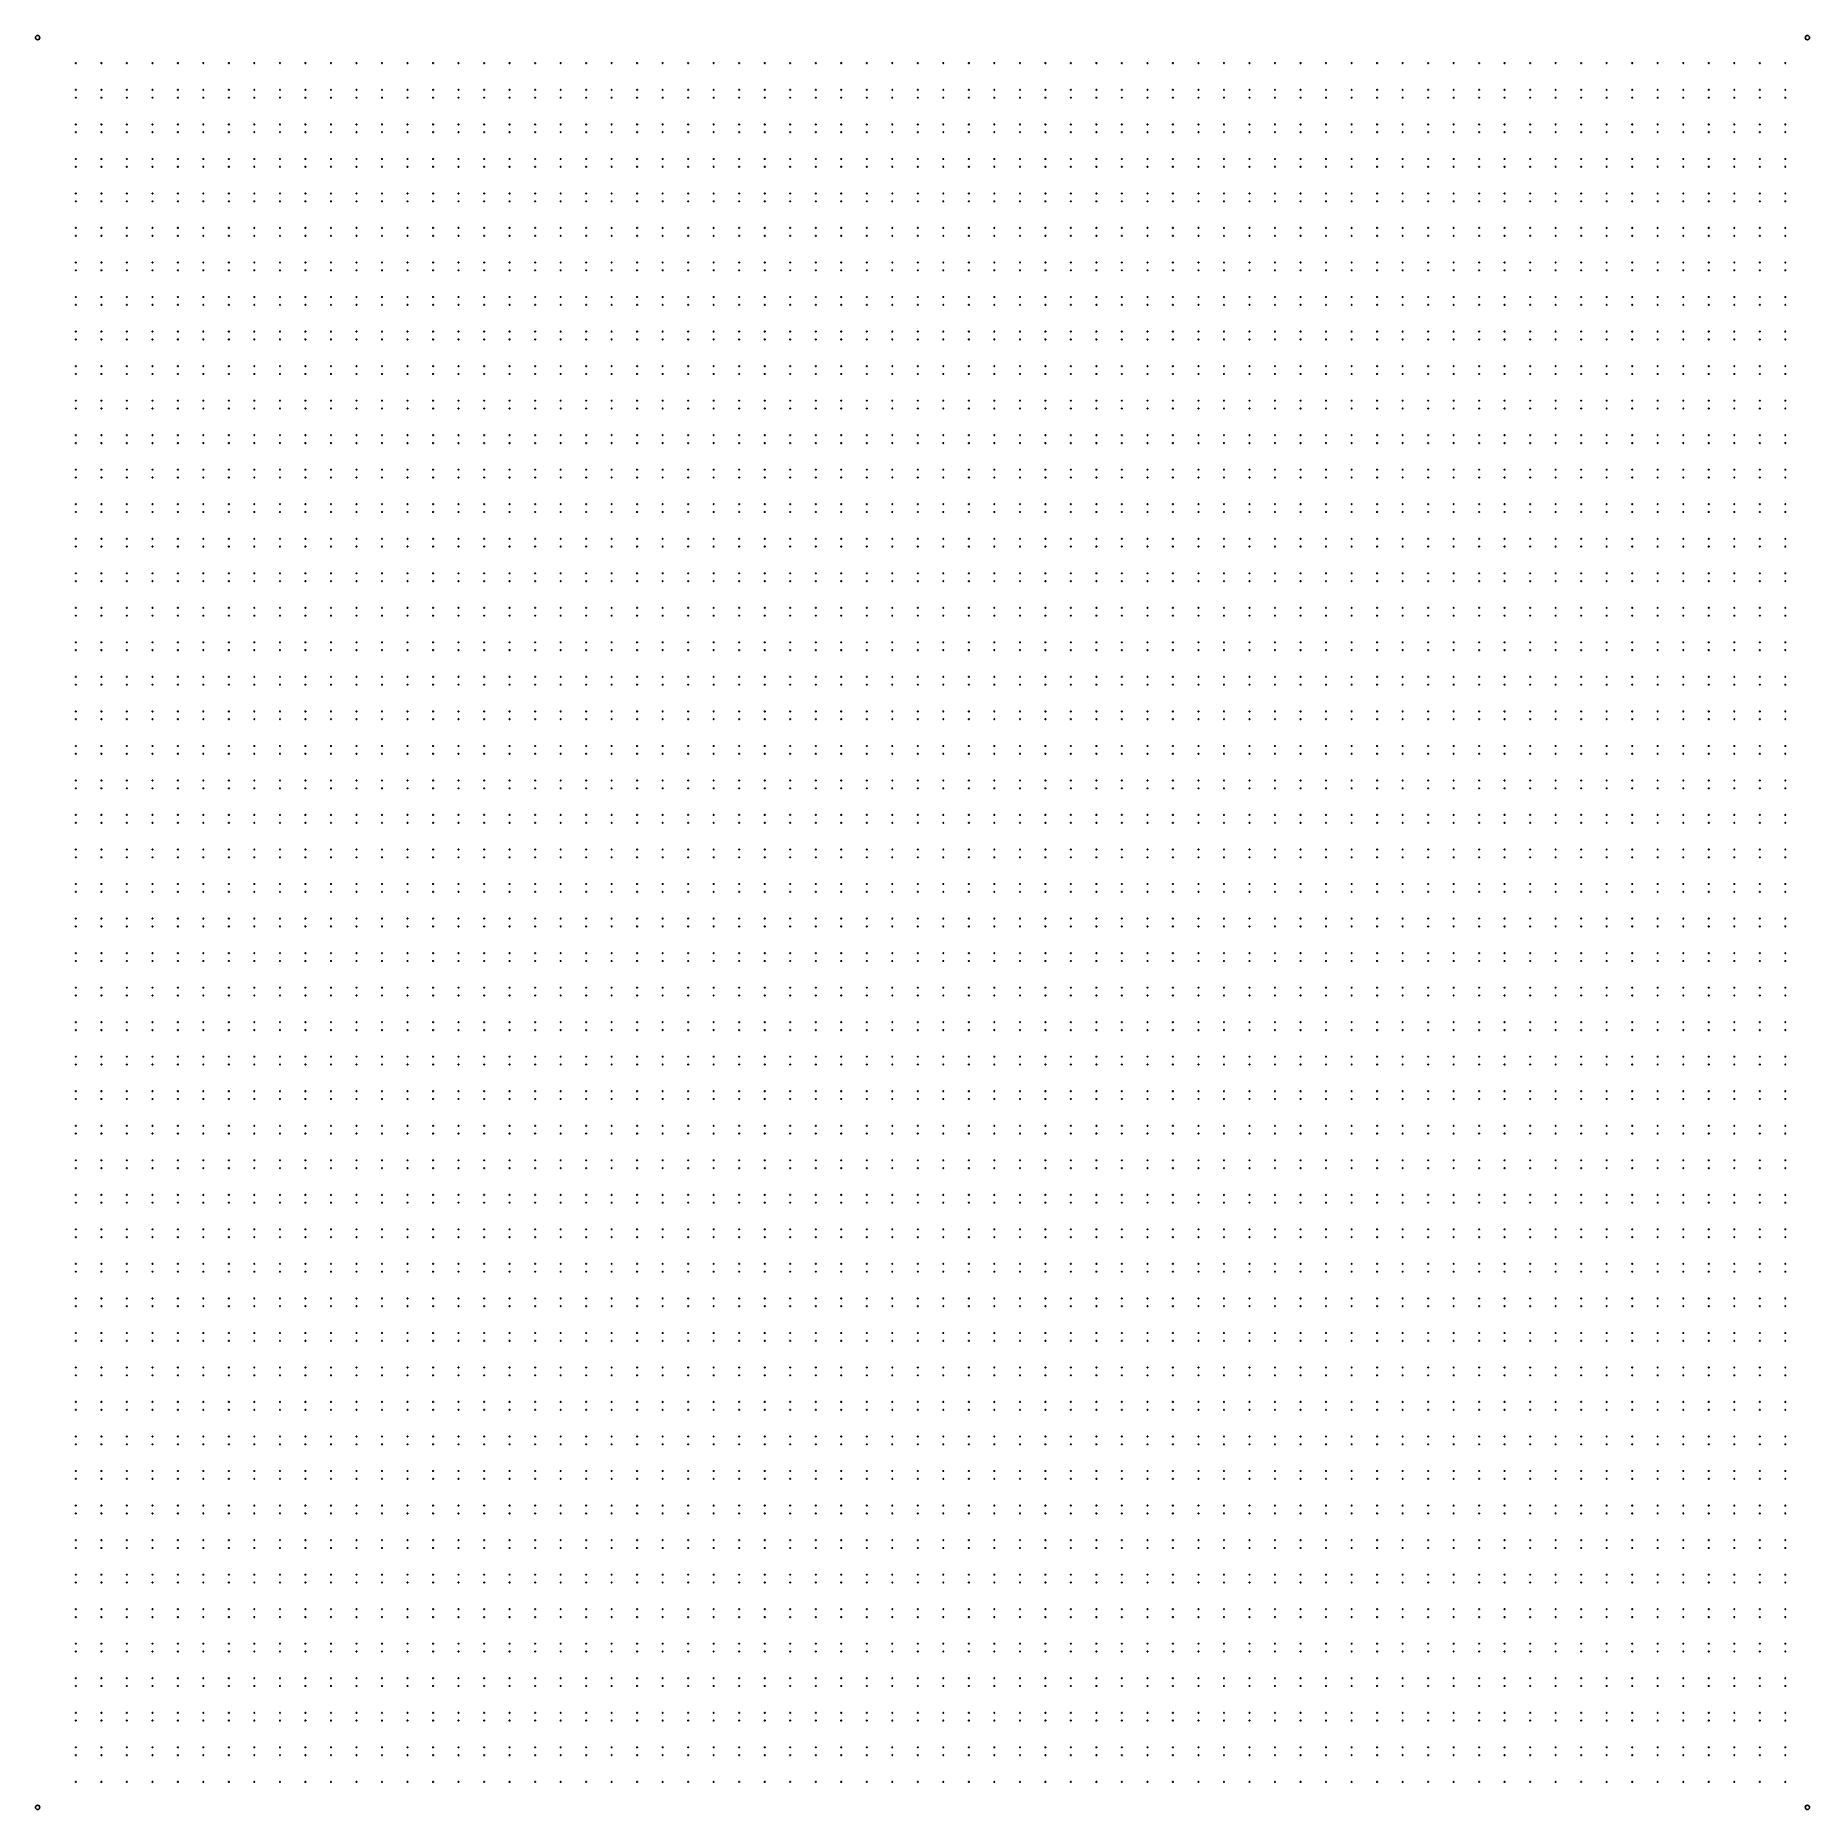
# Model space of a CAD drawing. Extents: x 50 to 173, y 50 to 173.
import ezdxf

# ---------------------------------------------------------------- set-up
doc = ezdxf.new("R2010")
doc.units = 0
doc.layers.get('0').update_dxf_attribs({"color": 255, "linetype": 'continuous'})

msp = doc.modelspace()

# ---------------------------------------------------------------- linework, layer by layer
for centre in [(50, 172.4), (172.4, 172.4), (50, 50), (172.4, 50)]:
    msp.add_circle(centre, 0.15)
at = {"layer": 'PET'}
for centre in [(52.64, 170.64), (54.41, 170.64), (56.17, 170.64), (57.94, 170.64), (59.7, 170.64), (61.46, 170.64), (63.23, 170.64), (64.99, 170.64), (66.76, 170.64), (68.52, 170.64), (70.29, 170.64), (72.05, 170.64), (73.82, 170.64), (75.58, 170.64), (77.35, 170.64), (79.11, 170.64), (80.88, 170.64), (82.64, 170.64), (84.41, 170.64), (86.17, 170.64), (87.94, 170.64), (89.7, 170.64), (91.46, 170.64), (93.23, 170.64), (94.99, 170.64), (96.76, 170.64), (98.52, 170.64), (100.29, 170.64), (102.05, 170.64), (103.82, 170.64), (105.58, 170.64), (107.35, 170.64), (109.11, 170.64), (110.88, 170.64), (112.64, 170.64), (114.41, 170.64), (116.17, 170.64), (117.94, 170.64), (119.7, 170.64), (121.46, 170.64), (123.23, 170.64), (124.99, 170.64), (126.76, 170.64), (128.52, 170.64), (130.29, 170.64), (132.05, 170.64), (133.82, 170.64), (135.58, 170.64), (137.35, 170.64), (139.11, 170.64), (140.88, 170.64), (142.64, 170.64), (144.41, 170.64), (146.17, 170.64), (147.94, 170.64), (149.7, 170.64), (151.46, 170.64), (153.23, 170.64), (154.99, 170.64), (156.76, 170.64), (158.52, 170.64), (160.29, 170.64), (162.05, 170.64), (163.82, 170.64), (165.58, 170.64), (167.35, 170.64), (169.11, 170.64), (170.88, 170.64), (52.64, 168.79), (52.64, 168.25), (54.41, 168.79), (54.41, 168.25), (56.17, 168.79), (56.17, 168.25), (57.94, 168.79), (57.94, 168.25), (59.7, 168.79), (59.7, 168.25), (61.46, 168.79), (61.46, 168.25), (63.23, 168.79), (63.23, 168.25), (64.99, 168.79), (64.99, 168.25), (66.76, 168.79), (66.76, 168.25), (68.52, 168.79), (68.52, 168.25), (70.29, 168.79), (70.29, 168.25), (72.05, 168.79), (72.05, 168.25), (73.82, 168.79), (73.82, 168.25), (75.58, 168.79), (75.58, 168.25), (77.35, 168.79), (77.35, 168.25), (79.11, 168.79), (79.11, 168.25), (80.88, 168.79), (80.88, 168.25), (82.64, 168.79), (82.64, 168.25), (84.41, 168.79), (84.41, 168.25), (86.17, 168.79), (86.17, 168.25), (87.94, 168.79), (87.94, 168.25), (89.7, 168.79), (89.7, 168.25), (91.46, 168.79), (91.46, 168.25), (93.23, 168.79), (93.23, 168.25), (94.99, 168.79), (94.99, 168.25), (96.76, 168.79), (96.76, 168.25), (98.52, 168.79), (98.52, 168.25), (100.29, 168.79), (100.29, 168.25), (102.05, 168.79), (102.05, 168.25), (103.82, 168.79), (103.82, 168.25), (105.58, 168.79), (105.58, 168.25), (107.35, 168.79), (107.35, 168.25), (109.11, 168.79), (109.11, 168.25), (110.88, 168.79), (110.88, 168.25), (112.64, 168.79), (112.64, 168.25), (114.41, 168.79), (114.41, 168.25), (116.17, 168.79), (116.17, 168.25), (117.94, 168.79), (117.94, 168.25), (119.7, 168.79), (119.7, 168.25), (121.46, 168.79), (121.46, 168.25), (123.23, 168.79), (123.23, 168.25), (124.99, 168.79), (124.99, 168.25), (126.76, 168.79), (126.76, 168.25), (128.52, 168.79), (128.52, 168.25), (130.29, 168.79), (130.29, 168.25), (132.05, 168.79), (132.05, 168.25), (133.82, 168.79), (133.82, 168.25), (135.58, 168.79), (135.58, 168.25), (137.35, 168.79), (137.35, 168.25), (139.11, 168.79), (139.11, 168.25), (140.88, 168.79), (140.88, 168.25), (142.64, 168.79), (142.64, 168.25), (144.41, 168.79), (144.41, 168.25), (146.17, 168.79), (146.17, 168.25), (147.94, 168.79), (147.94, 168.25), (149.7, 168.79), (149.7, 168.25), (151.46, 168.79), (151.46, 168.25), (153.23, 168.79), (153.23, 168.25), (154.99, 168.79), (154.99, 168.25), (156.76, 168.79), (156.76, 168.25), (158.52, 168.79), (158.52, 168.25), (160.29, 168.79), (160.29, 168.25), (162.05, 168.79), (162.05, 168.25), (163.82, 168.79), (163.82, 168.25), (165.58, 168.79), (165.58, 168.25), (167.35, 168.79), (167.35, 168.25), (169.11, 168.79), (169.11, 168.25), (170.88, 168.79), (170.88, 168.25), (52.64, 166.4), (52.64, 165.86), (54.41, 166.4), (54.41, 165.86), (56.17, 166.4), (56.17, 165.86), (57.94, 166.4), (57.94, 165.86), (59.7, 166.4), (59.7, 165.86), (61.46, 166.4), (61.46, 165.86), (63.23, 166.4), (63.23, 165.86), (64.99, 166.4), (64.99, 165.86), (66.76, 166.4), (66.76, 165.86), (68.52, 166.4), (68.52, 165.86), (70.29, 166.4), (70.29, 165.86), (72.05, 166.4), (72.05, 165.86), (73.82, 166.4), (73.82, 165.86), (75.58, 166.4), (75.58, 165.86), (77.35, 166.4), (77.35, 165.86), (79.11, 166.4), (79.11, 165.86), (80.88, 166.4), (80.88, 165.86), (82.64, 166.4), (82.64, 165.86), (84.41, 166.4), (84.41, 165.86), (86.17, 166.4), (86.17, 165.86), (87.94, 166.4), (87.94, 165.86), (89.7, 166.4), (89.7, 165.86), (91.46, 166.4), (91.46, 165.86), (93.23, 166.4), (93.23, 165.86), (94.99, 166.4), (94.99, 165.86), (96.76, 166.4), (96.76, 165.86), (98.52, 166.4), (98.52, 165.86), (100.29, 166.4), (100.29, 165.86), (102.05, 166.4), (102.05, 165.86), (103.82, 166.4), (103.82, 165.86), (105.58, 166.4), (105.58, 165.86), (107.35, 166.4), (107.35, 165.86), (109.11, 166.4), (109.11, 165.86), (110.88, 166.4), (110.88, 165.86), (112.64, 166.4), (112.64, 165.86), (114.41, 166.4), (114.41, 165.86), (116.17, 166.4), (116.17, 165.86), (117.94, 166.4), (117.94, 165.86), (119.7, 166.4), (119.7, 165.86), (121.46, 166.4), (121.46, 165.86), (123.23, 166.4), (123.23, 165.86), (124.99, 166.4), (124.99, 165.86), (126.76, 166.4), (126.76, 165.86), (128.52, 166.4), (128.52, 165.86), (130.29, 166.4), (130.29, 165.86), (132.05, 166.4), (132.05, 165.86), (133.82, 166.4), (133.82, 165.86), (135.58, 166.4), (135.58, 165.86), (137.35, 166.4), (137.35, 165.86), (139.11, 166.4), (139.11, 165.86), (140.88, 166.4), (140.88, 165.86), (142.64, 166.4), (142.64, 165.86), (144.41, 166.4), (144.41, 165.86), (146.17, 166.4), (146.17, 165.86), (147.94, 166.4), (147.94, 165.86), (149.7, 166.4), (149.7, 165.86), (151.46, 166.4), (151.46, 165.86), (153.23, 166.4), (153.23, 165.86), (154.99, 166.4), (154.99, 165.86), (156.76, 166.4), (156.76, 165.86), (158.52, 166.4), (158.52, 165.86), (160.29, 166.4), (160.29, 165.86), (162.05, 166.4), (162.05, 165.86), (163.82, 166.4), (163.82, 165.86), (165.58, 166.4), (165.58, 165.86), (167.35, 166.4), (167.35, 165.86), (169.11, 166.4), (169.11, 165.86), (170.88, 166.4), (170.88, 165.86), (52.64, 164.01), (52.64, 163.47), (54.41, 164.01), (54.41, 163.47), (56.17, 164.01), (56.17, 163.47), (57.94, 164.01), (57.94, 163.47), (59.7, 164.01), (59.7, 163.47), (61.46, 164.01), (61.46, 163.47), (63.23, 164.01), (63.23, 163.47), (64.99, 164.01), (64.99, 163.47), (66.76, 164.01), (66.76, 163.47), (68.52, 164.01), (68.52, 163.47), (70.29, 164.01), (70.29, 163.47), (72.05, 164.01), (72.05, 163.47), (73.82, 164.01), (73.82, 163.47), (75.58, 164.01), (75.58, 163.47), (77.35, 164.01), (77.35, 163.47), (79.11, 164.01), (79.11, 163.47), (80.88, 164.01), (80.88, 163.47), (82.64, 164.01), (82.64, 163.47), (84.41, 164.01), (84.41, 163.47), (86.17, 164.01), (86.17, 163.47), (87.94, 164.01), (87.94, 163.47), (89.7, 164.01), (89.7, 163.47), (91.46, 164.01), (91.46, 163.47), (93.23, 164.01), (93.23, 163.47), (94.99, 164.01), (94.99, 163.47), (96.76, 164.01), (96.76, 163.47), (98.52, 164.01), (98.52, 163.47), (100.29, 164.01), (100.29, 163.47), (102.05, 164.01), (102.05, 163.47), (103.82, 164.01), (103.82, 163.47), (105.58, 164.01), (105.58, 163.47), (107.35, 164.01), (107.35, 163.47), (109.11, 164.01), (109.11, 163.47), (110.88, 164.01), (110.88, 163.47), (112.64, 164.01), (112.64, 163.47), (114.41, 164.01), (114.41, 163.47), (116.17, 164.01), (116.17, 163.47), (117.94, 164.01), (117.94, 163.47), (119.7, 164.01), (119.7, 163.47), (121.46, 164.01), (121.46, 163.47), (123.23, 164.01), (123.23, 163.47), (124.99, 164.01), (124.99, 163.47), (126.76, 164.01), (126.76, 163.47), (128.52, 164.01), (128.52, 163.47), (130.29, 164.01), (130.29, 163.47), (132.05, 164.01), (132.05, 163.47), (133.82, 164.01), (133.82, 163.47), (135.58, 164.01), (135.58, 163.47), (137.35, 164.01), (137.35, 163.47), (139.11, 164.01), (139.11, 163.47), (140.88, 164.01), (140.88, 163.47), (142.64, 164.01), (142.64, 163.47), (144.41, 164.01), (144.41, 163.47), (146.17, 164.01), (146.17, 163.47), (147.94, 164.01), (147.94, 163.47), (149.7, 164.01), (149.7, 163.47), (151.46, 164.01), (151.46, 163.47), (153.23, 164.01), (153.23, 163.47), (154.99, 164.01), (154.99, 163.47), (156.76, 164.01), (156.76, 163.47), (158.52, 164.01), (158.52, 163.47), (160.29, 164.01), (160.29, 163.47), (162.05, 164.01), (162.05, 163.47), (163.82, 164.01), (163.82, 163.47), (165.58, 164.01), (165.58, 163.47), (167.35, 164.01), (167.35, 163.47), (169.11, 164.01), (169.11, 163.47), (170.88, 164.01), (170.88, 163.47), (52.64, 161.62), (52.64, 161.08), (54.41, 161.62), (54.41, 161.08), (56.17, 161.62), (56.17, 161.08), (57.94, 161.62), (57.94, 161.08), (59.7, 161.62), (59.7, 161.08), (61.46, 161.62), (61.46, 161.08), (63.23, 161.62), (63.23, 161.08), (64.99, 161.62), (64.99, 161.08), (66.76, 161.62), (66.76, 161.08), (68.52, 161.62), (68.52, 161.08), (70.29, 161.62), (70.29, 161.08), (72.05, 161.62), (72.05, 161.08), (73.82, 161.62), (73.82, 161.08), (75.58, 161.62), (75.58, 161.08), (77.35, 161.62), (77.35, 161.08), (79.11, 161.62), (79.11, 161.08), (80.88, 161.62), (80.88, 161.08), (82.64, 161.62), (82.64, 161.08), (84.41, 161.62), (84.41, 161.08), (86.17, 161.62), (86.17, 161.08), (87.94, 161.62), (87.94, 161.08), (89.7, 161.62), (89.7, 161.08), (91.46, 161.62), (91.46, 161.08), (93.23, 161.62), (93.23, 161.08), (94.99, 161.62), (94.99, 161.08), (96.76, 161.62), (96.76, 161.08), (98.52, 161.62), (98.52, 161.08), (100.29, 161.62), (100.29, 161.08), (102.05, 161.62), (102.05, 161.08), (103.82, 161.62), (103.82, 161.08), (105.58, 161.62), (105.58, 161.08), (107.35, 161.62), (107.35, 161.08), (109.11, 161.62), (109.11, 161.08), (110.88, 161.62), (110.88, 161.08), (112.64, 161.62), (112.64, 161.08), (114.41, 161.62), (114.41, 161.08), (116.17, 161.62), (116.17, 161.08), (117.94, 161.62), (117.94, 161.08), (119.7, 161.62), (119.7, 161.08), (121.46, 161.62), (121.46, 161.08), (123.23, 161.62), (123.23, 161.08), (124.99, 161.62), (124.99, 161.08), (126.76, 161.62), (126.76, 161.08), (128.52, 161.62), (128.52, 161.08), (130.29, 161.62), (130.29, 161.08), (132.05, 161.62), (132.05, 161.08), (133.82, 161.62), (133.82, 161.08), (135.58, 161.62), (135.58, 161.08), (137.35, 161.62), (137.35, 161.08), (139.11, 161.62), (139.11, 161.08), (140.88, 161.62), (140.88, 161.08), (142.64, 161.62), (142.64, 161.08), (144.41, 161.62), (144.41, 161.08), (146.17, 161.62), (146.17, 161.08), (147.94, 161.62), (147.94, 161.08), (149.7, 161.62), (149.7, 161.08), (151.46, 161.62), (151.46, 161.08), (153.23, 161.62), (153.23, 161.08), (154.99, 161.62), (154.99, 161.08), (156.76, 161.62), (156.76, 161.08), (158.52, 161.62), (158.52, 161.08), (160.29, 161.62), (160.29, 161.08), (162.05, 161.62), (162.05, 161.08), (163.82, 161.62), (163.82, 161.08), (165.58, 161.62), (165.58, 161.08), (167.35, 161.62), (167.35, 161.08), (169.11, 161.62), (169.11, 161.08), (170.88, 161.62), (170.88, 161.08), (52.64, 159.24), (52.64, 158.69), (54.41, 159.24), (54.41, 158.69), (56.17, 159.24), (56.17, 158.69), (57.94, 159.24), (57.94, 158.69), (59.7, 159.24), (59.7, 158.69), (61.46, 159.24), (61.46, 158.69), (63.23, 159.24), (63.23, 158.69), (64.99, 159.24), (64.99, 158.69), (66.76, 159.24), (66.76, 158.69), (68.52, 159.24), (68.52, 158.69), (70.29, 159.24), (70.29, 158.69), (72.05, 159.24), (72.05, 158.69), (73.82, 159.24), (73.82, 158.69), (75.58, 159.24), (75.58, 158.69), (77.35, 159.24), (77.35, 158.69), (79.11, 159.24), (79.11, 158.69), (80.88, 159.24), (80.88, 158.69), (82.64, 159.24), (82.64, 158.69), (84.41, 159.24), (84.41, 158.69), (86.17, 159.24), (86.17, 158.69), (87.94, 159.24), (87.94, 158.69), (89.7, 159.24), (89.7, 158.69), (91.46, 159.24), (91.46, 158.69), (93.23, 159.24), (93.23, 158.69), (94.99, 159.24), (94.99, 158.69), (96.76, 159.24), (96.76, 158.69), (98.52, 159.24), (98.52, 158.69), (100.29, 159.24), (100.29, 158.69), (102.05, 159.24), (102.05, 158.69), (103.82, 159.24), (103.82, 158.69), (105.58, 159.24), (105.58, 158.69), (107.35, 159.24), (107.35, 158.69), (109.11, 159.24), (109.11, 158.69), (110.88, 159.24), (110.88, 158.69), (112.64, 159.24), (112.64, 158.69), (114.41, 159.24), (114.41, 158.69), (116.17, 159.24), (116.17, 158.69), (117.94, 159.24), (117.94, 158.69), (119.7, 159.24), (119.7, 158.69), (121.46, 159.24), (121.46, 158.69), (123.23, 159.24), (123.23, 158.69), (124.99, 159.24), (124.99, 158.69), (126.76, 159.24), (126.76, 158.69), (128.52, 159.24), (128.52, 158.69), (130.29, 159.24), (130.29, 158.69), (132.05, 159.24), (132.05, 158.69), (133.82, 159.24), (133.82, 158.69), (135.58, 159.24), (135.58, 158.69), (137.35, 159.24), (137.35, 158.69), (139.11, 159.24), (139.11, 158.69), (140.88, 159.24), (140.88, 158.69), (142.64, 159.24), (142.64, 158.69), (144.41, 159.24), (144.41, 158.69), (146.17, 159.24), (146.17, 158.69), (147.94, 159.24), (147.94, 158.69), (149.7, 159.24), (149.7, 158.69), (151.46, 159.24), (151.46, 158.69), (153.23, 159.24), (153.23, 158.69), (154.99, 159.24), (154.99, 158.69), (156.76, 159.24), (156.76, 158.69), (158.52, 159.24), (158.52, 158.69), (160.29, 159.24), (160.29, 158.69), (162.05, 159.24), (162.05, 158.69), (163.82, 159.24), (163.82, 158.69), (165.58, 159.24), (165.58, 158.69), (167.35, 159.24), (167.35, 158.69), (169.11, 159.24), (169.11, 158.69), (170.88, 159.24), (170.88, 158.69), (52.64, 156.85), (52.64, 156.31), (54.41, 156.85), (54.41, 156.31), (56.17, 156.85), (56.17, 156.31), (57.94, 156.85), (57.94, 156.31), (59.7, 156.85), (59.7, 156.31), (61.46, 156.85), (61.46, 156.31), (63.23, 156.85), (63.23, 156.31), (64.99, 156.85), (64.99, 156.31), (66.76, 156.85), (66.76, 156.31), (68.52, 156.85), (68.52, 156.31), (70.29, 156.85), (70.29, 156.31), (72.05, 156.85), (72.05, 156.31), (73.82, 156.85), (73.82, 156.31), (75.58, 156.85), (75.58, 156.31), (77.35, 156.85), (77.35, 156.31), (79.11, 156.85), (79.11, 156.31), (80.88, 156.85), (80.88, 156.31), (82.64, 156.85), (82.64, 156.31), (84.41, 156.85), (84.41, 156.31), (86.17, 156.85), (86.17, 156.31), (87.94, 156.85), (87.94, 156.31), (89.7, 156.85), (89.7, 156.31), (91.46, 156.85), (91.46, 156.31), (93.23, 156.85), (93.23, 156.31), (94.99, 156.85), (94.99, 156.31), (96.76, 156.85), (96.76, 156.31), (98.52, 156.85), (98.52, 156.31), (100.29, 156.85), (100.29, 156.31), (102.05, 156.85), (102.05, 156.31), (103.82, 156.85), (103.82, 156.31), (105.58, 156.85), (105.58, 156.31), (107.35, 156.85), (107.35, 156.31), (109.11, 156.85), (109.11, 156.31), (110.88, 156.85), (110.88, 156.31), (112.64, 156.85), (112.64, 156.31), (114.41, 156.85), (114.41, 156.31), (116.17, 156.85), (116.17, 156.31), (117.94, 156.85), (117.94, 156.31), (119.7, 156.85), (119.7, 156.31), (121.46, 156.85), (121.46, 156.31), (123.23, 156.85), (123.23, 156.31), (124.99, 156.85), (124.99, 156.31), (126.76, 156.85), (126.76, 156.31), (128.52, 156.85), (128.52, 156.31), (130.29, 156.85), (130.29, 156.31), (132.05, 156.85), (132.05, 156.31), (133.82, 156.85), (133.82, 156.31), (135.58, 156.85), (135.58, 156.31), (137.35, 156.85), (137.35, 156.31), (139.11, 156.85), (139.11, 156.31), (140.88, 156.85), (140.88, 156.31), (142.64, 156.85), (142.64, 156.31), (144.41, 156.85), (144.41, 156.31), (146.17, 156.85), (146.17, 156.31), (147.94, 156.85), (147.94, 156.31), (149.7, 156.85), (149.7, 156.31), (151.46, 156.85), (151.46, 156.31), (153.23, 156.85), (153.23, 156.31), (154.99, 156.85), (154.99, 156.31), (156.76, 156.85), (156.76, 156.31), (158.52, 156.85), (158.52, 156.31), (160.29, 156.85), (160.29, 156.31), (162.05, 156.85), (162.05, 156.31), (163.82, 156.85), (163.82, 156.31), (165.58, 156.85), (165.58, 156.31), (167.35, 156.85), (167.35, 156.31), (169.11, 156.85), (169.11, 156.31), (170.88, 156.85), (170.88, 156.31), (52.64, 154.46), (52.64, 153.92), (54.41, 154.46), (54.41, 153.92), (56.17, 154.46), (56.17, 153.92), (57.94, 154.46), (57.94, 153.92), (59.7, 154.46), (59.7, 153.92), (61.46, 154.46), (61.46, 153.92), (63.23, 154.46), (63.23, 153.92), (64.99, 154.46), (64.99, 153.92), (66.76, 154.46), (66.76, 153.92), (68.52, 154.46), (68.52, 153.92), (70.29, 154.46), (70.29, 153.92), (72.05, 154.46), (72.05, 153.92), (73.82, 154.46), (73.82, 153.92), (75.58, 154.46), (75.58, 153.92), (77.35, 154.46), (77.35, 153.92), (79.11, 154.46), (79.11, 153.92), (80.88, 154.46), (80.88, 153.92), (82.64, 154.46), (82.64, 153.92), (84.41, 154.46), (84.41, 153.92), (86.17, 154.46), (86.17, 153.92), (87.94, 154.46), (87.94, 153.92), (89.7, 154.46), (89.7, 153.92), (91.46, 154.46), (91.46, 153.92), (93.23, 154.46), (93.23, 153.92), (94.99, 154.46), (94.99, 153.92), (96.76, 154.46), (96.76, 153.92), (98.52, 154.46), (98.52, 153.92), (100.29, 154.46), (100.29, 153.92), (102.05, 154.46), (102.05, 153.92), (103.82, 154.46), (103.82, 153.92), (105.58, 154.46), (105.58, 153.92), (107.35, 154.46), (107.35, 153.92), (109.11, 154.46), (109.11, 153.92), (110.88, 154.46), (110.88, 153.92), (112.64, 154.46), (112.64, 153.92), (114.41, 154.46), (114.41, 153.92), (116.17, 154.46), (116.17, 153.92), (117.94, 154.46), (117.94, 153.92), (119.7, 154.46), (119.7, 153.92), (121.46, 154.46), (121.46, 153.92), (123.23, 154.46), (123.23, 153.92), (124.99, 154.46), (124.99, 153.92), (126.76, 154.46), (126.76, 153.92), (128.52, 154.46), (128.52, 153.92), (130.29, 154.46), (130.29, 153.92), (132.05, 154.46), (132.05, 153.92), (133.82, 154.46), (133.82, 153.92), (135.58, 154.46), (135.58, 153.92), (137.35, 154.46), (137.35, 153.92), (139.11, 154.46), (139.11, 153.92), (140.88, 154.46), (140.88, 153.92), (142.64, 154.46), (142.64, 153.92), (144.41, 154.46), (144.41, 153.92), (146.17, 154.46), (146.17, 153.92), (147.94, 154.46), (147.94, 153.92), (149.7, 154.46), (149.7, 153.92), (151.46, 154.46), (151.46, 153.92), (153.23, 154.46), (153.23, 153.92), (154.99, 154.46), (154.99, 153.92), (156.76, 154.46), (156.76, 153.92), (158.52, 154.46), (158.52, 153.92), (160.29, 154.46), (160.29, 153.92), (162.05, 154.46), (162.05, 153.92), (163.82, 154.46), (163.82, 153.92), (165.58, 154.46), (165.58, 153.92), (167.35, 154.46), (167.35, 153.92), (169.11, 154.46), (169.11, 153.92), (170.88, 154.46), (170.88, 153.92), (52.64, 152.07), (52.64, 151.53), (54.41, 152.07), (54.41, 151.53), (56.17, 152.07), (56.17, 151.53), (57.94, 152.07), (57.94, 151.53), (59.7, 152.07), (59.7, 151.53), (61.46, 152.07), (61.46, 151.53), (63.23, 152.07), (63.23, 151.53), (64.99, 152.07), (64.99, 151.53), (66.76, 152.07), (66.76, 151.53), (68.52, 152.07), (68.52, 151.53), (70.29, 152.07), (70.29, 151.53), (72.05, 152.07), (72.05, 151.53), (73.82, 152.07), (73.82, 151.53), (75.58, 152.07), (75.58, 151.53), (77.35, 152.07), (77.35, 151.53), (79.11, 152.07), (79.11, 151.53), (80.88, 152.07), (80.88, 151.53), (82.64, 152.07), (82.64, 151.53), (84.41, 152.07), (84.41, 151.53), (86.17, 152.07), (86.17, 151.53), (87.94, 152.07), (87.94, 151.53), (89.7, 152.07), (89.7, 151.53), (91.46, 152.07), (91.46, 151.53), (93.23, 152.07), (93.23, 151.53), (94.99, 152.07), (94.99, 151.53), (96.76, 152.07), (96.76, 151.53), (98.52, 152.07), (98.52, 151.53), (100.29, 152.07), (100.29, 151.53), (102.05, 152.07), (102.05, 151.53), (103.82, 152.07), (103.82, 151.53), (105.58, 152.07), (105.58, 151.53), (107.35, 152.07), (107.35, 151.53), (109.11, 152.07), (109.11, 151.53), (110.88, 152.07), (110.88, 151.53), (112.64, 152.07), (112.64, 151.53), (114.41, 152.07), (114.41, 151.53), (116.17, 152.07), (116.17, 151.53), (117.94, 152.07), (117.94, 151.53), (119.7, 152.07), (119.7, 151.53), (121.46, 152.07), (121.46, 151.53), (123.23, 152.07), (123.23, 151.53), (124.99, 152.07), (124.99, 151.53), (126.76, 152.07), (126.76, 151.53), (128.52, 152.07), (128.52, 151.53), (130.29, 152.07), (130.29, 151.53), (132.05, 152.07), (132.05, 151.53), (133.82, 152.07), (133.82, 151.53), (135.58, 152.07), (135.58, 151.53), (137.35, 152.07), (137.35, 151.53), (139.11, 152.07), (139.11, 151.53), (140.88, 152.07), (140.88, 151.53), (142.64, 152.07), (142.64, 151.53), (144.41, 152.07), (144.41, 151.53), (146.17, 152.07), (146.17, 151.53), (147.94, 152.07), (147.94, 151.53), (149.7, 152.07), (149.7, 151.53), (151.46, 152.07), (151.46, 151.53), (153.23, 152.07), (153.23, 151.53), (154.99, 152.07), (154.99, 151.53), (156.76, 152.07), (156.76, 151.53), (158.52, 152.07), (158.52, 151.53), (160.29, 152.07), (160.29, 151.53), (162.05, 152.07), (162.05, 151.53), (163.82, 152.07), (163.82, 151.53), (165.58, 152.07), (165.58, 151.53), (167.35, 152.07), (167.35, 151.53), (169.11, 152.07), (169.11, 151.53), (170.88, 152.07), (170.88, 151.53), (52.64, 149.68), (52.64, 149.14), (54.41, 149.68), (54.41, 149.14), (56.17, 149.68), (56.17, 149.14), (57.94, 149.68), (57.94, 149.14), (59.7, 149.68), (59.7, 149.14), (61.46, 149.68), (61.46, 149.14), (63.23, 149.68), (63.23, 149.14), (64.99, 149.68), (64.99, 149.14), (66.76, 149.68), (66.76, 149.14), (68.52, 149.68), (68.52, 149.14), (70.29, 149.68), (70.29, 149.14), (72.05, 149.68), (72.05, 149.14), (73.82, 149.68), (73.82, 149.14), (75.58, 149.68), (75.58, 149.14), (77.35, 149.68), (77.35, 149.14), (79.11, 149.68), (79.11, 149.14), (80.88, 149.68), (80.88, 149.14), (82.64, 149.68), (82.64, 149.14), (84.41, 149.68), (84.41, 149.14), (86.17, 149.68), (86.17, 149.14), (87.94, 149.68), (87.94, 149.14), (89.7, 149.68), (89.7, 149.14), (91.46, 149.68), (91.46, 149.14), (93.23, 149.68), (93.23, 149.14), (94.99, 149.68), (94.99, 149.14), (96.76, 149.68), (96.76, 149.14), (98.52, 149.68), (98.52, 149.14), (100.29, 149.68), (100.29, 149.14), (102.05, 149.68), (102.05, 149.14), (103.82, 149.68), (103.82, 149.14), (105.58, 149.68), (105.58, 149.14), (107.35, 149.68), (107.35, 149.14), (109.11, 149.68), (109.11, 149.14), (110.88, 149.68), (110.88, 149.14), (112.64, 149.68), (112.64, 149.14), (114.41, 149.68), (114.41, 149.14), (116.17, 149.68), (116.17, 149.14), (117.94, 149.68), (117.94, 149.14), (119.7, 149.68), (119.7, 149.14), (121.46, 149.68), (121.46, 149.14), (123.23, 149.68), (123.23, 149.14), (124.99, 149.68), (124.99, 149.14), (126.76, 149.68), (126.76, 149.14), (128.52, 149.68), (128.52, 149.14), (130.29, 149.68), (130.29, 149.14), (132.05, 149.68), (132.05, 149.14), (133.82, 149.68), (133.82, 149.14), (135.58, 149.68), (135.58, 149.14), (137.35, 149.68), (137.35, 149.14), (139.11, 149.68), (139.11, 149.14), (140.88, 149.68), (140.88, 149.14), (142.64, 149.68), (142.64, 149.14), (144.41, 149.68), (144.41, 149.14), (146.17, 149.68), (146.17, 149.14), (147.94, 149.68), (147.94, 149.14), (149.7, 149.68), (149.7, 149.14), (151.46, 149.68), (151.46, 149.14), (153.23, 149.68), (153.23, 149.14), (154.99, 149.68), (154.99, 149.14), (156.76, 149.68), (156.76, 149.14), (158.52, 149.68), (158.52, 149.14), (160.29, 149.68), (160.29, 149.14), (162.05, 149.68), (162.05, 149.14), (163.82, 149.68), (163.82, 149.14), (165.58, 149.68), (165.58, 149.14), (167.35, 149.68), (167.35, 149.14), (169.11, 149.68), (169.11, 149.14), (170.88, 149.68), (170.88, 149.14), (52.64, 147.29), (54.41, 147.29), (56.17, 147.29), (57.94, 147.29), (59.7, 147.29), (61.46, 147.29), (63.23, 147.29), (64.99, 147.29), (66.76, 147.29), (68.52, 147.29), (70.29, 147.29), (72.05, 147.29), (73.82, 147.29), (75.58, 147.29), (77.35, 147.29), (79.11, 147.29), (80.88, 147.29), (82.64, 147.29), (84.41, 147.29), (86.17, 147.29), (87.94, 147.29), (89.7, 147.29), (91.46, 147.29), (93.23, 147.29), (94.99, 147.29), (96.76, 147.29), (98.52, 147.29), (100.29, 147.29), (102.05, 147.29), (103.82, 147.29), (105.58, 147.29), (107.35, 147.29), (109.11, 147.29), (110.88, 147.29), (112.64, 147.29), (114.41, 147.29), (116.17, 147.29), (117.94, 147.29), (119.7, 147.29), (121.46, 147.29), (123.23, 147.29), (124.99, 147.29), (126.76, 147.29), (128.52, 147.29), (130.29, 147.29), (132.05, 147.29), (133.82, 147.29), (135.58, 147.29), (137.35, 147.29), (139.11, 147.29), (140.88, 147.29), (142.64, 147.29), (144.41, 147.29), (146.17, 147.29), (147.94, 147.29), (149.7, 147.29), (151.46, 147.29), (153.23, 147.29), (154.99, 147.29), (156.76, 147.29), (158.52, 147.29), (160.29, 147.29), (162.05, 147.29), (163.82, 147.29), (165.58, 147.29), (167.35, 147.29), (169.11, 147.29), (170.88, 147.29), (52.64, 146.75), (54.41, 146.75), (56.17, 146.75), (57.94, 146.75), (59.7, 146.75), (61.46, 146.75), (63.23, 146.75), (64.99, 146.75), (66.76, 146.75), (68.52, 146.75), (70.29, 146.75), (72.05, 146.75), (73.82, 146.75), (75.58, 146.75), (77.35, 146.75), (79.11, 146.75), (80.88, 146.75), (82.64, 146.75), (84.41, 146.75), (86.17, 146.75), (87.94, 146.75), (89.7, 146.75), (91.46, 146.75), (93.23, 146.75), (94.99, 146.75), (96.76, 146.75), (98.52, 146.75), (100.29, 146.75), (102.05, 146.75), (103.82, 146.75), (105.58, 146.75), (107.35, 146.75), (109.11, 146.75), (110.88, 146.75), (112.64, 146.75), (114.41, 146.75), (116.17, 146.75), (117.94, 146.75), (119.7, 146.75), (121.46, 146.75), (123.23, 146.75), (124.99, 146.75), (126.76, 146.75), (128.52, 146.75), (130.29, 146.75), (132.05, 146.75), (133.82, 146.75), (135.58, 146.75), (137.35, 146.75), (139.11, 146.75), (140.88, 146.75), (142.64, 146.75), (144.41, 146.75), (146.17, 146.75), (147.94, 146.75), (149.7, 146.75), (151.46, 146.75), (153.23, 146.75), (154.99, 146.75), (156.76, 146.75), (158.52, 146.75), (160.29, 146.75), (162.05, 146.75), (163.82, 146.75), (165.58, 146.75), (167.35, 146.75), (169.11, 146.75), (170.88, 146.75), (52.64, 144.91), (54.41, 144.91), (56.17, 144.91), (57.94, 144.91), (59.7, 144.91), (61.46, 144.91), (63.23, 144.91), (64.99, 144.91), (66.76, 144.91), (68.52, 144.91), (70.29, 144.91), (72.05, 144.91), (73.82, 144.91), (75.58, 144.91), (77.35, 144.91), (79.11, 144.91), (80.88, 144.91), (82.64, 144.91), (84.41, 144.91), (86.17, 144.91), (87.94, 144.91), (89.7, 144.91), (91.46, 144.91), (93.23, 144.91), (94.99, 144.91), (96.76, 144.91), (98.52, 144.91), (100.29, 144.91), (102.05, 144.91), (103.82, 144.91), (105.58, 144.91), (107.35, 144.91), (109.11, 144.91), (110.88, 144.91), (112.64, 144.91), (114.41, 144.91), (116.17, 144.91), (117.94, 144.91), (119.7, 144.91), (121.46, 144.91), (123.23, 144.91), (124.99, 144.91), (126.76, 144.91), (128.52, 144.91), (130.29, 144.91), (132.05, 144.91), (133.82, 144.91), (135.58, 144.91), (137.35, 144.91), (139.11, 144.91), (140.88, 144.91), (142.64, 144.91), (144.41, 144.91), (146.17, 144.91), (147.94, 144.91), (149.7, 144.91), (151.46, 144.91), (153.23, 144.91), (154.99, 144.91), (156.76, 144.91), (158.52, 144.91), (160.29, 144.91), (162.05, 144.91), (163.82, 144.91), (165.58, 144.91), (167.35, 144.91), (169.11, 144.91), (170.88, 144.91), (52.64, 144.36), (54.41, 144.36), (56.17, 144.36), (57.94, 144.36), (59.7, 144.36), (61.46, 144.36), (63.23, 144.36), (64.99, 144.36), (66.76, 144.36), (68.52, 144.36), (70.29, 144.36), (72.05, 144.36), (73.82, 144.36), (75.58, 144.36), (77.35, 144.36), (79.11, 144.36), (80.88, 144.36), (82.64, 144.36), (84.41, 144.36), (86.17, 144.36), (87.94, 144.36), (89.7, 144.36), (91.46, 144.36), (93.23, 144.36), (94.99, 144.36), (96.76, 144.36), (98.52, 144.36), (100.29, 144.36), (102.05, 144.36), (103.82, 144.36), (105.58, 144.36), (107.35, 144.36), (109.11, 144.36), (110.88, 144.36), (112.64, 144.36), (114.41, 144.36), (116.17, 144.36), (117.94, 144.36), (119.7, 144.36), (121.46, 144.36), (123.23, 144.36), (124.99, 144.36), (126.76, 144.36), (128.52, 144.36), (130.29, 144.36), (132.05, 144.36), (133.82, 144.36), (135.58, 144.36), (137.35, 144.36), (139.11, 144.36), (140.88, 144.36), (142.64, 144.36), (144.41, 144.36), (146.17, 144.36), (147.94, 144.36), (149.7, 144.36), (151.46, 144.36), (153.23, 144.36), (154.99, 144.36), (156.76, 144.36), (158.52, 144.36), (160.29, 144.36), (162.05, 144.36), (163.82, 144.36), (165.58, 144.36), (167.35, 144.36), (169.11, 144.36), (170.88, 144.36), (52.64, 142.52), (54.41, 142.52), (56.17, 142.52), (57.94, 142.52), (59.7, 142.52), (61.46, 142.52), (63.23, 142.52), (64.99, 142.52), (66.76, 142.52), (68.52, 142.52), (70.29, 142.52), (72.05, 142.52), (73.82, 142.52), (75.58, 142.52), (77.35, 142.52), (79.11, 142.52), (80.88, 142.52), (82.64, 142.52), (84.41, 142.52), (86.17, 142.52), (87.94, 142.52), (89.7, 142.52), (91.46, 142.52), (93.23, 142.52), (94.99, 142.52), (96.76, 142.52), (98.52, 142.52), (100.29, 142.52), (102.05, 142.52), (103.82, 142.52), (105.58, 142.52), (107.35, 142.52), (109.11, 142.52), (110.88, 142.52), (112.64, 142.52), (114.41, 142.52), (116.17, 142.52), (117.94, 142.52), (119.7, 142.52), (121.46, 142.52), (123.23, 142.52), (124.99, 142.52), (126.76, 142.52), (128.52, 142.52), (130.29, 142.52), (132.05, 142.52), (133.82, 142.52), (135.58, 142.52), (137.35, 142.52), (139.11, 142.52), (140.88, 142.52), (142.64, 142.52), (144.41, 142.52), (146.17, 142.52), (147.94, 142.52), (149.7, 142.52), (151.46, 142.52), (153.23, 142.52), (154.99, 142.52), (156.76, 142.52), (158.52, 142.52), (160.29, 142.52), (162.05, 142.52), (163.82, 142.52), (165.58, 142.52), (167.35, 142.52), (169.11, 142.52), (170.88, 142.52), (52.64, 141.98), (54.41, 141.98), (56.17, 141.98), (57.94, 141.98), (59.7, 141.98), (61.46, 141.98), (63.23, 141.98), (64.99, 141.98), (66.76, 141.98), (68.52, 141.98), (70.29, 141.98), (72.05, 141.98), (73.82, 141.98), (75.58, 141.98), (77.35, 141.98), (79.11, 141.98), (80.88, 141.98), (82.64, 141.98), (84.41, 141.98), (86.17, 141.98), (87.94, 141.98), (89.7, 141.98), (91.46, 141.98), (93.23, 141.98), (94.99, 141.98), (96.76, 141.98), (98.52, 141.98), (100.29, 141.98), (102.05, 141.98), (103.82, 141.98), (105.58, 141.98), (107.35, 141.98), (109.11, 141.98), (110.88, 141.98), (112.64, 141.98), (114.41, 141.98), (116.17, 141.98), (117.94, 141.98), (119.7, 141.98), (121.46, 141.98), (123.23, 141.98), (124.99, 141.98), (126.76, 141.98), (128.52, 141.98), (130.29, 141.98), (132.05, 141.98), (133.82, 141.98), (135.58, 141.98), (137.35, 141.98), (139.11, 141.98), (140.88, 141.98), (142.64, 141.98), (144.41, 141.98), (146.17, 141.98), (147.94, 141.98), (149.7, 141.98), (151.46, 141.98), (153.23, 141.98), (154.99, 141.98), (156.76, 141.98), (158.52, 141.98), (160.29, 141.98), (162.05, 141.98), (163.82, 141.98), (165.58, 141.98), (167.35, 141.98), (169.11, 141.98), (170.88, 141.98), (52.64, 140.13), (54.41, 140.13), (56.17, 140.13), (57.94, 140.13), (59.7, 140.13), (61.46, 140.13), (63.23, 140.13), (64.99, 140.13), (66.76, 140.13), (68.52, 140.13), (70.29, 140.13), (72.05, 140.13), (73.82, 140.13), (75.58, 140.13), (77.35, 140.13), (79.11, 140.13), (80.88, 140.13), (82.64, 140.13), (84.41, 140.13), (86.17, 140.13), (87.94, 140.13), (89.7, 140.13), (91.46, 140.13), (93.23, 140.13), (94.99, 140.13), (96.76, 140.13), (98.52, 140.13), (100.29, 140.13), (102.05, 140.13), (103.82, 140.13), (105.58, 140.13), (107.35, 140.13), (109.11, 140.13), (110.88, 140.13), (112.64, 140.13), (114.41, 140.13), (116.17, 140.13), (117.94, 140.13), (119.7, 140.13), (121.46, 140.13), (123.23, 140.13), (124.99, 140.13), (126.76, 140.13), (128.52, 140.13), (130.29, 140.13), (132.05, 140.13), (133.82, 140.13), (135.58, 140.13), (137.35, 140.13), (139.11, 140.13), (140.88, 140.13), (142.64, 140.13), (144.41, 140.13), (146.17, 140.13), (147.94, 140.13), (149.7, 140.13), (151.46, 140.13), (153.23, 140.13), (154.99, 140.13), (156.76, 140.13), (158.52, 140.13), (160.29, 140.13), (162.05, 140.13), (163.82, 140.13), (165.58, 140.13), (167.35, 140.13), (169.11, 140.13), (170.88, 140.13), (52.64, 139.59), (54.41, 139.59), (56.17, 139.59), (57.94, 139.59), (59.7, 139.59), (61.46, 139.59), (63.23, 139.59), (64.99, 139.59), (66.76, 139.59), (68.52, 139.59), (70.29, 139.59), (72.05, 139.59), (73.82, 139.59), (75.58, 139.59), (77.35, 139.59), (79.11, 139.59), (80.88, 139.59), (82.64, 139.59), (84.41, 139.59), (86.17, 139.59), (87.94, 139.59), (89.7, 139.59), (91.46, 139.59), (93.23, 139.59), (94.99, 139.59), (96.76, 139.59), (98.52, 139.59), (100.29, 139.59), (102.05, 139.59), (103.82, 139.59), (105.58, 139.59), (107.35, 139.59), (109.11, 139.59), (110.88, 139.59), (112.64, 139.59), (114.41, 139.59), (116.17, 139.59), (117.94, 139.59), (119.7, 139.59), (121.46, 139.59), (123.23, 139.59), (124.99, 139.59), (126.76, 139.59), (128.52, 139.59), (130.29, 139.59), (132.05, 139.59), (133.82, 139.59), (135.58, 139.59), (137.35, 139.59), (139.11, 139.59), (140.88, 139.59), (142.64, 139.59), (144.41, 139.59), (146.17, 139.59), (147.94, 139.59), (149.7, 139.59), (151.46, 139.59), (153.23, 139.59), (154.99, 139.59), (156.76, 139.59), (158.52, 139.59), (160.29, 139.59), (162.05, 139.59), (163.82, 139.59), (165.58, 139.59), (167.35, 139.59), (169.11, 139.59), (170.88, 139.59), (52.64, 137.74), (54.41, 137.74), (56.17, 137.74), (57.94, 137.74), (59.7, 137.74), (61.46, 137.74), (63.23, 137.74), (64.99, 137.74), (66.76, 137.74), (68.52, 137.74), (70.29, 137.74), (72.05, 137.74), (73.82, 137.74), (75.58, 137.74), (77.35, 137.74), (79.11, 137.74), (80.88, 137.74), (82.64, 137.74), (84.41, 137.74), (86.17, 137.74), (87.94, 137.74), (89.7, 137.74), (91.46, 137.74), (93.23, 137.74), (94.99, 137.74), (96.76, 137.74), (98.52, 137.74), (100.29, 137.74), (102.05, 137.74), (103.82, 137.74), (105.58, 137.74), (107.35, 137.74), (109.11, 137.74), (110.88, 137.74), (112.64, 137.74), (114.41, 137.74), (116.17, 137.74), (117.94, 137.74), (119.7, 137.74), (121.46, 137.74), (123.23, 137.74), (124.99, 137.74), (126.76, 137.74), (128.52, 137.74), (130.29, 137.74), (132.05, 137.74), (133.82, 137.74), (135.58, 137.74), (137.35, 137.74), (139.11, 137.74), (140.88, 137.74), (142.64, 137.74), (144.41, 137.74), (146.17, 137.74), (147.94, 137.74), (149.7, 137.74), (151.46, 137.74), (153.23, 137.74), (154.99, 137.74), (156.76, 137.74), (158.52, 137.74), (160.29, 137.74), (162.05, 137.74), (163.82, 137.74), (165.58, 137.74), (167.35, 137.74), (169.11, 137.74), (170.88, 137.74), (52.64, 137.2), (54.41, 137.2), (56.17, 137.2), (57.94, 137.2), (59.7, 137.2), (61.46, 137.2), (63.23, 137.2), (64.99, 137.2), (66.76, 137.2), (68.52, 137.2), (70.29, 137.2), (72.05, 137.2), (73.82, 137.2), (75.58, 137.2), (77.35, 137.2), (79.11, 137.2), (80.88, 137.2), (82.64, 137.2), (84.41, 137.2), (86.17, 137.2), (87.94, 137.2), (89.7, 137.2), (91.46, 137.2), (93.23, 137.2), (94.99, 137.2), (96.76, 137.2), (98.52, 137.2), (100.29, 137.2), (102.05, 137.2), (103.82, 137.2), (105.58, 137.2), (107.35, 137.2), (109.11, 137.2), (110.88, 137.2), (112.64, 137.2), (114.41, 137.2), (116.17, 137.2), (117.94, 137.2), (119.7, 137.2), (121.46, 137.2), (123.23, 137.2), (124.99, 137.2), (126.76, 137.2), (128.52, 137.2), (130.29, 137.2), (132.05, 137.2), (133.82, 137.2), (135.58, 137.2), (137.35, 137.2), (139.11, 137.2), (140.88, 137.2), (142.64, 137.2), (144.41, 137.2), (146.17, 137.2), (147.94, 137.2), (149.7, 137.2), (151.46, 137.2), (153.23, 137.2), (154.99, 137.2), (156.76, 137.2), (158.52, 137.2), (160.29, 137.2), (162.05, 137.2), (163.82, 137.2), (165.58, 137.2), (167.35, 137.2), (169.11, 137.2), (170.88, 137.2), (52.64, 135.35), (54.41, 135.35), (56.17, 135.35), (57.94, 135.35), (59.7, 135.35), (61.46, 135.35), (63.23, 135.35), (64.99, 135.35), (66.76, 135.35), (68.52, 135.35), (70.29, 135.35), (72.05, 135.35), (73.82, 135.35), (75.58, 135.35), (77.35, 135.35), (79.11, 135.35), (80.88, 135.35), (82.64, 135.35), (84.41, 135.35), (86.17, 135.35), (87.94, 135.35), (89.7, 135.35), (91.46, 135.35), (93.23, 135.35), (94.99, 135.35), (96.76, 135.35), (98.52, 135.35), (100.29, 135.35), (102.05, 135.35), (103.82, 135.35), (105.58, 135.35), (107.35, 135.35), (109.11, 135.35), (110.88, 135.35), (112.64, 135.35), (114.41, 135.35), (116.17, 135.35), (117.94, 135.35), (119.7, 135.35), (121.46, 135.35), (123.23, 135.35), (124.99, 135.35), (126.76, 135.35), (128.52, 135.35), (130.29, 135.35), (132.05, 135.35), (133.82, 135.35), (135.58, 135.35), (137.35, 135.35), (139.11, 135.35), (140.88, 135.35), (142.64, 135.35), (144.41, 135.35), (146.17, 135.35), (147.94, 135.35), (149.7, 135.35), (151.46, 135.35), (153.23, 135.35), (154.99, 135.35), (156.76, 135.35), (158.52, 135.35), (160.29, 135.35), (162.05, 135.35), (163.82, 135.35), (165.58, 135.35), (167.35, 135.35), (169.11, 135.35), (170.88, 135.35), (52.64, 134.81), (54.41, 134.81), (56.17, 134.81), (57.94, 134.81), (59.7, 134.81), (61.46, 134.81), (63.23, 134.81), (64.99, 134.81), (66.76, 134.81), (68.52, 134.81), (70.29, 134.81), (72.05, 134.81), (73.82, 134.81), (75.58, 134.81), (77.35, 134.81), (79.11, 134.81), (80.88, 134.81), (82.64, 134.81), (84.41, 134.81), (86.17, 134.81), (87.94, 134.81), (89.7, 134.81), (91.46, 134.81), (93.23, 134.81), (94.99, 134.81), (96.76, 134.81), (98.52, 134.81), (100.29, 134.81), (102.05, 134.81), (103.82, 134.81), (105.58, 134.81), (107.35, 134.81), (109.11, 134.81), (110.88, 134.81), (112.64, 134.81), (114.41, 134.81), (116.17, 134.81), (117.94, 134.81), (119.7, 134.81), (121.46, 134.81), (123.23, 134.81), (124.99, 134.81), (126.76, 134.81), (128.52, 134.81), (130.29, 134.81), (132.05, 134.81), (133.82, 134.81), (135.58, 134.81), (137.35, 134.81), (139.11, 134.81), (140.88, 134.81), (142.64, 134.81), (144.41, 134.81), (146.17, 134.81), (147.94, 134.81), (149.7, 134.81), (151.46, 134.81), (153.23, 134.81), (154.99, 134.81), (156.76, 134.81), (158.52, 134.81), (160.29, 134.81), (162.05, 134.81), (163.82, 134.81), (165.58, 134.81), (167.35, 134.81), (169.11, 134.81), (170.88, 134.81), (52.64, 132.96), (54.41, 132.96), (56.17, 132.96), (57.94, 132.96), (59.7, 132.96), (61.46, 132.96), (63.23, 132.96), (64.99, 132.96), (66.76, 132.96), (68.52, 132.96), (70.29, 132.96), (72.05, 132.96), (73.82, 132.96), (75.58, 132.96), (77.35, 132.96), (79.11, 132.96), (80.88, 132.96), (82.64, 132.96), (84.41, 132.96), (86.17, 132.96), (87.94, 132.96), (89.7, 132.96), (91.46, 132.96), (93.23, 132.96), (94.99, 132.96), (96.76, 132.96), (98.52, 132.96), (100.29, 132.96), (102.05, 132.96), (103.82, 132.96), (105.58, 132.96), (107.35, 132.96), (109.11, 132.96), (110.88, 132.96), (112.64, 132.96), (114.41, 132.96), (116.17, 132.96), (117.94, 132.96), (119.7, 132.96), (121.46, 132.96), (123.23, 132.96), (124.99, 132.96), (126.76, 132.96), (128.52, 132.96), (130.29, 132.96), (132.05, 132.96), (133.82, 132.96), (135.58, 132.96), (137.35, 132.96), (139.11, 132.96), (140.88, 132.96), (142.64, 132.96), (144.41, 132.96), (146.17, 132.96), (147.94, 132.96), (149.7, 132.96), (151.46, 132.96), (153.23, 132.96), (154.99, 132.96), (156.76, 132.96), (158.52, 132.96), (160.29, 132.96), (162.05, 132.96), (163.82, 132.96), (165.58, 132.96), (167.35, 132.96), (169.11, 132.96), (170.88, 132.96), (52.64, 132.42), (54.41, 132.42), (56.17, 132.42), (57.94, 132.42), (59.7, 132.42), (61.46, 132.42), (63.23, 132.42), (64.99, 132.42), (66.76, 132.42), (68.52, 132.42), (70.29, 132.42), (72.05, 132.42), (73.82, 132.42), (75.58, 132.42), (77.35, 132.42), (79.11, 132.42), (80.88, 132.42), (82.64, 132.42), (84.41, 132.42), (86.17, 132.42), (87.94, 132.42), (89.7, 132.42), (91.46, 132.42), (93.23, 132.42), (94.99, 132.42), (96.76, 132.42), (98.52, 132.42), (100.29, 132.42), (102.05, 132.42), (103.82, 132.42), (105.58, 132.42), (107.35, 132.42), (109.11, 132.42), (110.88, 132.42), (112.64, 132.42), (114.41, 132.42), (116.17, 132.42), (117.94, 132.42), (119.7, 132.42), (121.46, 132.42), (123.23, 132.42), (124.99, 132.42), (126.76, 132.42), (128.52, 132.42), (130.29, 132.42), (132.05, 132.42), (133.82, 132.42), (135.58, 132.42), (137.35, 132.42), (139.11, 132.42), (140.88, 132.42), (142.64, 132.42), (144.41, 132.42), (146.17, 132.42), (147.94, 132.42), (149.7, 132.42), (151.46, 132.42), (153.23, 132.42), (154.99, 132.42), (156.76, 132.42), (158.52, 132.42), (160.29, 132.42), (162.05, 132.42), (163.82, 132.42), (165.58, 132.42), (167.35, 132.42), (169.11, 132.42), (170.88, 132.42), (52.64, 130.58), (54.41, 130.58), (56.17, 130.58), (57.94, 130.58), (59.7, 130.58), (61.46, 130.58), (63.23, 130.58), (64.99, 130.58), (66.76, 130.58), (68.52, 130.58), (70.29, 130.58), (72.05, 130.58), (73.82, 130.58), (75.58, 130.58), (77.35, 130.58), (79.11, 130.58), (80.88, 130.58), (82.64, 130.58), (84.41, 130.58), (86.17, 130.58), (87.94, 130.58), (89.7, 130.58), (91.46, 130.58), (93.23, 130.58), (94.99, 130.58), (96.76, 130.58), (98.52, 130.58), (100.29, 130.58), (102.05, 130.58), (103.82, 130.58), (105.58, 130.58), (107.35, 130.58), (109.11, 130.58), (110.88, 130.58), (112.64, 130.58), (114.41, 130.58), (116.17, 130.58), (117.94, 130.58), (119.7, 130.58), (121.46, 130.58), (123.23, 130.58), (124.99, 130.58), (126.76, 130.58), (128.52, 130.58), (130.29, 130.58), (132.05, 130.58), (133.82, 130.58), (135.58, 130.58), (137.35, 130.58), (139.11, 130.58), (140.88, 130.58), (142.64, 130.58), (144.41, 130.58), (146.17, 130.58), (147.94, 130.58), (149.7, 130.58), (151.46, 130.58), (153.23, 130.58), (154.99, 130.58), (156.76, 130.58), (158.52, 130.58), (160.29, 130.58), (162.05, 130.58), (163.82, 130.58), (165.58, 130.58), (167.35, 130.58), (169.11, 130.58), (170.88, 130.58), (52.64, 130.04), (54.41, 130.04), (56.17, 130.04), (57.94, 130.04), (59.7, 130.04), (61.46, 130.04), (63.23, 130.04), (64.99, 130.04), (66.76, 130.04), (68.52, 130.04), (70.29, 130.04), (72.05, 130.04), (73.82, 130.04), (75.58, 130.04), (77.35, 130.04), (79.11, 130.04), (80.88, 130.04), (82.64, 130.04), (84.41, 130.04), (86.17, 130.04), (87.94, 130.04), (89.7, 130.04), (91.46, 130.04), (93.23, 130.04), (94.99, 130.04), (96.76, 130.04), (98.52, 130.04), (100.29, 130.04), (102.05, 130.04), (103.82, 130.04), (105.58, 130.04), (107.35, 130.04), (109.11, 130.04), (110.88, 130.04), (112.64, 130.04), (114.41, 130.04), (116.17, 130.04), (117.94, 130.04), (119.7, 130.04), (121.46, 130.04), (123.23, 130.04), (124.99, 130.04), (126.76, 130.04), (128.52, 130.04), (130.29, 130.04), (132.05, 130.04), (133.82, 130.04), (135.58, 130.04), (137.35, 130.04), (139.11, 130.04), (140.88, 130.04), (142.64, 130.04), (144.41, 130.04), (146.17, 130.04), (147.94, 130.04), (149.7, 130.04), (151.46, 130.04), (153.23, 130.04), (154.99, 130.04), (156.76, 130.04), (158.52, 130.04), (160.29, 130.04), (162.05, 130.04), (163.82, 130.04), (165.58, 130.04), (167.35, 130.04), (169.11, 130.04), (170.88, 130.04), (52.64, 128.19), (52.64, 127.65), (54.41, 128.19), (54.41, 127.65), (56.17, 128.19), (56.17, 127.65), (57.94, 128.19), (57.94, 127.65), (59.7, 128.19), (59.7, 127.65), (61.46, 128.19), (61.46, 127.65), (63.23, 128.19), (63.23, 127.65), (64.99, 128.19), (64.99, 127.65), (66.76, 128.19), (66.76, 127.65), (68.52, 128.19), (68.52, 127.65), (70.29, 128.19), (70.29, 127.65), (72.05, 128.19), (72.05, 127.65), (73.82, 128.19), (73.82, 127.65), (75.58, 128.19), (75.58, 127.65), (77.35, 128.19), (77.35, 127.65), (79.11, 128.19), (79.11, 127.65), (80.88, 128.19), (80.88, 127.65), (82.64, 128.19), (82.64, 127.65), (84.41, 128.19), (84.41, 127.65), (86.17, 128.19), (86.17, 127.65), (87.94, 128.19), (87.94, 127.65), (89.7, 128.19), (89.7, 127.65), (91.46, 128.19), (91.46, 127.65), (93.23, 128.19), (93.23, 127.65), (94.99, 128.19), (94.99, 127.65), (96.76, 128.19), (96.76, 127.65), (98.52, 128.19), (98.52, 127.65), (100.29, 128.19), (100.29, 127.65), (102.05, 128.19), (102.05, 127.65), (103.82, 128.19), (103.82, 127.65), (105.58, 128.19), (105.58, 127.65), (107.35, 128.19), (107.35, 127.65), (109.11, 128.19), (109.11, 127.65), (110.88, 128.19), (110.88, 127.65), (112.64, 128.19), (112.64, 127.65), (114.41, 128.19), (114.41, 127.65), (116.17, 128.19), (116.17, 127.65), (117.94, 128.19), (117.94, 127.65), (119.7, 128.19), (119.7, 127.65), (121.46, 128.19), (121.46, 127.65), (123.23, 128.19), (123.23, 127.65), (124.99, 128.19), (124.99, 127.65), (126.76, 128.19), (126.76, 127.65), (128.52, 128.19), (128.52, 127.65), (130.29, 128.19), (130.29, 127.65), (132.05, 128.19), (132.05, 127.65), (133.82, 128.19), (133.82, 127.65), (135.58, 128.19), (135.58, 127.65), (137.35, 128.19), (137.35, 127.65), (139.11, 128.19), (139.11, 127.65), (140.88, 128.19), (140.88, 127.65), (142.64, 128.19), (142.64, 127.65), (144.41, 128.19), (144.41, 127.65), (146.17, 128.19), (146.17, 127.65), (147.94, 128.19), (147.94, 127.65), (149.7, 128.19), (149.7, 127.65), (151.46, 128.19), (151.46, 127.65), (153.23, 128.19), (153.23, 127.65), (154.99, 128.19), (154.99, 127.65), (156.76, 128.19), (156.76, 127.65), (158.52, 128.19), (158.52, 127.65), (160.29, 128.19), (160.29, 127.65), (162.05, 128.19), (162.05, 127.65), (163.82, 128.19), (163.82, 127.65), (165.58, 128.19), (165.58, 127.65), (167.35, 128.19), (167.35, 127.65), (169.11, 128.19), (169.11, 127.65), (170.88, 128.19), (170.88, 127.65), (52.64, 125.8), (52.64, 125.26), (54.41, 125.8), (54.41, 125.26), (56.17, 125.8), (56.17, 125.26), (57.94, 125.8), (57.94, 125.26), (59.7, 125.8), (59.7, 125.26), (61.46, 125.8), (61.46, 125.26), (63.23, 125.8), (63.23, 125.26), (64.99, 125.8), (64.99, 125.26), (66.76, 125.8), (66.76, 125.26), (68.52, 125.8), (68.52, 125.26), (70.29, 125.8), (70.29, 125.26), (72.05, 125.8), (72.05, 125.26), (73.82, 125.8), (73.82, 125.26), (75.58, 125.8), (75.58, 125.26), (77.35, 125.8), (77.35, 125.26), (79.11, 125.8), (79.11, 125.26), (80.88, 125.8), (80.88, 125.26), (82.64, 125.8), (82.64, 125.26), (84.41, 125.8), (84.41, 125.26), (86.17, 125.8), (86.17, 125.26), (87.94, 125.8), (87.94, 125.26), (89.7, 125.8), (89.7, 125.26), (91.46, 125.8), (91.46, 125.26), (93.23, 125.8), (93.23, 125.26), (94.99, 125.8), (94.99, 125.26), (96.76, 125.8), (96.76, 125.26), (98.52, 125.8), (98.52, 125.26), (100.29, 125.8), (100.29, 125.26), (102.05, 125.8), (102.05, 125.26), (103.82, 125.8), (103.82, 125.26), (105.58, 125.8), (105.58, 125.26), (107.35, 125.8), (107.35, 125.26), (109.11, 125.8), (109.11, 125.26), (110.88, 125.8), (110.88, 125.26), (112.64, 125.8), (112.64, 125.26), (114.41, 125.8), (114.41, 125.26), (116.17, 125.8), (116.17, 125.26), (117.94, 125.8), (117.94, 125.26), (119.7, 125.8), (119.7, 125.26), (121.46, 125.8), (121.46, 125.26), (123.23, 125.8), (123.23, 125.26), (124.99, 125.8), (124.99, 125.26), (126.76, 125.8), (126.76, 125.26), (128.52, 125.8), (128.52, 125.26), (130.29, 125.8), (130.29, 125.26), (132.05, 125.8), (132.05, 125.26), (133.82, 125.8), (133.82, 125.26), (135.58, 125.8), (135.58, 125.26), (137.35, 125.8), (137.35, 125.26), (139.11, 125.8), (139.11, 125.26), (140.88, 125.8), (140.88, 125.26), (142.64, 125.8), (142.64, 125.26), (144.41, 125.8), (144.41, 125.26), (146.17, 125.8), (146.17, 125.26), (147.94, 125.8), (147.94, 125.26), (149.7, 125.8), (149.7, 125.26), (151.46, 125.8), (151.46, 125.26), (153.23, 125.8), (153.23, 125.26), (154.99, 125.8), (154.99, 125.26), (156.76, 125.8), (156.76, 125.26), (158.52, 125.8), (158.52, 125.26), (160.29, 125.8), (160.29, 125.26), (162.05, 125.8), (162.05, 125.26), (163.82, 125.8), (163.82, 125.26), (165.58, 125.8), (165.58, 125.26), (167.35, 125.8), (167.35, 125.26), (169.11, 125.8), (169.11, 125.26), (170.88, 125.8), (170.88, 125.26), (52.64, 123.41), (52.64, 122.87), (54.41, 123.41), (54.41, 122.87), (56.17, 123.41), (56.17, 122.87), (57.94, 123.41), (57.94, 122.87), (59.7, 123.41), (59.7, 122.87), (61.46, 123.41), (61.46, 122.87), (63.23, 123.41), (63.23, 122.87), (64.99, 123.41), (64.99, 122.87), (66.76, 123.41), (66.76, 122.87), (68.52, 123.41), (68.52, 122.87), (70.29, 123.41), (70.29, 122.87), (72.05, 123.41), (72.05, 122.87), (73.82, 123.41), (73.82, 122.87), (75.58, 123.41), (75.58, 122.87), (77.35, 123.41), (77.35, 122.87), (79.11, 123.41), (79.11, 122.87), (80.88, 123.41), (80.88, 122.87), (82.64, 123.41), (82.64, 122.87), (84.41, 123.41), (84.41, 122.87), (86.17, 123.41), (86.17, 122.87), (87.94, 123.41), (87.94, 122.87), (89.7, 123.41), (89.7, 122.87), (91.46, 123.41), (91.46, 122.87), (93.23, 123.41), (93.23, 122.87), (94.99, 123.41), (94.99, 122.87), (96.76, 123.41), (96.76, 122.87), (98.52, 123.41), (98.52, 122.87), (100.29, 123.41), (100.29, 122.87), (102.05, 123.41), (102.05, 122.87), (103.82, 123.41), (103.82, 122.87), (105.58, 123.41), (105.58, 122.87), (107.35, 123.41), (107.35, 122.87), (109.11, 123.41), (109.11, 122.87), (110.88, 123.41), (110.88, 122.87), (112.64, 123.41), (112.64, 122.87), (114.41, 123.41), (114.41, 122.87), (116.17, 123.41), (116.17, 122.87), (117.94, 123.41), (117.94, 122.87), (119.7, 123.41), (119.7, 122.87), (121.46, 123.41), (121.46, 122.87), (123.23, 123.41), (123.23, 122.87), (124.99, 123.41), (124.99, 122.87), (126.76, 123.41), (126.76, 122.87), (128.52, 123.41), (128.52, 122.87), (130.29, 123.41), (130.29, 122.87), (132.05, 123.41), (132.05, 122.87), (133.82, 123.41), (133.82, 122.87), (135.58, 123.41), (135.58, 122.87), (137.35, 123.41), (137.35, 122.87), (139.11, 123.41), (139.11, 122.87), (140.88, 123.41), (140.88, 122.87), (142.64, 123.41), (142.64, 122.87), (144.41, 123.41), (144.41, 122.87), (146.17, 123.41), (146.17, 122.87), (147.94, 123.41), (147.94, 122.87), (149.7, 123.41), (149.7, 122.87), (151.46, 123.41), (151.46, 122.87), (153.23, 123.41), (153.23, 122.87), (154.99, 123.41), (154.99, 122.87), (156.76, 123.41), (156.76, 122.87), (158.52, 123.41), (158.52, 122.87), (160.29, 123.41), (160.29, 122.87), (162.05, 123.41), (162.05, 122.87), (163.82, 123.41), (163.82, 122.87), (165.58, 123.41), (165.58, 122.87), (167.35, 123.41), (167.35, 122.87), (169.11, 123.41), (169.11, 122.87), (170.88, 123.41), (170.88, 122.87), (52.64, 121.02), (52.64, 120.48), (54.41, 121.02), (54.41, 120.48), (56.17, 121.02), (56.17, 120.48), (57.94, 121.02), (57.94, 120.48), (59.7, 121.02), (59.7, 120.48), (61.46, 121.02), (61.46, 120.48), (63.23, 121.02), (63.23, 120.48), (64.99, 121.02), (64.99, 120.48), (66.76, 121.02), (66.76, 120.48), (68.52, 121.02), (68.52, 120.48), (70.29, 121.02), (70.29, 120.48), (72.05, 121.02), (72.05, 120.48), (73.82, 121.02), (73.82, 120.48), (75.58, 121.02), (75.58, 120.48), (77.35, 121.02), (77.35, 120.48), (79.11, 121.02), (79.11, 120.48), (80.88, 121.02), (80.88, 120.48), (82.64, 121.02), (82.64, 120.48), (84.41, 121.02), (84.41, 120.48), (86.17, 121.02), (86.17, 120.48), (87.94, 121.02), (87.94, 120.48), (89.7, 121.02), (89.7, 120.48), (91.46, 121.02), (91.46, 120.48), (93.23, 121.02), (93.23, 120.48), (94.99, 121.02), (94.99, 120.48), (96.76, 121.02), (96.76, 120.48), (98.52, 121.02), (98.52, 120.48), (100.29, 121.02), (100.29, 120.48), (102.05, 121.02), (102.05, 120.48), (103.82, 121.02), (103.82, 120.48), (105.58, 121.02), (105.58, 120.48), (107.35, 121.02), (107.35, 120.48), (109.11, 121.02), (109.11, 120.48), (110.88, 121.02), (110.88, 120.48), (112.64, 121.02), (112.64, 120.48), (114.41, 121.02), (114.41, 120.48), (116.17, 121.02), (116.17, 120.48), (117.94, 121.02), (117.94, 120.48), (119.7, 121.02), (119.7, 120.48), (121.46, 121.02), (121.46, 120.48), (123.23, 121.02), (123.23, 120.48), (124.99, 121.02), (124.99, 120.48), (126.76, 121.02), (126.76, 120.48), (128.52, 121.02), (128.52, 120.48), (130.29, 121.02), (130.29, 120.48), (132.05, 121.02), (132.05, 120.48), (133.82, 121.02), (133.82, 120.48), (135.58, 121.02), (135.58, 120.48), (137.35, 121.02), (137.35, 120.48), (139.11, 121.02), (139.11, 120.48), (140.88, 121.02), (140.88, 120.48), (142.64, 121.02), (142.64, 120.48), (144.41, 121.02), (144.41, 120.48), (146.17, 121.02), (146.17, 120.48), (147.94, 121.02), (147.94, 120.48), (149.7, 121.02), (149.7, 120.48), (151.46, 121.02), (151.46, 120.48), (153.23, 121.02), (153.23, 120.48), (154.99, 121.02), (154.99, 120.48), (156.76, 121.02), (156.76, 120.48), (158.52, 121.02), (158.52, 120.48), (160.29, 121.02), (160.29, 120.48), (162.05, 121.02), (162.05, 120.48), (163.82, 121.02), (163.82, 120.48), (165.58, 121.02), (165.58, 120.48), (167.35, 121.02), (167.35, 120.48), (169.11, 121.02), (169.11, 120.48), (170.88, 121.02), (170.88, 120.48), (52.64, 118.64), (52.64, 118.09), (54.41, 118.64), (54.41, 118.09), (56.17, 118.64), (56.17, 118.09), (57.94, 118.64), (57.94, 118.09), (59.7, 118.64), (59.7, 118.09), (61.46, 118.64), (61.46, 118.09), (63.23, 118.64), (63.23, 118.09), (64.99, 118.64), (64.99, 118.09), (66.76, 118.64), (66.76, 118.09), (68.52, 118.64), (68.52, 118.09), (70.29, 118.64), (70.29, 118.09), (72.05, 118.64), (72.05, 118.09), (73.82, 118.64), (73.82, 118.09), (75.58, 118.64), (75.58, 118.09), (77.35, 118.64), (77.35, 118.09), (79.11, 118.64), (79.11, 118.09), (80.88, 118.64), (80.88, 118.09), (82.64, 118.64), (82.64, 118.09), (84.41, 118.64), (84.41, 118.09), (86.17, 118.64), (86.17, 118.09), (87.94, 118.64), (87.94, 118.09), (89.7, 118.64), (89.7, 118.09), (91.46, 118.64), (91.46, 118.09), (93.23, 118.64), (93.23, 118.09), (94.99, 118.64), (94.99, 118.09), (96.76, 118.64), (96.76, 118.09), (98.52, 118.64), (98.52, 118.09), (100.29, 118.64), (100.29, 118.09), (102.05, 118.64), (102.05, 118.09), (103.82, 118.64), (103.82, 118.09), (105.58, 118.64), (105.58, 118.09), (107.35, 118.64), (107.35, 118.09), (109.11, 118.64), (109.11, 118.09), (110.88, 118.64), (110.88, 118.09), (112.64, 118.64), (112.64, 118.09), (114.41, 118.64), (114.41, 118.09), (116.17, 118.64), (116.17, 118.09), (117.94, 118.64), (117.94, 118.09), (119.7, 118.64), (119.7, 118.09), (121.46, 118.64), (121.46, 118.09), (123.23, 118.64), (123.23, 118.09), (124.99, 118.64), (124.99, 118.09), (126.76, 118.64), (126.76, 118.09), (128.52, 118.64), (128.52, 118.09), (130.29, 118.64), (130.29, 118.09), (132.05, 118.64), (132.05, 118.09), (133.82, 118.64), (133.82, 118.09), (135.58, 118.64), (135.58, 118.09), (137.35, 118.64), (137.35, 118.09), (139.11, 118.64), (139.11, 118.09), (140.88, 118.64), (140.88, 118.09), (142.64, 118.64), (142.64, 118.09), (144.41, 118.64), (144.41, 118.09), (146.17, 118.64), (146.17, 118.09), (147.94, 118.64), (147.94, 118.09), (149.7, 118.64), (149.7, 118.09), (151.46, 118.64), (151.46, 118.09), (153.23, 118.64), (153.23, 118.09), (154.99, 118.64), (154.99, 118.09), (156.76, 118.64), (156.76, 118.09), (158.52, 118.64), (158.52, 118.09), (160.29, 118.64), (160.29, 118.09), (162.05, 118.64), (162.05, 118.09), (163.82, 118.64), (163.82, 118.09), (165.58, 118.64), (165.58, 118.09), (167.35, 118.64), (167.35, 118.09), (169.11, 118.64), (169.11, 118.09), (170.88, 118.64), (170.88, 118.09), (52.64, 116.25), (52.64, 115.71), (54.41, 116.25), (54.41, 115.71), (56.17, 116.25), (56.17, 115.71), (57.94, 116.25), (57.94, 115.71), (59.7, 116.25), (59.7, 115.71), (61.46, 116.25), (61.46, 115.71), (63.23, 116.25), (63.23, 115.71), (64.99, 116.25), (64.99, 115.71), (66.76, 116.25), (66.76, 115.71), (68.52, 116.25), (68.52, 115.71), (70.29, 116.25), (70.29, 115.71), (72.05, 116.25), (72.05, 115.71), (73.82, 116.25), (73.82, 115.71), (75.58, 116.25), (75.58, 115.71), (77.35, 116.25), (77.35, 115.71), (79.11, 116.25), (79.11, 115.71), (80.88, 116.25), (80.88, 115.71), (82.64, 116.25), (82.64, 115.71), (84.41, 116.25), (84.41, 115.71), (86.17, 116.25), (86.17, 115.71), (87.94, 116.25), (87.94, 115.71), (89.7, 116.25), (89.7, 115.71), (91.46, 116.25), (91.46, 115.71), (93.23, 116.25), (93.23, 115.71), (94.99, 116.25), (94.99, 115.71), (96.76, 116.25), (96.76, 115.71), (98.52, 116.25), (98.52, 115.71), (100.29, 116.25), (100.29, 115.71), (102.05, 116.25), (102.05, 115.71), (103.82, 116.25), (103.82, 115.71), (105.58, 116.25), (105.58, 115.71), (107.35, 116.25), (107.35, 115.71), (109.11, 116.25), (109.11, 115.71), (110.88, 116.25), (110.88, 115.71), (112.64, 116.25), (112.64, 115.71), (114.41, 116.25), (114.41, 115.71), (116.17, 116.25), (116.17, 115.71), (117.94, 116.25), (117.94, 115.71), (119.7, 116.25), (119.7, 115.71), (121.46, 116.25), (121.46, 115.71), (123.23, 116.25), (123.23, 115.71), (124.99, 116.25), (124.99, 115.71), (126.76, 116.25), (126.76, 115.71), (128.52, 116.25), (128.52, 115.71), (130.29, 116.25), (130.29, 115.71), (132.05, 116.25), (132.05, 115.71), (133.82, 116.25), (133.82, 115.71), (135.58, 116.25), (135.58, 115.71), (137.35, 116.25), (137.35, 115.71), (139.11, 116.25), (139.11, 115.71), (140.88, 116.25), (140.88, 115.71), (142.64, 116.25), (142.64, 115.71), (144.41, 116.25), (144.41, 115.71), (146.17, 116.25), (146.17, 115.71), (147.94, 116.25), (147.94, 115.71), (149.7, 116.25), (149.7, 115.71), (151.46, 116.25), (151.46, 115.71), (153.23, 116.25), (153.23, 115.71), (154.99, 116.25), (154.99, 115.71), (156.76, 116.25), (156.76, 115.71), (158.52, 116.25), (158.52, 115.71), (160.29, 116.25), (160.29, 115.71), (162.05, 116.25), (162.05, 115.71), (163.82, 116.25), (163.82, 115.71), (165.58, 116.25), (165.58, 115.71), (167.35, 116.25), (167.35, 115.71), (169.11, 116.25), (169.11, 115.71), (170.88, 116.25), (170.88, 115.71), (52.64, 113.86), (52.64, 113.32), (54.41, 113.86), (54.41, 113.32), (56.17, 113.86), (56.17, 113.32), (57.94, 113.86), (57.94, 113.32), (59.7, 113.86), (59.7, 113.32), (61.46, 113.86), (61.46, 113.32), (63.23, 113.86), (63.23, 113.32), (64.99, 113.86), (64.99, 113.32), (66.76, 113.86), (66.76, 113.32), (68.52, 113.86), (68.52, 113.32), (70.29, 113.86), (70.29, 113.32), (72.05, 113.86), (72.05, 113.32), (73.82, 113.86), (73.82, 113.32), (75.58, 113.86), (75.58, 113.32), (77.35, 113.86), (77.35, 113.32), (79.11, 113.86), (79.11, 113.32), (80.88, 113.86), (80.88, 113.32), (82.64, 113.86), (82.64, 113.32), (84.41, 113.86), (84.41, 113.32), (86.17, 113.86), (86.17, 113.32), (87.94, 113.86), (87.94, 113.32), (89.7, 113.86), (89.7, 113.32), (91.46, 113.86), (91.46, 113.32), (93.23, 113.86), (93.23, 113.32), (94.99, 113.86), (94.99, 113.32), (96.76, 113.86), (96.76, 113.32), (98.52, 113.86), (98.52, 113.32), (100.29, 113.86), (100.29, 113.32), (102.05, 113.86), (102.05, 113.32), (103.82, 113.86), (103.82, 113.32), (105.58, 113.86), (105.58, 113.32), (107.35, 113.86), (107.35, 113.32), (109.11, 113.86), (109.11, 113.32), (110.88, 113.86), (110.88, 113.32), (112.64, 113.86), (112.64, 113.32), (114.41, 113.86), (114.41, 113.32), (116.17, 113.86), (116.17, 113.32), (117.94, 113.86), (117.94, 113.32), (119.7, 113.86), (119.7, 113.32), (121.46, 113.86), (121.46, 113.32), (123.23, 113.86), (123.23, 113.32), (124.99, 113.86), (124.99, 113.32), (126.76, 113.86), (126.76, 113.32), (128.52, 113.86), (128.52, 113.32), (130.29, 113.86), (130.29, 113.32), (132.05, 113.86), (132.05, 113.32), (133.82, 113.86), (133.82, 113.32), (135.58, 113.86), (135.58, 113.32), (137.35, 113.86), (137.35, 113.32), (139.11, 113.86), (139.11, 113.32), (140.88, 113.86), (140.88, 113.32), (142.64, 113.86), (142.64, 113.32), (144.41, 113.86), (144.41, 113.32), (146.17, 113.86), (146.17, 113.32), (147.94, 113.86), (147.94, 113.32), (149.7, 113.86), (149.7, 113.32), (151.46, 113.86), (151.46, 113.32), (153.23, 113.86), (153.23, 113.32), (154.99, 113.86), (154.99, 113.32), (156.76, 113.86), (156.76, 113.32), (158.52, 113.86), (158.52, 113.32), (160.29, 113.86), (160.29, 113.32), (162.05, 113.86), (162.05, 113.32), (163.82, 113.86), (163.82, 113.32), (165.58, 113.86), (165.58, 113.32), (167.35, 113.86), (167.35, 113.32), (169.11, 113.86), (169.11, 113.32), (170.88, 113.86), (170.88, 113.32), (52.64, 111.47), (52.64, 110.93), (54.41, 111.47), (54.41, 110.93), (56.17, 111.47), (56.17, 110.93), (57.94, 111.47), (57.94, 110.93), (59.7, 111.47), (59.7, 110.93), (61.46, 111.47), (61.46, 110.93), (63.23, 111.47), (63.23, 110.93), (64.99, 111.47), (64.99, 110.93), (66.76, 111.47), (66.76, 110.93), (68.52, 111.47), (68.52, 110.93), (70.29, 111.47), (70.29, 110.93), (72.05, 111.47), (72.05, 110.93), (73.82, 111.47), (73.82, 110.93), (75.58, 111.47), (75.58, 110.93), (77.35, 111.47), (77.35, 110.93), (79.11, 111.47), (79.11, 110.93), (80.88, 111.47), (80.88, 110.93), (82.64, 111.47), (82.64, 110.93), (84.41, 111.47), (84.41, 110.93), (86.17, 111.47), (86.17, 110.93), (87.94, 111.47), (87.94, 110.93), (89.7, 111.47), (89.7, 110.93), (91.46, 111.47), (91.46, 110.93), (93.23, 111.47), (93.23, 110.93), (94.99, 111.47), (94.99, 110.93), (96.76, 111.47), (96.76, 110.93), (98.52, 111.47), (98.52, 110.93), (100.29, 111.47), (100.29, 110.93), (102.05, 111.47), (102.05, 110.93), (103.82, 111.47), (103.82, 110.93), (105.58, 111.47), (105.58, 110.93), (107.35, 111.47), (107.35, 110.93), (109.11, 111.47), (109.11, 110.93), (110.88, 111.47), (110.88, 110.93), (112.64, 111.47), (112.64, 110.93), (114.41, 111.47), (114.41, 110.93), (116.17, 111.47), (116.17, 110.93), (117.94, 111.47), (117.94, 110.93), (119.7, 111.47), (119.7, 110.93), (121.46, 111.47), (121.46, 110.93), (123.23, 111.47), (123.23, 110.93), (124.99, 111.47), (124.99, 110.93), (126.76, 111.47), (126.76, 110.93), (128.52, 111.47), (128.52, 110.93), (130.29, 111.47), (130.29, 110.93), (132.05, 111.47), (132.05, 110.93), (133.82, 111.47), (133.82, 110.93), (135.58, 111.47), (135.58, 110.93), (137.35, 111.47), (137.35, 110.93), (139.11, 111.47), (139.11, 110.93), (140.88, 111.47), (140.88, 110.93), (142.64, 111.47), (142.64, 110.93), (144.41, 111.47), (144.41, 110.93), (146.17, 111.47), (146.17, 110.93), (147.94, 111.47), (147.94, 110.93), (149.7, 111.47), (149.7, 110.93), (151.46, 111.47), (151.46, 110.93), (153.23, 111.47), (153.23, 110.93), (154.99, 111.47), (154.99, 110.93), (156.76, 111.47), (156.76, 110.93), (158.52, 111.47), (158.52, 110.93), (160.29, 111.47), (160.29, 110.93), (162.05, 111.47), (162.05, 110.93), (163.82, 111.47), (163.82, 110.93), (165.58, 111.47), (165.58, 110.93), (167.35, 111.47), (167.35, 110.93), (169.11, 111.47), (169.11, 110.93), (170.88, 111.47), (170.88, 110.93), (52.64, 109.08), (52.64, 108.54), (54.41, 109.08), (54.41, 108.54), (56.17, 109.08), (56.17, 108.54), (57.94, 109.08), (57.94, 108.54), (59.7, 109.08), (59.7, 108.54), (61.46, 109.08), (61.46, 108.54), (63.23, 109.08), (63.23, 108.54), (64.99, 109.08), (64.99, 108.54), (66.76, 109.08), (66.76, 108.54), (68.52, 109.08), (68.52, 108.54), (70.29, 109.08), (70.29, 108.54), (72.05, 109.08), (72.05, 108.54), (73.82, 109.08), (73.82, 108.54), (75.58, 109.08), (75.58, 108.54), (77.35, 109.08), (77.35, 108.54), (79.11, 109.08), (79.11, 108.54), (80.88, 109.08), (80.88, 108.54), (82.64, 109.08), (82.64, 108.54), (84.41, 109.08), (84.41, 108.54), (86.17, 109.08), (86.17, 108.54), (87.94, 109.08), (87.94, 108.54), (89.7, 109.08), (89.7, 108.54), (91.46, 109.08), (91.46, 108.54), (93.23, 109.08), (93.23, 108.54), (94.99, 109.08), (94.99, 108.54), (96.76, 109.08), (96.76, 108.54), (98.52, 109.08), (98.52, 108.54), (100.29, 109.08), (100.29, 108.54), (102.05, 109.08), (102.05, 108.54), (103.82, 109.08), (103.82, 108.54), (105.58, 109.08), (105.58, 108.54), (107.35, 109.08), (107.35, 108.54), (109.11, 109.08), (109.11, 108.54), (110.88, 109.08), (110.88, 108.54), (112.64, 109.08), (112.64, 108.54), (114.41, 109.08), (114.41, 108.54), (116.17, 109.08), (116.17, 108.54), (117.94, 109.08), (117.94, 108.54), (119.7, 109.08), (119.7, 108.54), (121.46, 109.08), (121.46, 108.54), (123.23, 109.08), (123.23, 108.54), (124.99, 109.08), (124.99, 108.54), (126.76, 109.08), (126.76, 108.54), (128.52, 109.08), (128.52, 108.54), (130.29, 109.08), (130.29, 108.54), (132.05, 109.08), (132.05, 108.54), (133.82, 109.08), (133.82, 108.54), (135.58, 109.08), (135.58, 108.54), (137.35, 109.08), (137.35, 108.54), (139.11, 109.08), (139.11, 108.54), (140.88, 109.08), (140.88, 108.54), (142.64, 109.08), (142.64, 108.54), (144.41, 109.08), (144.41, 108.54), (146.17, 109.08), (146.17, 108.54), (147.94, 109.08), (147.94, 108.54), (149.7, 109.08), (149.7, 108.54), (151.46, 109.08), (151.46, 108.54), (153.23, 109.08), (153.23, 108.54), (154.99, 109.08), (154.99, 108.54), (156.76, 109.08), (156.76, 108.54), (158.52, 109.08), (158.52, 108.54), (160.29, 109.08), (160.29, 108.54), (162.05, 109.08), (162.05, 108.54), (163.82, 109.08), (163.82, 108.54), (165.58, 109.08), (165.58, 108.54), (167.35, 109.08), (167.35, 108.54), (169.11, 109.08), (169.11, 108.54), (170.88, 109.08), (170.88, 108.54), (52.64, 106.69), (52.64, 106.15), (54.41, 106.69), (54.41, 106.15), (56.17, 106.69), (56.17, 106.15), (57.94, 106.69), (57.94, 106.15), (59.7, 106.69), (59.7, 106.15), (61.46, 106.69), (61.46, 106.15), (63.23, 106.69), (63.23, 106.15), (64.99, 106.69), (64.99, 106.15), (66.76, 106.69), (66.76, 106.15), (68.52, 106.69), (68.52, 106.15), (70.29, 106.69), (70.29, 106.15), (72.05, 106.69), (72.05, 106.15), (73.82, 106.69), (73.82, 106.15), (75.58, 106.69), (75.58, 106.15), (77.35, 106.69), (77.35, 106.15), (79.11, 106.69), (79.11, 106.15), (80.88, 106.69), (80.88, 106.15), (82.64, 106.69), (82.64, 106.15), (84.41, 106.69), (84.41, 106.15), (86.17, 106.69), (86.17, 106.15), (87.94, 106.69), (87.94, 106.15), (89.7, 106.69), (89.7, 106.15), (91.46, 106.69), (91.46, 106.15), (93.23, 106.69), (93.23, 106.15), (94.99, 106.69), (94.99, 106.15), (96.76, 106.69), (96.76, 106.15), (98.52, 106.69), (98.52, 106.15), (100.29, 106.69), (100.29, 106.15), (102.05, 106.69), (102.05, 106.15), (103.82, 106.69), (103.82, 106.15), (105.58, 106.69), (105.58, 106.15), (107.35, 106.69), (107.35, 106.15), (109.11, 106.69), (109.11, 106.15), (110.88, 106.69), (110.88, 106.15), (112.64, 106.69), (112.64, 106.15), (114.41, 106.69), (114.41, 106.15), (116.17, 106.69), (116.17, 106.15), (117.94, 106.69), (117.94, 106.15), (119.7, 106.69), (119.7, 106.15), (121.46, 106.69), (121.46, 106.15), (123.23, 106.69), (123.23, 106.15), (124.99, 106.69), (124.99, 106.15), (126.76, 106.69), (126.76, 106.15), (128.52, 106.69), (128.52, 106.15), (130.29, 106.69), (130.29, 106.15), (132.05, 106.69), (132.05, 106.15), (133.82, 106.69), (133.82, 106.15), (135.58, 106.69), (135.58, 106.15), (137.35, 106.69), (137.35, 106.15), (139.11, 106.69), (139.11, 106.15), (140.88, 106.69), (140.88, 106.15), (142.64, 106.69), (142.64, 106.15), (144.41, 106.69), (144.41, 106.15), (146.17, 106.69), (146.17, 106.15), (147.94, 106.69), (147.94, 106.15), (149.7, 106.69), (149.7, 106.15), (151.46, 106.69), (151.46, 106.15), (153.23, 106.69), (153.23, 106.15), (154.99, 106.69), (154.99, 106.15), (156.76, 106.69), (156.76, 106.15), (158.52, 106.69), (158.52, 106.15), (160.29, 106.69), (160.29, 106.15), (162.05, 106.69), (162.05, 106.15), (163.82, 106.69), (163.82, 106.15), (165.58, 106.69), (165.58, 106.15), (167.35, 106.69), (167.35, 106.15), (169.11, 106.69), (169.11, 106.15), (170.88, 106.69), (170.88, 106.15), (52.64, 104.31), (54.41, 104.31), (56.17, 104.31), (57.94, 104.31), (59.7, 104.31), (61.46, 104.31), (63.23, 104.31), (64.99, 104.31), (66.76, 104.31), (68.52, 104.31), (70.29, 104.31), (72.05, 104.31), (73.82, 104.31), (75.58, 104.31), (77.35, 104.31), (79.11, 104.31), (80.88, 104.31), (82.64, 104.31), (84.41, 104.31), (86.17, 104.31), (87.94, 104.31), (89.7, 104.31), (91.46, 104.31), (93.23, 104.31), (94.99, 104.31), (96.76, 104.31), (98.52, 104.31), (100.29, 104.31), (102.05, 104.31), (103.82, 104.31), (105.58, 104.31), (107.35, 104.31), (109.11, 104.31), (110.88, 104.31), (112.64, 104.31), (114.41, 104.31), (116.17, 104.31), (117.94, 104.31), (119.7, 104.31), (121.46, 104.31), (123.23, 104.31), (124.99, 104.31), (126.76, 104.31), (128.52, 104.31), (130.29, 104.31), (132.05, 104.31), (133.82, 104.31), (135.58, 104.31), (137.35, 104.31), (139.11, 104.31), (140.88, 104.31), (142.64, 104.31), (144.41, 104.31), (146.17, 104.31), (147.94, 104.31), (149.7, 104.31), (151.46, 104.31), (153.23, 104.31), (154.99, 104.31), (156.76, 104.31), (158.52, 104.31), (160.29, 104.31), (162.05, 104.31), (163.82, 104.31), (165.58, 104.31), (167.35, 104.31), (169.11, 104.31), (170.88, 104.31), (52.64, 103.76), (54.41, 103.76), (56.17, 103.76), (57.94, 103.76), (59.7, 103.76), (61.46, 103.76), (63.23, 103.76), (64.99, 103.76), (66.76, 103.76), (68.52, 103.76), (70.29, 103.76), (72.05, 103.76), (73.82, 103.76), (75.58, 103.76), (77.35, 103.76), (79.11, 103.76), (80.88, 103.76), (82.64, 103.76), (84.41, 103.76), (86.17, 103.76), (87.94, 103.76), (89.7, 103.76), (91.46, 103.76), (93.23, 103.76), (94.99, 103.76), (96.76, 103.76), (98.52, 103.76), (100.29, 103.76), (102.05, 103.76), (103.82, 103.76), (105.58, 103.76), (107.35, 103.76), (109.11, 103.76), (110.88, 103.76), (112.64, 103.76), (114.41, 103.76), (116.17, 103.76), (117.94, 103.76), (119.7, 103.76), (121.46, 103.76), (123.23, 103.76), (124.99, 103.76), (126.76, 103.76), (128.52, 103.76), (130.29, 103.76), (132.05, 103.76), (133.82, 103.76), (135.58, 103.76), (137.35, 103.76), (139.11, 103.76), (140.88, 103.76), (142.64, 103.76), (144.41, 103.76), (146.17, 103.76), (147.94, 103.76), (149.7, 103.76), (151.46, 103.76), (153.23, 103.76), (154.99, 103.76), (156.76, 103.76), (158.52, 103.76), (160.29, 103.76), (162.05, 103.76), (163.82, 103.76), (165.58, 103.76), (167.35, 103.76), (169.11, 103.76), (170.88, 103.76), (52.64, 101.92), (54.41, 101.92), (56.17, 101.92), (57.94, 101.92), (59.7, 101.92), (61.46, 101.92), (63.23, 101.92), (64.99, 101.92), (66.76, 101.92), (68.52, 101.92), (70.29, 101.92), (72.05, 101.92), (73.82, 101.92), (75.58, 101.92), (77.35, 101.92), (79.11, 101.92), (80.88, 101.92), (82.64, 101.92), (84.41, 101.92), (86.17, 101.92), (87.94, 101.92), (89.7, 101.92), (91.46, 101.92), (93.23, 101.92), (94.99, 101.92), (96.76, 101.92), (98.52, 101.92), (100.29, 101.92), (102.05, 101.92), (103.82, 101.92), (105.58, 101.92), (107.35, 101.92), (109.11, 101.92), (110.88, 101.92), (112.64, 101.92), (114.41, 101.92), (116.17, 101.92), (117.94, 101.92), (119.7, 101.92), (121.46, 101.92), (123.23, 101.92), (124.99, 101.92), (126.76, 101.92), (128.52, 101.92), (130.29, 101.92), (132.05, 101.92), (133.82, 101.92), (135.58, 101.92), (137.35, 101.92), (139.11, 101.92), (140.88, 101.92), (142.64, 101.92), (144.41, 101.92), (146.17, 101.92), (147.94, 101.92), (149.7, 101.92), (151.46, 101.92), (153.23, 101.92), (154.99, 101.92), (156.76, 101.92), (158.52, 101.92), (160.29, 101.92), (162.05, 101.92), (163.82, 101.92), (165.58, 101.92), (167.35, 101.92), (169.11, 101.92), (170.88, 101.92), (52.64, 101.38), (54.41, 101.38), (56.17, 101.38), (57.94, 101.38), (59.7, 101.38), (61.46, 101.38), (63.23, 101.38), (64.99, 101.38), (66.76, 101.38), (68.52, 101.38), (70.29, 101.38), (72.05, 101.38), (73.82, 101.38), (75.58, 101.38), (77.35, 101.38), (79.11, 101.38), (80.88, 101.38), (82.64, 101.38), (84.41, 101.38), (86.17, 101.38), (87.94, 101.38), (89.7, 101.38), (91.46, 101.38), (93.23, 101.38), (94.99, 101.38), (96.76, 101.38), (98.52, 101.38), (100.29, 101.38), (102.05, 101.38), (103.82, 101.38), (105.58, 101.38), (107.35, 101.38), (109.11, 101.38), (110.88, 101.38), (112.64, 101.38), (114.41, 101.38), (116.17, 101.38), (117.94, 101.38), (119.7, 101.38), (121.46, 101.38), (123.23, 101.38), (124.99, 101.38), (126.76, 101.38), (128.52, 101.38), (130.29, 101.38), (132.05, 101.38), (133.82, 101.38), (135.58, 101.38), (137.35, 101.38), (139.11, 101.38), (140.88, 101.38), (142.64, 101.38), (144.41, 101.38), (146.17, 101.38), (147.94, 101.38), (149.7, 101.38), (151.46, 101.38), (153.23, 101.38), (154.99, 101.38), (156.76, 101.38), (158.52, 101.38), (160.29, 101.38), (162.05, 101.38), (163.82, 101.38), (165.58, 101.38), (167.35, 101.38), (169.11, 101.38), (170.88, 101.38), (52.64, 99.53), (54.41, 99.53), (56.17, 99.53), (57.94, 99.53), (59.7, 99.53), (61.46, 99.53), (63.23, 99.53), (64.99, 99.53), (66.76, 99.53), (68.52, 99.53), (70.29, 99.53), (72.05, 99.53), (73.82, 99.53), (75.58, 99.53), (77.35, 99.53), (79.11, 99.53), (80.88, 99.53), (82.64, 99.53), (84.41, 99.53), (86.17, 99.53), (87.94, 99.53), (89.7, 99.53), (91.46, 99.53), (93.23, 99.53), (94.99, 99.53), (96.76, 99.53), (98.52, 99.53), (100.29, 99.53), (102.05, 99.53), (103.82, 99.53), (105.58, 99.53), (107.35, 99.53), (109.11, 99.53), (110.88, 99.53), (112.64, 99.53), (114.41, 99.53), (116.17, 99.53), (117.94, 99.53), (119.7, 99.53), (121.46, 99.53), (123.23, 99.53), (124.99, 99.53), (126.76, 99.53), (128.52, 99.53), (130.29, 99.53), (132.05, 99.53), (133.82, 99.53), (135.58, 99.53), (137.35, 99.53), (139.11, 99.53), (140.88, 99.53), (142.64, 99.53), (144.41, 99.53), (146.17, 99.53), (147.94, 99.53), (149.7, 99.53), (151.46, 99.53), (153.23, 99.53), (154.99, 99.53), (156.76, 99.53), (158.52, 99.53), (160.29, 99.53), (162.05, 99.53), (163.82, 99.53), (165.58, 99.53), (167.35, 99.53), (169.11, 99.53), (170.88, 99.53), (52.64, 98.99), (54.41, 98.99), (56.17, 98.99), (57.94, 98.99), (59.7, 98.99), (61.46, 98.99), (63.23, 98.99), (64.99, 98.99), (66.76, 98.99), (68.52, 98.99), (70.29, 98.99), (72.05, 98.99), (73.82, 98.99), (75.58, 98.99), (77.35, 98.99), (79.11, 98.99), (80.88, 98.99), (82.64, 98.99), (84.41, 98.99), (86.17, 98.99), (87.94, 98.99), (89.7, 98.99), (91.46, 98.99), (93.23, 98.99), (94.99, 98.99), (96.76, 98.99), (98.52, 98.99), (100.29, 98.99), (102.05, 98.99), (103.82, 98.99), (105.58, 98.99), (107.35, 98.99), (109.11, 98.99), (110.88, 98.99), (112.64, 98.99), (114.41, 98.99), (116.17, 98.99), (117.94, 98.99), (119.7, 98.99), (121.46, 98.99), (123.23, 98.99), (124.99, 98.99), (126.76, 98.99), (128.52, 98.99), (130.29, 98.99), (132.05, 98.99), (133.82, 98.99), (135.58, 98.99), (137.35, 98.99), (139.11, 98.99), (140.88, 98.99), (142.64, 98.99), (144.41, 98.99), (146.17, 98.99), (147.94, 98.99), (149.7, 98.99), (151.46, 98.99), (153.23, 98.99), (154.99, 98.99), (156.76, 98.99), (158.52, 98.99), (160.29, 98.99), (162.05, 98.99), (163.82, 98.99), (165.58, 98.99), (167.35, 98.99), (169.11, 98.99), (170.88, 98.99), (52.64, 97.14), (54.41, 97.14), (56.17, 97.14), (57.94, 97.14), (59.7, 97.14), (61.46, 97.14), (63.23, 97.14), (64.99, 97.14), (66.76, 97.14), (68.52, 97.14), (70.29, 97.14), (72.05, 97.14), (73.82, 97.14), (75.58, 97.14), (77.35, 97.14), (79.11, 97.14), (80.88, 97.14), (82.64, 97.14), (84.41, 97.14), (86.17, 97.14), (87.94, 97.14), (89.7, 97.14), (91.46, 97.14), (93.23, 97.14), (94.99, 97.14), (96.76, 97.14), (98.52, 97.14), (100.29, 97.14), (102.05, 97.14), (103.82, 97.14), (105.58, 97.14), (107.35, 97.14), (109.11, 97.14), (110.88, 97.14), (112.64, 97.14), (114.41, 97.14), (116.17, 97.14), (117.94, 97.14), (119.7, 97.14), (121.46, 97.14), (123.23, 97.14), (124.99, 97.14), (126.76, 97.14), (128.52, 97.14), (130.29, 97.14), (132.05, 97.14), (133.82, 97.14), (135.58, 97.14), (137.35, 97.14), (139.11, 97.14), (140.88, 97.14), (142.64, 97.14), (144.41, 97.14), (146.17, 97.14), (147.94, 97.14), (149.7, 97.14), (151.46, 97.14), (153.23, 97.14), (154.99, 97.14), (156.76, 97.14), (158.52, 97.14), (160.29, 97.14), (162.05, 97.14), (163.82, 97.14), (165.58, 97.14), (167.35, 97.14), (169.11, 97.14), (170.88, 97.14), (52.64, 96.6), (54.41, 96.6), (56.17, 96.6), (57.94, 96.6), (59.7, 96.6), (61.46, 96.6), (63.23, 96.6), (64.99, 96.6), (66.76, 96.6), (68.52, 96.6), (70.29, 96.6), (72.05, 96.6), (73.82, 96.6), (75.58, 96.6), (77.35, 96.6), (79.11, 96.6), (80.88, 96.6), (82.64, 96.6), (84.41, 96.6), (86.17, 96.6), (87.94, 96.6), (89.7, 96.6), (91.46, 96.6), (93.23, 96.6), (94.99, 96.6), (96.76, 96.6), (98.52, 96.6), (100.29, 96.6), (102.05, 96.6), (103.82, 96.6), (105.58, 96.6), (107.35, 96.6), (109.11, 96.6), (110.88, 96.6), (112.64, 96.6), (114.41, 96.6), (116.17, 96.6), (117.94, 96.6), (119.7, 96.6), (121.46, 96.6), (123.23, 96.6), (124.99, 96.6), (126.76, 96.6), (128.52, 96.6), (130.29, 96.6), (132.05, 96.6), (133.82, 96.6), (135.58, 96.6), (137.35, 96.6), (139.11, 96.6), (140.88, 96.6), (142.64, 96.6), (144.41, 96.6), (146.17, 96.6), (147.94, 96.6), (149.7, 96.6), (151.46, 96.6), (153.23, 96.6), (154.99, 96.6), (156.76, 96.6), (158.52, 96.6), (160.29, 96.6), (162.05, 96.6), (163.82, 96.6), (165.58, 96.6), (167.35, 96.6), (169.11, 96.6), (170.88, 96.6), (52.64, 94.75), (54.41, 94.75), (56.17, 94.75), (57.94, 94.75), (59.7, 94.75), (61.46, 94.75), (63.23, 94.75), (64.99, 94.75), (66.76, 94.75), (68.52, 94.75), (70.29, 94.75), (72.05, 94.75), (73.82, 94.75), (75.58, 94.75), (77.35, 94.75), (79.11, 94.75), (80.88, 94.75), (82.64, 94.75), (84.41, 94.75), (86.17, 94.75), (87.94, 94.75), (89.7, 94.75), (91.46, 94.75), (93.23, 94.75), (94.99, 94.75), (96.76, 94.75), (98.52, 94.75), (100.29, 94.75), (102.05, 94.75), (103.82, 94.75), (105.58, 94.75), (107.35, 94.75), (109.11, 94.75), (110.88, 94.75), (112.64, 94.75), (114.41, 94.75), (116.17, 94.75), (117.94, 94.75), (119.7, 94.75), (121.46, 94.75), (123.23, 94.75), (124.99, 94.75), (126.76, 94.75), (128.52, 94.75), (130.29, 94.75), (132.05, 94.75), (133.82, 94.75), (135.58, 94.75), (137.35, 94.75), (139.11, 94.75), (140.88, 94.75), (142.64, 94.75), (144.41, 94.75), (146.17, 94.75), (147.94, 94.75), (149.7, 94.75), (151.46, 94.75), (153.23, 94.75), (154.99, 94.75), (156.76, 94.75), (158.52, 94.75), (160.29, 94.75), (162.05, 94.75), (163.82, 94.75), (165.58, 94.75), (167.35, 94.75), (169.11, 94.75), (170.88, 94.75), (52.64, 94.21), (54.41, 94.21), (56.17, 94.21), (57.94, 94.21), (59.7, 94.21), (61.46, 94.21), (63.23, 94.21), (64.99, 94.21), (66.76, 94.21), (68.52, 94.21), (70.29, 94.21), (72.05, 94.21), (73.82, 94.21), (75.58, 94.21), (77.35, 94.21), (79.11, 94.21), (80.88, 94.21), (82.64, 94.21), (84.41, 94.21), (86.17, 94.21), (87.94, 94.21), (89.7, 94.21), (91.46, 94.21), (93.23, 94.21), (94.99, 94.21), (96.76, 94.21), (98.52, 94.21), (100.29, 94.21), (102.05, 94.21), (103.82, 94.21), (105.58, 94.21), (107.35, 94.21), (109.11, 94.21), (110.88, 94.21), (112.64, 94.21), (114.41, 94.21), (116.17, 94.21), (117.94, 94.21), (119.7, 94.21), (121.46, 94.21), (123.23, 94.21), (124.99, 94.21), (126.76, 94.21), (128.52, 94.21), (130.29, 94.21), (132.05, 94.21), (133.82, 94.21), (135.58, 94.21), (137.35, 94.21), (139.11, 94.21), (140.88, 94.21), (142.64, 94.21), (144.41, 94.21), (146.17, 94.21), (147.94, 94.21), (149.7, 94.21), (151.46, 94.21), (153.23, 94.21), (154.99, 94.21), (156.76, 94.21), (158.52, 94.21), (160.29, 94.21), (162.05, 94.21), (163.82, 94.21), (165.58, 94.21), (167.35, 94.21), (169.11, 94.21), (170.88, 94.21), (52.64, 92.36), (54.41, 92.36), (56.17, 92.36), (57.94, 92.36), (59.7, 92.36), (61.46, 92.36), (63.23, 92.36), (64.99, 92.36), (66.76, 92.36), (68.52, 92.36), (70.29, 92.36), (72.05, 92.36), (73.82, 92.36), (75.58, 92.36), (77.35, 92.36), (79.11, 92.36), (80.88, 92.36), (82.64, 92.36), (84.41, 92.36), (86.17, 92.36), (87.94, 92.36), (89.7, 92.36), (91.46, 92.36), (93.23, 92.36), (94.99, 92.36), (96.76, 92.36), (98.52, 92.36), (100.29, 92.36), (102.05, 92.36), (103.82, 92.36), (105.58, 92.36), (107.35, 92.36), (109.11, 92.36), (110.88, 92.36), (112.64, 92.36), (114.41, 92.36), (116.17, 92.36), (117.94, 92.36), (119.7, 92.36), (121.46, 92.36), (123.23, 92.36), (124.99, 92.36), (126.76, 92.36), (128.52, 92.36), (130.29, 92.36), (132.05, 92.36), (133.82, 92.36), (135.58, 92.36), (137.35, 92.36), (139.11, 92.36), (140.88, 92.36), (142.64, 92.36), (144.41, 92.36), (146.17, 92.36), (147.94, 92.36), (149.7, 92.36), (151.46, 92.36), (153.23, 92.36), (154.99, 92.36), (156.76, 92.36), (158.52, 92.36), (160.29, 92.36), (162.05, 92.36), (163.82, 92.36), (165.58, 92.36), (167.35, 92.36), (169.11, 92.36), (170.88, 92.36), (52.64, 91.82), (54.41, 91.82), (56.17, 91.82), (57.94, 91.82), (59.7, 91.82), (61.46, 91.82), (63.23, 91.82), (64.99, 91.82), (66.76, 91.82), (68.52, 91.82), (70.29, 91.82), (72.05, 91.82), (73.82, 91.82), (75.58, 91.82), (77.35, 91.82), (79.11, 91.82), (80.88, 91.82), (82.64, 91.82), (84.41, 91.82), (86.17, 91.82), (87.94, 91.82), (89.7, 91.82), (91.46, 91.82), (93.23, 91.82), (94.99, 91.82), (96.76, 91.82), (98.52, 91.82), (100.29, 91.82), (102.05, 91.82), (103.82, 91.82), (105.58, 91.82), (107.35, 91.82), (109.11, 91.82), (110.88, 91.82), (112.64, 91.82), (114.41, 91.82), (116.17, 91.82), (117.94, 91.82), (119.7, 91.82), (121.46, 91.82), (123.23, 91.82), (124.99, 91.82), (126.76, 91.82), (128.52, 91.82), (130.29, 91.82), (132.05, 91.82), (133.82, 91.82), (135.58, 91.82), (137.35, 91.82), (139.11, 91.82), (140.88, 91.82), (142.64, 91.82), (144.41, 91.82), (146.17, 91.82), (147.94, 91.82), (149.7, 91.82), (151.46, 91.82), (153.23, 91.82), (154.99, 91.82), (156.76, 91.82), (158.52, 91.82), (160.29, 91.82), (162.05, 91.82), (163.82, 91.82), (165.58, 91.82), (167.35, 91.82), (169.11, 91.82), (170.88, 91.82), (52.64, 89.98), (54.41, 89.98), (56.17, 89.98), (57.94, 89.98), (59.7, 89.98), (61.46, 89.98), (63.23, 89.98), (64.99, 89.98), (66.76, 89.98), (68.52, 89.98), (70.29, 89.98), (72.05, 89.98), (73.82, 89.98), (75.58, 89.98), (77.35, 89.98), (79.11, 89.98), (80.88, 89.98), (82.64, 89.98), (84.41, 89.98), (86.17, 89.98), (87.94, 89.98), (89.7, 89.98), (91.46, 89.98), (93.23, 89.98), (94.99, 89.98), (96.76, 89.98), (98.52, 89.98), (100.29, 89.98), (102.05, 89.98), (103.82, 89.98), (105.58, 89.98), (107.35, 89.98), (109.11, 89.98), (110.88, 89.98), (112.64, 89.98), (114.41, 89.98), (116.17, 89.98), (117.94, 89.98), (119.7, 89.98), (121.46, 89.98), (123.23, 89.98), (124.99, 89.98), (126.76, 89.98), (128.52, 89.98), (130.29, 89.98), (132.05, 89.98), (133.82, 89.98), (135.58, 89.98), (137.35, 89.98), (139.11, 89.98), (140.88, 89.98), (142.64, 89.98), (144.41, 89.98), (146.17, 89.98), (147.94, 89.98), (149.7, 89.98), (151.46, 89.98), (153.23, 89.98), (154.99, 89.98), (156.76, 89.98), (158.52, 89.98), (160.29, 89.98), (162.05, 89.98), (163.82, 89.98), (165.58, 89.98), (167.35, 89.98), (169.11, 89.98), (170.88, 89.98), (52.64, 89.44), (54.41, 89.44), (56.17, 89.44), (57.94, 89.44), (59.7, 89.44), (61.46, 89.44), (63.23, 89.44), (64.99, 89.44), (66.76, 89.44), (68.52, 89.44), (70.29, 89.44), (72.05, 89.44), (73.82, 89.44), (75.58, 89.44), (77.35, 89.44), (79.11, 89.44), (80.88, 89.44), (82.64, 89.44), (84.41, 89.44), (86.17, 89.44), (87.94, 89.44), (89.7, 89.44), (91.46, 89.44), (93.23, 89.44), (94.99, 89.44), (96.76, 89.44), (98.52, 89.44), (100.29, 89.44), (102.05, 89.44), (103.82, 89.44), (105.58, 89.44), (107.35, 89.44), (109.11, 89.44), (110.88, 89.44), (112.64, 89.44), (114.41, 89.44), (116.17, 89.44), (117.94, 89.44), (119.7, 89.44), (121.46, 89.44), (123.23, 89.44), (124.99, 89.44), (126.76, 89.44), (128.52, 89.44), (130.29, 89.44), (132.05, 89.44), (133.82, 89.44), (135.58, 89.44), (137.35, 89.44), (139.11, 89.44), (140.88, 89.44), (142.64, 89.44), (144.41, 89.44), (146.17, 89.44), (147.94, 89.44), (149.7, 89.44), (151.46, 89.44), (153.23, 89.44), (154.99, 89.44), (156.76, 89.44), (158.52, 89.44), (160.29, 89.44), (162.05, 89.44), (163.82, 89.44), (165.58, 89.44), (167.35, 89.44), (169.11, 89.44), (170.88, 89.44), (52.64, 87.59), (54.41, 87.59), (56.17, 87.59), (57.94, 87.59), (59.7, 87.59), (61.46, 87.59), (63.23, 87.59), (64.99, 87.59), (66.76, 87.59), (68.52, 87.59), (70.29, 87.59), (72.05, 87.59), (73.82, 87.59), (75.58, 87.59), (77.35, 87.59), (79.11, 87.59), (80.88, 87.59), (82.64, 87.59), (84.41, 87.59), (86.17, 87.59), (87.94, 87.59), (89.7, 87.59), (91.46, 87.59), (93.23, 87.59), (94.99, 87.59), (96.76, 87.59), (98.52, 87.59), (100.29, 87.59), (102.05, 87.59), (103.82, 87.59), (105.58, 87.59), (107.35, 87.59), (109.11, 87.59), (110.88, 87.59), (112.64, 87.59), (114.41, 87.59), (116.17, 87.59), (117.94, 87.59), (119.7, 87.59), (121.46, 87.59), (123.23, 87.59), (124.99, 87.59), (126.76, 87.59), (128.52, 87.59), (130.29, 87.59), (132.05, 87.59), (133.82, 87.59), (135.58, 87.59), (137.35, 87.59), (139.11, 87.59), (140.88, 87.59), (142.64, 87.59), (144.41, 87.59), (146.17, 87.59), (147.94, 87.59), (149.7, 87.59), (151.46, 87.59), (153.23, 87.59), (154.99, 87.59), (156.76, 87.59), (158.52, 87.59), (160.29, 87.59), (162.05, 87.59), (163.82, 87.59), (165.58, 87.59), (167.35, 87.59), (169.11, 87.59), (170.88, 87.59), (52.64, 87.05), (54.41, 87.05), (56.17, 87.05), (57.94, 87.05), (59.7, 87.05), (61.46, 87.05), (63.23, 87.05), (64.99, 87.05), (66.76, 87.05), (68.52, 87.05), (70.29, 87.05), (72.05, 87.05), (73.82, 87.05), (75.58, 87.05), (77.35, 87.05), (79.11, 87.05), (80.88, 87.05), (82.64, 87.05), (84.41, 87.05), (86.17, 87.05), (87.94, 87.05), (89.7, 87.05), (91.46, 87.05), (93.23, 87.05), (94.99, 87.05), (96.76, 87.05), (98.52, 87.05), (100.29, 87.05), (102.05, 87.05), (103.82, 87.05), (105.58, 87.05), (107.35, 87.05), (109.11, 87.05), (110.88, 87.05), (112.64, 87.05), (114.41, 87.05), (116.17, 87.05), (117.94, 87.05), (119.7, 87.05), (121.46, 87.05), (123.23, 87.05), (124.99, 87.05), (126.76, 87.05), (128.52, 87.05), (130.29, 87.05), (132.05, 87.05), (133.82, 87.05), (135.58, 87.05), (137.35, 87.05), (139.11, 87.05), (140.88, 87.05), (142.64, 87.05), (144.41, 87.05), (146.17, 87.05), (147.94, 87.05), (149.7, 87.05), (151.46, 87.05), (153.23, 87.05), (154.99, 87.05), (156.76, 87.05), (158.52, 87.05), (160.29, 87.05), (162.05, 87.05), (163.82, 87.05), (165.58, 87.05), (167.35, 87.05), (169.11, 87.05), (170.88, 87.05), (52.64, 85.2), (52.64, 84.66), (54.41, 85.2), (54.41, 84.66), (56.17, 85.2), (56.17, 84.66), (57.94, 85.2), (57.94, 84.66), (59.7, 85.2), (59.7, 84.66), (61.46, 85.2), (61.46, 84.66), (63.23, 85.2), (63.23, 84.66), (64.99, 85.2), (64.99, 84.66), (66.76, 85.2), (66.76, 84.66), (68.52, 85.2), (68.52, 84.66), (70.29, 85.2), (70.29, 84.66), (72.05, 85.2), (72.05, 84.66), (73.82, 85.2), (73.82, 84.66), (75.58, 85.2), (75.58, 84.66), (77.35, 85.2), (77.35, 84.66), (79.11, 85.2), (79.11, 84.66), (80.88, 85.2), (80.88, 84.66), (82.64, 85.2), (82.64, 84.66), (84.41, 85.2), (84.41, 84.66), (86.17, 85.2), (86.17, 84.66), (87.94, 85.2), (87.94, 84.66), (89.7, 85.2), (89.7, 84.66), (91.46, 85.2), (91.46, 84.66), (93.23, 85.2), (93.23, 84.66), (94.99, 85.2), (94.99, 84.66), (96.76, 85.2), (96.76, 84.66), (98.52, 85.2), (98.52, 84.66), (100.29, 85.2), (100.29, 84.66), (102.05, 85.2), (102.05, 84.66), (103.82, 85.2), (103.82, 84.66), (105.58, 85.2), (105.58, 84.66), (107.35, 85.2), (107.35, 84.66), (109.11, 85.2), (109.11, 84.66), (110.88, 85.2), (110.88, 84.66), (112.64, 85.2), (112.64, 84.66), (114.41, 85.2), (114.41, 84.66), (116.17, 85.2), (116.17, 84.66), (117.94, 85.2), (117.94, 84.66), (119.7, 85.2), (119.7, 84.66), (121.46, 85.2), (121.46, 84.66), (123.23, 85.2), (123.23, 84.66), (124.99, 85.2), (124.99, 84.66), (126.76, 85.2), (126.76, 84.66), (128.52, 85.2), (128.52, 84.66), (130.29, 85.2), (130.29, 84.66), (132.05, 85.2), (132.05, 84.66), (133.82, 85.2), (133.82, 84.66), (135.58, 85.2), (135.58, 84.66), (137.35, 85.2), (137.35, 84.66), (139.11, 85.2), (139.11, 84.66), (140.88, 85.2), (140.88, 84.66), (142.64, 85.2), (142.64, 84.66), (144.41, 85.2), (144.41, 84.66), (146.17, 85.2), (146.17, 84.66), (147.94, 85.2), (147.94, 84.66), (149.7, 85.2), (149.7, 84.66), (151.46, 85.2), (151.46, 84.66), (153.23, 85.2), (153.23, 84.66), (154.99, 85.2), (154.99, 84.66), (156.76, 85.2), (156.76, 84.66), (158.52, 85.2), (158.52, 84.66), (160.29, 85.2), (160.29, 84.66), (162.05, 85.2), (162.05, 84.66), (163.82, 85.2), (163.82, 84.66), (165.58, 85.2), (165.58, 84.66), (167.35, 85.2), (167.35, 84.66), (169.11, 85.2), (169.11, 84.66), (170.88, 85.2), (170.88, 84.66), (52.64, 82.81), (52.64, 82.27), (54.41, 82.81), (54.41, 82.27), (56.17, 82.81), (56.17, 82.27), (57.94, 82.81), (57.94, 82.27), (59.7, 82.81), (59.7, 82.27), (61.46, 82.81), (61.46, 82.27), (63.23, 82.81), (63.23, 82.27), (64.99, 82.81), (64.99, 82.27), (66.76, 82.81), (66.76, 82.27), (68.52, 82.81), (68.52, 82.27), (70.29, 82.81), (70.29, 82.27), (72.05, 82.81), (72.05, 82.27), (73.82, 82.81), (73.82, 82.27), (75.58, 82.81), (75.58, 82.27), (77.35, 82.81), (77.35, 82.27), (79.11, 82.81), (79.11, 82.27), (80.88, 82.81), (80.88, 82.27), (82.64, 82.81), (82.64, 82.27), (84.41, 82.81), (84.41, 82.27), (86.17, 82.81), (86.17, 82.27), (87.94, 82.81), (87.94, 82.27), (89.7, 82.81), (89.7, 82.27), (91.46, 82.81), (91.46, 82.27), (93.23, 82.81), (93.23, 82.27), (94.99, 82.81), (94.99, 82.27), (96.76, 82.81), (96.76, 82.27), (98.52, 82.81), (98.52, 82.27), (100.29, 82.81), (100.29, 82.27), (102.05, 82.81), (102.05, 82.27), (103.82, 82.81), (103.82, 82.27), (105.58, 82.81), (105.58, 82.27), (107.35, 82.81), (107.35, 82.27), (109.11, 82.81), (109.11, 82.27), (110.88, 82.81), (110.88, 82.27), (112.64, 82.81), (112.64, 82.27), (114.41, 82.81), (114.41, 82.27), (116.17, 82.81), (116.17, 82.27), (117.94, 82.81), (117.94, 82.27), (119.7, 82.81), (119.7, 82.27), (121.46, 82.81), (121.46, 82.27), (123.23, 82.81), (123.23, 82.27), (124.99, 82.81), (124.99, 82.27), (126.76, 82.81), (126.76, 82.27), (128.52, 82.81), (128.52, 82.27), (130.29, 82.81), (130.29, 82.27), (132.05, 82.81), (132.05, 82.27), (133.82, 82.81), (133.82, 82.27), (135.58, 82.81), (135.58, 82.27), (137.35, 82.81), (137.35, 82.27), (139.11, 82.81), (139.11, 82.27), (140.88, 82.81), (140.88, 82.27), (142.64, 82.81), (142.64, 82.27), (144.41, 82.81), (144.41, 82.27), (146.17, 82.81), (146.17, 82.27), (147.94, 82.81), (147.94, 82.27), (149.7, 82.81), (149.7, 82.27), (151.46, 82.81), (151.46, 82.27), (153.23, 82.81), (153.23, 82.27), (154.99, 82.81), (154.99, 82.27), (156.76, 82.81), (156.76, 82.27), (158.52, 82.81), (158.52, 82.27), (160.29, 82.81), (160.29, 82.27), (162.05, 82.81), (162.05, 82.27), (163.82, 82.81), (163.82, 82.27), (165.58, 82.81), (165.58, 82.27), (167.35, 82.81), (167.35, 82.27), (169.11, 82.81), (169.11, 82.27), (170.88, 82.81), (170.88, 82.27), (52.64, 80.42), (52.64, 79.88), (54.41, 80.42), (54.41, 79.88), (56.17, 80.42), (56.17, 79.88), (57.94, 80.42), (57.94, 79.88), (59.7, 80.42), (59.7, 79.88), (61.46, 80.42), (61.46, 79.88), (63.23, 80.42), (63.23, 79.88), (64.99, 80.42), (64.99, 79.88), (66.76, 80.42), (66.76, 79.88), (68.52, 80.42), (68.52, 79.88), (70.29, 80.42), (70.29, 79.88), (72.05, 80.42), (72.05, 79.88), (73.82, 80.42), (73.82, 79.88), (75.58, 80.42), (75.58, 79.88), (77.35, 80.42), (77.35, 79.88), (79.11, 80.42), (79.11, 79.88), (80.88, 80.42), (80.88, 79.88), (82.64, 80.42), (82.64, 79.88), (84.41, 80.42), (84.41, 79.88), (86.17, 80.42), (86.17, 79.88), (87.94, 80.42), (87.94, 79.88), (89.7, 80.42), (89.7, 79.88), (91.46, 80.42), (91.46, 79.88), (93.23, 80.42), (93.23, 79.88), (94.99, 80.42), (94.99, 79.88), (96.76, 80.42), (96.76, 79.88), (98.52, 80.42), (98.52, 79.88), (100.29, 80.42), (100.29, 79.88), (102.05, 80.42), (102.05, 79.88), (103.82, 80.42), (103.82, 79.88), (105.58, 80.42), (105.58, 79.88), (107.35, 80.42), (107.35, 79.88), (109.11, 80.42), (109.11, 79.88), (110.88, 80.42), (110.88, 79.88), (112.64, 80.42), (112.64, 79.88), (114.41, 80.42), (114.41, 79.88), (116.17, 80.42), (116.17, 79.88), (117.94, 80.42), (117.94, 79.88), (119.7, 80.42), (119.7, 79.88), (121.46, 80.42), (121.46, 79.88), (123.23, 80.42), (123.23, 79.88), (124.99, 80.42), (124.99, 79.88), (126.76, 80.42), (126.76, 79.88), (128.52, 80.42), (128.52, 79.88), (130.29, 80.42), (130.29, 79.88), (132.05, 80.42), (132.05, 79.88), (133.82, 80.42), (133.82, 79.88), (135.58, 80.42), (135.58, 79.88), (137.35, 80.42), (137.35, 79.88), (139.11, 80.42), (139.11, 79.88), (140.88, 80.42), (140.88, 79.88), (142.64, 80.42), (142.64, 79.88), (144.41, 80.42), (144.41, 79.88), (146.17, 80.42), (146.17, 79.88), (147.94, 80.42), (147.94, 79.88), (149.7, 80.42), (149.7, 79.88), (151.46, 80.42), (151.46, 79.88), (153.23, 80.42), (153.23, 79.88), (154.99, 80.42), (154.99, 79.88), (156.76, 80.42), (156.76, 79.88), (158.52, 80.42), (158.52, 79.88), (160.29, 80.42), (160.29, 79.88), (162.05, 80.42), (162.05, 79.88), (163.82, 80.42), (163.82, 79.88), (165.58, 80.42), (165.58, 79.88), (167.35, 80.42), (167.35, 79.88), (169.11, 80.42), (169.11, 79.88), (170.88, 80.42), (170.88, 79.88), (52.64, 78.04), (52.64, 77.49), (54.41, 78.04), (54.41, 77.49), (56.17, 78.04), (56.17, 77.49), (57.94, 78.04), (57.94, 77.49), (59.7, 78.04), (59.7, 77.49), (61.46, 78.04), (61.46, 77.49), (63.23, 78.04), (63.23, 77.49), (64.99, 78.04), (64.99, 77.49), (66.76, 78.04), (66.76, 77.49), (68.52, 78.04), (68.52, 77.49), (70.29, 78.04), (70.29, 77.49), (72.05, 78.04), (72.05, 77.49), (73.82, 78.04), (73.82, 77.49), (75.58, 78.04), (75.58, 77.49), (77.35, 78.04), (77.35, 77.49), (79.11, 78.04), (79.11, 77.49), (80.88, 78.04), (80.88, 77.49), (82.64, 78.04), (82.64, 77.49), (84.41, 78.04), (84.41, 77.49), (86.17, 78.04), (86.17, 77.49), (87.94, 78.04), (87.94, 77.49), (89.7, 78.04), (89.7, 77.49), (91.46, 78.04), (91.46, 77.49), (93.23, 78.04), (93.23, 77.49), (94.99, 78.04), (94.99, 77.49), (96.76, 78.04), (96.76, 77.49), (98.52, 78.04), (98.52, 77.49), (100.29, 78.04), (100.29, 77.49), (102.05, 78.04), (102.05, 77.49), (103.82, 78.04), (103.82, 77.49), (105.58, 78.04), (105.58, 77.49), (107.35, 78.04), (107.35, 77.49), (109.11, 78.04), (109.11, 77.49), (110.88, 78.04), (110.88, 77.49), (112.64, 78.04), (112.64, 77.49), (114.41, 78.04), (114.41, 77.49), (116.17, 78.04), (116.17, 77.49), (117.94, 78.04), (117.94, 77.49), (119.7, 78.04), (119.7, 77.49), (121.46, 78.04), (121.46, 77.49), (123.23, 78.04), (123.23, 77.49), (124.99, 78.04), (124.99, 77.49), (126.76, 78.04), (126.76, 77.49), (128.52, 78.04), (128.52, 77.49), (130.29, 78.04), (130.29, 77.49), (132.05, 78.04), (132.05, 77.49), (133.82, 78.04), (133.82, 77.49), (135.58, 78.04), (135.58, 77.49), (137.35, 78.04), (137.35, 77.49), (139.11, 78.04), (139.11, 77.49), (140.88, 78.04), (140.88, 77.49), (142.64, 78.04), (142.64, 77.49), (144.41, 78.04), (144.41, 77.49), (146.17, 78.04), (146.17, 77.49), (147.94, 78.04), (147.94, 77.49), (149.7, 78.04), (149.7, 77.49), (151.46, 78.04), (151.46, 77.49), (153.23, 78.04), (153.23, 77.49), (154.99, 78.04), (154.99, 77.49), (156.76, 78.04), (156.76, 77.49), (158.52, 78.04), (158.52, 77.49), (160.29, 78.04), (160.29, 77.49), (162.05, 78.04), (162.05, 77.49), (163.82, 78.04), (163.82, 77.49), (165.58, 78.04), (165.58, 77.49), (167.35, 78.04), (167.35, 77.49), (169.11, 78.04), (169.11, 77.49), (170.88, 78.04), (170.88, 77.49), (52.64, 75.65), (52.64, 75.11), (54.41, 75.65), (54.41, 75.11), (56.17, 75.65), (56.17, 75.11), (57.94, 75.65), (57.94, 75.11), (59.7, 75.65), (59.7, 75.11), (61.46, 75.65), (61.46, 75.11), (63.23, 75.65), (63.23, 75.11), (64.99, 75.65), (64.99, 75.11), (66.76, 75.65), (66.76, 75.11), (68.52, 75.65), (68.52, 75.11), (70.29, 75.65), (70.29, 75.11), (72.05, 75.65), (72.05, 75.11), (73.82, 75.65), (73.82, 75.11), (75.58, 75.65), (75.58, 75.11), (77.35, 75.65), (77.35, 75.11), (79.11, 75.65), (79.11, 75.11), (80.88, 75.65), (80.88, 75.11), (82.64, 75.65), (82.64, 75.11), (84.41, 75.65), (84.41, 75.11), (86.17, 75.65), (86.17, 75.11), (87.94, 75.65), (87.94, 75.11), (89.7, 75.65), (89.7, 75.11), (91.46, 75.65), (91.46, 75.11), (93.23, 75.65), (93.23, 75.11), (94.99, 75.65), (94.99, 75.11), (96.76, 75.65), (96.76, 75.11), (98.52, 75.65), (98.52, 75.11), (100.29, 75.65), (100.29, 75.11), (102.05, 75.65), (102.05, 75.11), (103.82, 75.65), (103.82, 75.11), (105.58, 75.65), (105.58, 75.11), (107.35, 75.65), (107.35, 75.11), (109.11, 75.65), (109.11, 75.11), (110.88, 75.65), (110.88, 75.11), (112.64, 75.65), (112.64, 75.11), (114.41, 75.65), (114.41, 75.11), (116.17, 75.65), (116.17, 75.11), (117.94, 75.65), (117.94, 75.11), (119.7, 75.65), (119.7, 75.11), (121.46, 75.65), (121.46, 75.11), (123.23, 75.65), (123.23, 75.11), (124.99, 75.65), (124.99, 75.11), (126.76, 75.65), (126.76, 75.11), (128.52, 75.65), (128.52, 75.11), (130.29, 75.65), (130.29, 75.11), (132.05, 75.65), (132.05, 75.11), (133.82, 75.65), (133.82, 75.11), (135.58, 75.65), (135.58, 75.11), (137.35, 75.65), (137.35, 75.11), (139.11, 75.65), (139.11, 75.11), (140.88, 75.65), (140.88, 75.11), (142.64, 75.65), (142.64, 75.11), (144.41, 75.65), (144.41, 75.11), (146.17, 75.65), (146.17, 75.11), (147.94, 75.65), (147.94, 75.11), (149.7, 75.65), (149.7, 75.11), (151.46, 75.65), (151.46, 75.11), (153.23, 75.65), (153.23, 75.11), (154.99, 75.65), (154.99, 75.11), (156.76, 75.65), (156.76, 75.11), (158.52, 75.65), (158.52, 75.11), (160.29, 75.65), (160.29, 75.11), (162.05, 75.65), (162.05, 75.11), (163.82, 75.65), (163.82, 75.11), (165.58, 75.65), (165.58, 75.11), (167.35, 75.65), (167.35, 75.11), (169.11, 75.65), (169.11, 75.11), (170.88, 75.65), (170.88, 75.11), (52.64, 73.26), (52.64, 72.72), (54.41, 73.26), (54.41, 72.72), (56.17, 73.26), (56.17, 72.72), (57.94, 73.26), (57.94, 72.72), (59.7, 73.26), (59.7, 72.72), (61.46, 73.26), (61.46, 72.72), (63.23, 73.26), (63.23, 72.72), (64.99, 73.26), (64.99, 72.72), (66.76, 73.26), (66.76, 72.72), (68.52, 73.26), (68.52, 72.72), (70.29, 73.26), (70.29, 72.72), (72.05, 73.26), (72.05, 72.72), (73.82, 73.26), (73.82, 72.72), (75.58, 73.26), (75.58, 72.72), (77.35, 73.26), (77.35, 72.72), (79.11, 73.26), (79.11, 72.72), (80.88, 73.26), (80.88, 72.72), (82.64, 73.26), (82.64, 72.72), (84.41, 73.26), (84.41, 72.72), (86.17, 73.26), (86.17, 72.72), (87.94, 73.26), (87.94, 72.72), (89.7, 73.26), (89.7, 72.72), (91.46, 73.26), (91.46, 72.72), (93.23, 73.26), (93.23, 72.72), (94.99, 73.26), (94.99, 72.72), (96.76, 73.26), (96.76, 72.72), (98.52, 73.26), (98.52, 72.72), (100.29, 73.26), (100.29, 72.72), (102.05, 73.26), (102.05, 72.72), (103.82, 73.26), (103.82, 72.72), (105.58, 73.26), (105.58, 72.72), (107.35, 73.26), (107.35, 72.72), (109.11, 73.26), (109.11, 72.72), (110.88, 73.26), (110.88, 72.72), (112.64, 73.26), (112.64, 72.72), (114.41, 73.26), (114.41, 72.72), (116.17, 73.26), (116.17, 72.72), (117.94, 73.26), (117.94, 72.72), (119.7, 73.26), (119.7, 72.72), (121.46, 73.26), (121.46, 72.72), (123.23, 73.26), (123.23, 72.72), (124.99, 73.26), (124.99, 72.72), (126.76, 73.26), (126.76, 72.72), (128.52, 73.26), (128.52, 72.72), (130.29, 73.26), (130.29, 72.72), (132.05, 73.26), (132.05, 72.72), (133.82, 73.26), (133.82, 72.72), (135.58, 73.26), (135.58, 72.72), (137.35, 73.26), (137.35, 72.72), (139.11, 73.26), (139.11, 72.72), (140.88, 73.26), (140.88, 72.72), (142.64, 73.26), (142.64, 72.72), (144.41, 73.26), (144.41, 72.72), (146.17, 73.26), (146.17, 72.72), (147.94, 73.26), (147.94, 72.72), (149.7, 73.26), (149.7, 72.72), (151.46, 73.26), (151.46, 72.72), (153.23, 73.26), (153.23, 72.72), (154.99, 73.26), (154.99, 72.72), (156.76, 73.26), (156.76, 72.72), (158.52, 73.26), (158.52, 72.72), (160.29, 73.26), (160.29, 72.72), (162.05, 73.26), (162.05, 72.72), (163.82, 73.26), (163.82, 72.72), (165.58, 73.26), (165.58, 72.72), (167.35, 73.26), (167.35, 72.72), (169.11, 73.26), (169.11, 72.72), (170.88, 73.26), (170.88, 72.72), (52.64, 70.87), (52.64, 70.33), (54.41, 70.87), (54.41, 70.33), (56.17, 70.87), (56.17, 70.33), (57.94, 70.87), (57.94, 70.33), (59.7, 70.87), (59.7, 70.33), (61.46, 70.87), (61.46, 70.33), (63.23, 70.87), (63.23, 70.33), (64.99, 70.87), (64.99, 70.33), (66.76, 70.87), (66.76, 70.33), (68.52, 70.87), (68.52, 70.33), (70.29, 70.87), (70.29, 70.33), (72.05, 70.87), (72.05, 70.33), (73.82, 70.87), (73.82, 70.33), (75.58, 70.87), (75.58, 70.33), (77.35, 70.87), (77.35, 70.33), (79.11, 70.87), (79.11, 70.33), (80.88, 70.87), (80.88, 70.33), (82.64, 70.87), (82.64, 70.33), (84.41, 70.87), (84.41, 70.33), (86.17, 70.87), (86.17, 70.33), (87.94, 70.87), (87.94, 70.33), (89.7, 70.87), (89.7, 70.33), (91.46, 70.87), (91.46, 70.33), (93.23, 70.87), (93.23, 70.33), (94.99, 70.87), (94.99, 70.33), (96.76, 70.87), (96.76, 70.33), (98.52, 70.87), (98.52, 70.33), (100.29, 70.87), (100.29, 70.33), (102.05, 70.87), (102.05, 70.33), (103.82, 70.87), (103.82, 70.33), (105.58, 70.87), (105.58, 70.33), (107.35, 70.87), (107.35, 70.33), (109.11, 70.87), (109.11, 70.33), (110.88, 70.87), (110.88, 70.33), (112.64, 70.87), (112.64, 70.33), (114.41, 70.87), (114.41, 70.33), (116.17, 70.87), (116.17, 70.33), (117.94, 70.87), (117.94, 70.33), (119.7, 70.87), (119.7, 70.33), (121.46, 70.87), (121.46, 70.33), (123.23, 70.87), (123.23, 70.33), (124.99, 70.87), (124.99, 70.33), (126.76, 70.87), (126.76, 70.33), (128.52, 70.87), (128.52, 70.33), (130.29, 70.87), (130.29, 70.33), (132.05, 70.87), (132.05, 70.33), (133.82, 70.87), (133.82, 70.33), (135.58, 70.87), (135.58, 70.33), (137.35, 70.87), (137.35, 70.33), (139.11, 70.87), (139.11, 70.33), (140.88, 70.87), (140.88, 70.33), (142.64, 70.87), (142.64, 70.33), (144.41, 70.87), (144.41, 70.33), (146.17, 70.87), (146.17, 70.33), (147.94, 70.87), (147.94, 70.33), (149.7, 70.87), (149.7, 70.33), (151.46, 70.87), (151.46, 70.33), (153.23, 70.87), (153.23, 70.33), (154.99, 70.87), (154.99, 70.33), (156.76, 70.87), (156.76, 70.33), (158.52, 70.87), (158.52, 70.33), (160.29, 70.87), (160.29, 70.33), (162.05, 70.87), (162.05, 70.33), (163.82, 70.87), (163.82, 70.33), (165.58, 70.87), (165.58, 70.33), (167.35, 70.87), (167.35, 70.33), (169.11, 70.87), (169.11, 70.33), (170.88, 70.87), (170.88, 70.33), (52.64, 68.48), (52.64, 67.94), (54.41, 68.48), (54.41, 67.94), (56.17, 68.48), (56.17, 67.94), (57.94, 68.48), (57.94, 67.94), (59.7, 68.48), (59.7, 67.94), (61.46, 68.48), (61.46, 67.94), (63.23, 68.48), (63.23, 67.94), (64.99, 68.48), (64.99, 67.94), (66.76, 68.48), (66.76, 67.94), (68.52, 68.48), (68.52, 67.94), (70.29, 68.48), (70.29, 67.94), (72.05, 68.48), (72.05, 67.94), (73.82, 68.48), (73.82, 67.94), (75.58, 68.48), (75.58, 67.94), (77.35, 68.48), (77.35, 67.94), (79.11, 68.48), (79.11, 67.94), (80.88, 68.48), (80.88, 67.94), (82.64, 68.48), (82.64, 67.94), (84.41, 68.48), (84.41, 67.94), (86.17, 68.48), (86.17, 67.94), (87.94, 68.48), (87.94, 67.94), (89.7, 68.48), (89.7, 67.94), (91.46, 68.48), (91.46, 67.94), (93.23, 68.48), (93.23, 67.94), (94.99, 68.48), (94.99, 67.94), (96.76, 68.48), (96.76, 67.94), (98.52, 68.48), (98.52, 67.94), (100.29, 68.48), (100.29, 67.94), (102.05, 68.48), (102.05, 67.94), (103.82, 68.48), (103.82, 67.94), (105.58, 68.48), (105.58, 67.94), (107.35, 68.48), (107.35, 67.94), (109.11, 68.48), (109.11, 67.94), (110.88, 68.48), (110.88, 67.94), (112.64, 68.48), (112.64, 67.94), (114.41, 68.48), (114.41, 67.94), (116.17, 68.48), (116.17, 67.94), (117.94, 68.48), (117.94, 67.94), (119.7, 68.48), (119.7, 67.94), (121.46, 68.48), (121.46, 67.94), (123.23, 68.48), (123.23, 67.94), (124.99, 68.48), (124.99, 67.94), (126.76, 68.48), (126.76, 67.94), (128.52, 68.48), (128.52, 67.94), (130.29, 68.48), (130.29, 67.94), (132.05, 68.48), (132.05, 67.94), (133.82, 68.48), (133.82, 67.94), (135.58, 68.48), (135.58, 67.94), (137.35, 68.48), (137.35, 67.94), (139.11, 68.48), (139.11, 67.94), (140.88, 68.48), (140.88, 67.94), (142.64, 68.48), (142.64, 67.94), (144.41, 68.48), (144.41, 67.94), (146.17, 68.48), (146.17, 67.94), (147.94, 68.48), (147.94, 67.94), (149.7, 68.48), (149.7, 67.94), (151.46, 68.48), (151.46, 67.94), (153.23, 68.48), (153.23, 67.94), (154.99, 68.48), (154.99, 67.94), (156.76, 68.48), (156.76, 67.94), (158.52, 68.48), (158.52, 67.94), (160.29, 68.48), (160.29, 67.94), (162.05, 68.48), (162.05, 67.94), (163.82, 68.48), (163.82, 67.94), (165.58, 68.48), (165.58, 67.94), (167.35, 68.48), (167.35, 67.94), (169.11, 68.48), (169.11, 67.94), (170.88, 68.48), (170.88, 67.94), (52.64, 66.09), (52.64, 65.55), (54.41, 66.09), (54.41, 65.55), (56.17, 66.09), (56.17, 65.55), (57.94, 66.09), (57.94, 65.55), (59.7, 66.09), (59.7, 65.55), (61.46, 66.09), (61.46, 65.55), (63.23, 66.09), (63.23, 65.55), (64.99, 66.09), (64.99, 65.55), (66.76, 66.09), (66.76, 65.55), (68.52, 66.09), (68.52, 65.55), (70.29, 66.09), (70.29, 65.55), (72.05, 66.09), (72.05, 65.55), (73.82, 66.09), (73.82, 65.55), (75.58, 66.09), (75.58, 65.55), (77.35, 66.09), (77.35, 65.55), (79.11, 66.09), (79.11, 65.55), (80.88, 66.09), (80.88, 65.55), (82.64, 66.09), (82.64, 65.55), (84.41, 66.09), (84.41, 65.55), (86.17, 66.09), (86.17, 65.55), (87.94, 66.09), (87.94, 65.55), (89.7, 66.09), (89.7, 65.55), (91.46, 66.09), (91.46, 65.55), (93.23, 66.09), (93.23, 65.55), (94.99, 66.09), (94.99, 65.55), (96.76, 66.09), (96.76, 65.55), (98.52, 66.09), (98.52, 65.55), (100.29, 66.09), (100.29, 65.55), (102.05, 66.09), (102.05, 65.55), (103.82, 66.09), (103.82, 65.55), (105.58, 66.09), (105.58, 65.55), (107.35, 66.09), (107.35, 65.55), (109.11, 66.09), (109.11, 65.55), (110.88, 66.09), (110.88, 65.55), (112.64, 66.09), (112.64, 65.55), (114.41, 66.09), (114.41, 65.55), (116.17, 66.09), (116.17, 65.55), (117.94, 66.09), (117.94, 65.55), (119.7, 66.09), (119.7, 65.55), (121.46, 66.09), (121.46, 65.55), (123.23, 66.09), (123.23, 65.55), (124.99, 66.09), (124.99, 65.55), (126.76, 66.09), (126.76, 65.55), (128.52, 66.09), (128.52, 65.55), (130.29, 66.09), (130.29, 65.55), (132.05, 66.09), (132.05, 65.55), (133.82, 66.09), (133.82, 65.55), (135.58, 66.09), (135.58, 65.55), (137.35, 66.09), (137.35, 65.55), (139.11, 66.09), (139.11, 65.55), (140.88, 66.09), (140.88, 65.55), (142.64, 66.09), (142.64, 65.55), (144.41, 66.09), (144.41, 65.55), (146.17, 66.09), (146.17, 65.55), (147.94, 66.09), (147.94, 65.55), (149.7, 66.09), (149.7, 65.55), (151.46, 66.09), (151.46, 65.55), (153.23, 66.09), (153.23, 65.55), (154.99, 66.09), (154.99, 65.55), (156.76, 66.09), (156.76, 65.55), (158.52, 66.09), (158.52, 65.55), (160.29, 66.09), (160.29, 65.55), (162.05, 66.09), (162.05, 65.55), (163.82, 66.09), (163.82, 65.55), (165.58, 66.09), (165.58, 65.55), (167.35, 66.09), (167.35, 65.55), (169.11, 66.09), (169.11, 65.55), (170.88, 66.09), (170.88, 65.55), (52.64, 63.71), (52.64, 63.16), (54.41, 63.71), (54.41, 63.16), (56.17, 63.71), (56.17, 63.16), (57.94, 63.71), (57.94, 63.16), (59.7, 63.71), (59.7, 63.16), (61.46, 63.71), (61.46, 63.16), (63.23, 63.71), (63.23, 63.16), (64.99, 63.71), (64.99, 63.16), (66.76, 63.71), (66.76, 63.16), (68.52, 63.71), (68.52, 63.16), (70.29, 63.71), (70.29, 63.16), (72.05, 63.71), (72.05, 63.16), (73.82, 63.71), (73.82, 63.16), (75.58, 63.71), (75.58, 63.16), (77.35, 63.71), (77.35, 63.16), (79.11, 63.71), (79.11, 63.16), (80.88, 63.71), (80.88, 63.16), (82.64, 63.71), (82.64, 63.16), (84.41, 63.71), (84.41, 63.16), (86.17, 63.71), (86.17, 63.16), (87.94, 63.71), (87.94, 63.16), (89.7, 63.71), (89.7, 63.16), (91.46, 63.71), (91.46, 63.16), (93.23, 63.71), (93.23, 63.16), (94.99, 63.71), (94.99, 63.16), (96.76, 63.71), (96.76, 63.16), (98.52, 63.71), (98.52, 63.16), (100.29, 63.71), (100.29, 63.16), (102.05, 63.71), (102.05, 63.16), (103.82, 63.71), (103.82, 63.16), (105.58, 63.71), (105.58, 63.16), (107.35, 63.71), (107.35, 63.16), (109.11, 63.71), (109.11, 63.16), (110.88, 63.71), (110.88, 63.16), (112.64, 63.71), (112.64, 63.16), (114.41, 63.71), (114.41, 63.16), (116.17, 63.71), (116.17, 63.16), (117.94, 63.71), (117.94, 63.16), (119.7, 63.71), (119.7, 63.16), (121.46, 63.71), (121.46, 63.16), (123.23, 63.71), (123.23, 63.16), (124.99, 63.71), (124.99, 63.16), (126.76, 63.71), (126.76, 63.16), (128.52, 63.71), (128.52, 63.16), (130.29, 63.71), (130.29, 63.16), (132.05, 63.71), (132.05, 63.16), (133.82, 63.71), (133.82, 63.16), (135.58, 63.71), (135.58, 63.16), (137.35, 63.71), (137.35, 63.16), (139.11, 63.71), (139.11, 63.16), (140.88, 63.71), (140.88, 63.16), (142.64, 63.71), (142.64, 63.16), (144.41, 63.71), (144.41, 63.16), (146.17, 63.71), (146.17, 63.16), (147.94, 63.71), (147.94, 63.16), (149.7, 63.71), (149.7, 63.16), (151.46, 63.71), (151.46, 63.16), (153.23, 63.71), (153.23, 63.16), (154.99, 63.71), (154.99, 63.16), (156.76, 63.71), (156.76, 63.16), (158.52, 63.71), (158.52, 63.16), (160.29, 63.71), (160.29, 63.16), (162.05, 63.71), (162.05, 63.16), (163.82, 63.71), (163.82, 63.16), (165.58, 63.71), (165.58, 63.16), (167.35, 63.71), (167.35, 63.16), (169.11, 63.71), (169.11, 63.16), (170.88, 63.71), (170.88, 63.16), (52.64, 61.32), (52.64, 60.78), (54.41, 61.32), (54.41, 60.78), (56.17, 61.32), (56.17, 60.78), (57.94, 61.32), (57.94, 60.78), (59.7, 61.32), (59.7, 60.78), (61.46, 61.32), (61.46, 60.78), (63.23, 61.32), (63.23, 60.78), (64.99, 61.32), (64.99, 60.78), (66.76, 61.32), (66.76, 60.78), (68.52, 61.32), (68.52, 60.78), (70.29, 61.32), (70.29, 60.78), (72.05, 61.32), (72.05, 60.78), (73.82, 61.32), (73.82, 60.78), (75.58, 61.32), (75.58, 60.78), (77.35, 61.32), (77.35, 60.78), (79.11, 61.32), (79.11, 60.78), (80.88, 61.32), (80.88, 60.78), (82.64, 61.32), (82.64, 60.78), (84.41, 61.32), (84.41, 60.78), (86.17, 61.32), (86.17, 60.78), (87.94, 61.32), (87.94, 60.78), (89.7, 61.32), (89.7, 60.78), (91.46, 61.32), (91.46, 60.78), (93.23, 61.32), (93.23, 60.78), (94.99, 61.32), (94.99, 60.78), (96.76, 61.32), (96.76, 60.78), (98.52, 61.32), (98.52, 60.78), (100.29, 61.32), (100.29, 60.78), (102.05, 61.32), (102.05, 60.78), (103.82, 61.32), (103.82, 60.78), (105.58, 61.32), (105.58, 60.78), (107.35, 61.32), (107.35, 60.78), (109.11, 61.32), (109.11, 60.78), (110.88, 61.32), (110.88, 60.78), (112.64, 61.32), (112.64, 60.78), (114.41, 61.32), (114.41, 60.78), (116.17, 61.32), (116.17, 60.78), (117.94, 61.32), (117.94, 60.78), (119.7, 61.32), (119.7, 60.78), (121.46, 61.32), (121.46, 60.78), (123.23, 61.32), (123.23, 60.78), (124.99, 61.32), (124.99, 60.78), (126.76, 61.32), (126.76, 60.78), (128.52, 61.32), (128.52, 60.78), (130.29, 61.32), (130.29, 60.78), (132.05, 61.32), (132.05, 60.78), (133.82, 61.32), (133.82, 60.78), (135.58, 61.32), (135.58, 60.78), (137.35, 61.32), (137.35, 60.78), (139.11, 61.32), (139.11, 60.78), (140.88, 61.32), (140.88, 60.78), (142.64, 61.32), (142.64, 60.78), (144.41, 61.32), (144.41, 60.78), (146.17, 61.32), (146.17, 60.78), (147.94, 61.32), (147.94, 60.78), (149.7, 61.32), (149.7, 60.78), (151.46, 61.32), (151.46, 60.78), (153.23, 61.32), (153.23, 60.78), (154.99, 61.32), (154.99, 60.78), (156.76, 61.32), (156.76, 60.78), (158.52, 61.32), (158.52, 60.78), (160.29, 61.32), (160.29, 60.78), (162.05, 61.32), (162.05, 60.78), (163.82, 61.32), (163.82, 60.78), (165.58, 61.32), (165.58, 60.78), (167.35, 61.32), (167.35, 60.78), (169.11, 61.32), (169.11, 60.78), (170.88, 61.32), (170.88, 60.78), (52.64, 58.93), (54.41, 58.93), (56.17, 58.93), (57.94, 58.93), (59.7, 58.93), (61.46, 58.93), (63.23, 58.93), (64.99, 58.93), (66.76, 58.93), (68.52, 58.93), (70.29, 58.93), (72.05, 58.93), (73.82, 58.93), (75.58, 58.93), (77.35, 58.93), (79.11, 58.93), (80.88, 58.93), (82.64, 58.93), (84.41, 58.93), (86.17, 58.93), (87.94, 58.93), (89.7, 58.93), (91.46, 58.93), (93.23, 58.93), (94.99, 58.93), (96.76, 58.93), (98.52, 58.93), (100.29, 58.93), (102.05, 58.93), (103.82, 58.93), (105.58, 58.93), (107.35, 58.93), (109.11, 58.93), (110.88, 58.93), (112.64, 58.93), (114.41, 58.93), (116.17, 58.93), (117.94, 58.93), (119.7, 58.93), (121.46, 58.93), (123.23, 58.93), (124.99, 58.93), (126.76, 58.93), (128.52, 58.93), (130.29, 58.93), (132.05, 58.93), (133.82, 58.93), (135.58, 58.93), (137.35, 58.93), (139.11, 58.93), (140.88, 58.93), (142.64, 58.93), (144.41, 58.93), (146.17, 58.93), (147.94, 58.93), (149.7, 58.93), (151.46, 58.93), (153.23, 58.93), (154.99, 58.93), (156.76, 58.93), (158.52, 58.93), (160.29, 58.93), (162.05, 58.93), (163.82, 58.93), (165.58, 58.93), (167.35, 58.93), (169.11, 58.93), (170.88, 58.93), (52.64, 58.39), (54.41, 58.39), (56.17, 58.39), (57.94, 58.39), (59.7, 58.39), (61.46, 58.39), (63.23, 58.39), (64.99, 58.39), (66.76, 58.39), (68.52, 58.39), (70.29, 58.39), (72.05, 58.39), (73.82, 58.39), (75.58, 58.39), (77.35, 58.39), (79.11, 58.39), (80.88, 58.39), (82.64, 58.39), (84.41, 58.39), (86.17, 58.39), (87.94, 58.39), (89.7, 58.39), (91.46, 58.39), (93.23, 58.39), (94.99, 58.39), (96.76, 58.39), (98.52, 58.39), (100.29, 58.39), (102.05, 58.39), (103.82, 58.39), (105.58, 58.39), (107.35, 58.39), (109.11, 58.39), (110.88, 58.39), (112.64, 58.39), (114.41, 58.39), (116.17, 58.39), (117.94, 58.39), (119.7, 58.39), (121.46, 58.39), (123.23, 58.39), (124.99, 58.39), (126.76, 58.39), (128.52, 58.39), (130.29, 58.39), (132.05, 58.39), (133.82, 58.39), (135.58, 58.39), (137.35, 58.39), (139.11, 58.39), (140.88, 58.39), (142.64, 58.39), (144.41, 58.39), (146.17, 58.39), (147.94, 58.39), (149.7, 58.39), (151.46, 58.39), (153.23, 58.39), (154.99, 58.39), (156.76, 58.39), (158.52, 58.39), (160.29, 58.39), (162.05, 58.39), (163.82, 58.39), (165.58, 58.39), (167.35, 58.39), (169.11, 58.39), (170.88, 58.39), (52.64, 56.54), (54.41, 56.54), (56.17, 56.54), (57.94, 56.54), (59.7, 56.54), (61.46, 56.54), (63.23, 56.54), (64.99, 56.54), (66.76, 56.54), (68.52, 56.54), (70.29, 56.54), (72.05, 56.54), (73.82, 56.54), (75.58, 56.54), (77.35, 56.54), (79.11, 56.54), (80.88, 56.54), (82.64, 56.54), (84.41, 56.54), (86.17, 56.54), (87.94, 56.54), (89.7, 56.54), (91.46, 56.54), (93.23, 56.54), (94.99, 56.54), (96.76, 56.54), (98.52, 56.54), (100.29, 56.54), (102.05, 56.54), (103.82, 56.54), (105.58, 56.54), (107.35, 56.54), (109.11, 56.54), (110.88, 56.54), (112.64, 56.54), (114.41, 56.54), (116.17, 56.54), (117.94, 56.54), (119.7, 56.54), (121.46, 56.54), (123.23, 56.54), (124.99, 56.54), (126.76, 56.54), (128.52, 56.54), (130.29, 56.54), (132.05, 56.54), (133.82, 56.54), (135.58, 56.54), (137.35, 56.54), (139.11, 56.54), (140.88, 56.54), (142.64, 56.54), (144.41, 56.54), (146.17, 56.54), (147.94, 56.54), (149.7, 56.54), (151.46, 56.54), (153.23, 56.54), (154.99, 56.54), (156.76, 56.54), (158.52, 56.54), (160.29, 56.54), (162.05, 56.54), (163.82, 56.54), (165.58, 56.54), (167.35, 56.54), (169.11, 56.54), (170.88, 56.54), (52.64, 56), (54.41, 56), (56.17, 56), (57.94, 56), (59.7, 56), (61.46, 56), (63.23, 56), (64.99, 56), (66.76, 56), (68.52, 56), (70.29, 56), (72.05, 56), (73.82, 56), (75.58, 56), (77.35, 56), (79.11, 56), (80.88, 56), (82.64, 56), (84.41, 56), (86.17, 56), (87.94, 56), (89.7, 56), (91.46, 56), (93.23, 56), (94.99, 56), (96.76, 56), (98.52, 56), (100.29, 56), (102.05, 56), (103.82, 56), (105.58, 56), (107.35, 56), (109.11, 56), (110.88, 56), (112.64, 56), (114.41, 56), (116.17, 56), (117.94, 56), (119.7, 56), (121.46, 56), (123.23, 56), (124.99, 56), (126.76, 56), (128.52, 56), (130.29, 56), (132.05, 56), (133.82, 56), (135.58, 56), (137.35, 56), (139.11, 56), (140.88, 56), (142.64, 56), (144.41, 56), (146.17, 56), (147.94, 56), (149.7, 56), (151.46, 56), (153.23, 56), (154.99, 56), (156.76, 56), (158.52, 56), (160.29, 56), (162.05, 56), (163.82, 56), (165.58, 56), (167.35, 56), (169.11, 56), (170.88, 56), (52.64, 54.15), (54.41, 54.15), (56.17, 54.15), (57.94, 54.15), (59.7, 54.15), (61.46, 54.15), (63.23, 54.15), (64.99, 54.15), (66.76, 54.15), (68.52, 54.15), (70.29, 54.15), (72.05, 54.15), (73.82, 54.15), (75.58, 54.15), (77.35, 54.15), (79.11, 54.15), (80.88, 54.15), (82.64, 54.15), (84.41, 54.15), (86.17, 54.15), (87.94, 54.15), (89.7, 54.15), (91.46, 54.15), (93.23, 54.15), (94.99, 54.15), (96.76, 54.15), (98.52, 54.15), (100.29, 54.15), (102.05, 54.15), (103.82, 54.15), (105.58, 54.15), (107.35, 54.15), (109.11, 54.15), (110.88, 54.15), (112.64, 54.15), (114.41, 54.15), (116.17, 54.15), (117.94, 54.15), (119.7, 54.15), (121.46, 54.15), (123.23, 54.15), (124.99, 54.15), (126.76, 54.15), (128.52, 54.15), (130.29, 54.15), (132.05, 54.15), (133.82, 54.15), (135.58, 54.15), (137.35, 54.15), (139.11, 54.15), (140.88, 54.15), (142.64, 54.15), (144.41, 54.15), (146.17, 54.15), (147.94, 54.15), (149.7, 54.15), (151.46, 54.15), (153.23, 54.15), (154.99, 54.15), (156.76, 54.15), (158.52, 54.15), (160.29, 54.15), (162.05, 54.15), (163.82, 54.15), (165.58, 54.15), (167.35, 54.15), (169.11, 54.15), (170.88, 54.15), (52.64, 53.61), (54.41, 53.61), (56.17, 53.61), (57.94, 53.61), (59.7, 53.61), (61.46, 53.61), (63.23, 53.61), (64.99, 53.61), (66.76, 53.61), (68.52, 53.61), (70.29, 53.61), (72.05, 53.61), (73.82, 53.61), (75.58, 53.61), (77.35, 53.61), (79.11, 53.61), (80.88, 53.61), (82.64, 53.61), (84.41, 53.61), (86.17, 53.61), (87.94, 53.61), (89.7, 53.61), (91.46, 53.61), (93.23, 53.61), (94.99, 53.61), (96.76, 53.61), (98.52, 53.61), (100.29, 53.61), (102.05, 53.61), (103.82, 53.61), (105.58, 53.61), (107.35, 53.61), (109.11, 53.61), (110.88, 53.61), (112.64, 53.61), (114.41, 53.61), (116.17, 53.61), (117.94, 53.61), (119.7, 53.61), (121.46, 53.61), (123.23, 53.61), (124.99, 53.61), (126.76, 53.61), (128.52, 53.61), (130.29, 53.61), (132.05, 53.61), (133.82, 53.61), (135.58, 53.61), (137.35, 53.61), (139.11, 53.61), (140.88, 53.61), (142.64, 53.61), (144.41, 53.61), (146.17, 53.61), (147.94, 53.61), (149.7, 53.61), (151.46, 53.61), (153.23, 53.61), (154.99, 53.61), (156.76, 53.61), (158.52, 53.61), (160.29, 53.61), (162.05, 53.61), (163.82, 53.61), (165.58, 53.61), (167.35, 53.61), (169.11, 53.61), (170.88, 53.61), (52.64, 51.76), (54.41, 51.76), (56.17, 51.76), (57.94, 51.76), (59.7, 51.76), (61.46, 51.76), (63.23, 51.76), (64.99, 51.76), (66.76, 51.76), (68.52, 51.76), (70.29, 51.76), (72.05, 51.76), (73.82, 51.76), (75.58, 51.76), (77.35, 51.76), (79.11, 51.76), (80.88, 51.76), (82.64, 51.76), (84.41, 51.76), (86.17, 51.76), (87.94, 51.76), (89.7, 51.76), (91.46, 51.76), (93.23, 51.76), (94.99, 51.76), (96.76, 51.76), (98.52, 51.76), (100.29, 51.76), (102.05, 51.76), (103.82, 51.76), (105.58, 51.76), (107.35, 51.76), (109.11, 51.76), (110.88, 51.76), (112.64, 51.76), (114.41, 51.76), (116.17, 51.76), (117.94, 51.76), (119.7, 51.76), (121.46, 51.76), (123.23, 51.76), (124.99, 51.76), (126.76, 51.76), (128.52, 51.76), (130.29, 51.76), (132.05, 51.76), (133.82, 51.76), (135.58, 51.76), (137.35, 51.76), (139.11, 51.76), (140.88, 51.76), (142.64, 51.76), (144.41, 51.76), (146.17, 51.76), (147.94, 51.76), (149.7, 51.76), (151.46, 51.76), (153.23, 51.76), (154.99, 51.76), (156.76, 51.76), (158.52, 51.76), (160.29, 51.76), (162.05, 51.76), (163.82, 51.76), (165.58, 51.76), (167.35, 51.76), (169.11, 51.76), (170.88, 51.76)]:
    msp.add_circle(centre, 0.005, dxfattribs=at)
at = {"layer": 'V3'}
for centre in [(52.64, 170.64), (54.41, 170.64), (56.17, 170.64), (57.94, 170.64), (59.7, 170.64), (61.46, 170.64), (63.23, 170.64), (64.99, 170.64), (66.76, 170.64), (68.52, 170.64), (70.29, 170.64), (72.05, 170.64), (73.82, 170.64), (75.58, 170.64), (77.35, 170.64), (79.11, 170.64), (80.88, 170.64), (82.64, 170.64), (84.41, 170.64), (86.17, 170.64), (87.94, 170.64), (89.7, 170.64), (91.46, 170.64), (93.23, 170.64), (94.99, 170.64), (96.76, 170.64), (98.52, 170.64), (100.29, 170.64), (102.05, 170.64), (103.82, 170.64), (105.58, 170.64), (107.35, 170.64), (109.11, 170.64), (110.88, 170.64), (112.64, 170.64), (114.41, 170.64), (116.17, 170.64), (117.94, 170.64), (119.7, 170.64), (121.46, 170.64), (123.23, 170.64), (124.99, 170.64), (126.76, 170.64), (128.52, 170.64), (130.29, 170.64), (132.05, 170.64), (133.82, 170.64), (135.58, 170.64), (137.35, 170.64), (139.11, 170.64), (140.88, 170.64), (142.64, 170.64), (144.41, 170.64), (146.17, 170.64), (147.94, 170.64), (149.7, 170.64), (151.46, 170.64), (153.23, 170.64), (154.99, 170.64), (156.76, 170.64), (158.52, 170.64), (160.29, 170.64), (162.05, 170.64), (163.82, 170.64), (165.58, 170.64), (167.35, 170.64), (169.11, 170.64), (170.88, 170.64), (52.64, 168.79), (52.64, 168.25), (54.41, 168.79), (54.41, 168.25), (56.17, 168.79), (56.17, 168.25), (57.94, 168.79), (57.94, 168.25), (59.7, 168.79), (59.7, 168.25), (61.46, 168.79), (61.46, 168.25), (63.23, 168.79), (63.23, 168.25), (64.99, 168.79), (64.99, 168.25), (66.76, 168.79), (66.76, 168.25), (68.52, 168.79), (68.52, 168.25), (70.29, 168.79), (70.29, 168.25), (72.05, 168.79), (72.05, 168.25), (73.82, 168.79), (73.82, 168.25), (75.58, 168.79), (75.58, 168.25), (77.35, 168.79), (77.35, 168.25), (79.11, 168.79), (79.11, 168.25), (80.88, 168.79), (80.88, 168.25), (82.64, 168.79), (82.64, 168.25), (84.41, 168.79), (84.41, 168.25), (86.17, 168.79), (86.17, 168.25), (87.94, 168.79), (87.94, 168.25), (89.7, 168.79), (89.7, 168.25), (91.46, 168.79), (91.46, 168.25), (93.23, 168.79), (93.23, 168.25), (94.99, 168.79), (94.99, 168.25), (96.76, 168.79), (96.76, 168.25), (98.52, 168.79), (98.52, 168.25), (100.29, 168.79), (100.29, 168.25), (102.05, 168.79), (102.05, 168.25), (103.82, 168.79), (103.82, 168.25), (105.58, 168.79), (105.58, 168.25), (107.35, 168.79), (107.35, 168.25), (109.11, 168.79), (109.11, 168.25), (110.88, 168.79), (110.88, 168.25), (112.64, 168.79), (112.64, 168.25), (114.41, 168.79), (114.41, 168.25), (116.17, 168.79), (116.17, 168.25), (117.94, 168.79), (117.94, 168.25), (119.7, 168.79), (119.7, 168.25), (121.46, 168.79), (121.46, 168.25), (123.23, 168.79), (123.23, 168.25), (124.99, 168.79), (124.99, 168.25), (126.76, 168.79), (126.76, 168.25), (128.52, 168.79), (128.52, 168.25), (130.29, 168.79), (130.29, 168.25), (132.05, 168.79), (132.05, 168.25), (133.82, 168.79), (133.82, 168.25), (135.58, 168.79), (135.58, 168.25), (137.35, 168.79), (137.35, 168.25), (139.11, 168.79), (139.11, 168.25), (140.88, 168.79), (140.88, 168.25), (142.64, 168.79), (142.64, 168.25), (144.41, 168.79), (144.41, 168.25), (146.17, 168.79), (146.17, 168.25), (147.94, 168.79), (147.94, 168.25), (149.7, 168.79), (149.7, 168.25), (151.46, 168.79), (151.46, 168.25), (153.23, 168.79), (153.23, 168.25), (154.99, 168.79), (154.99, 168.25), (156.76, 168.79), (156.76, 168.25), (158.52, 168.79), (158.52, 168.25), (160.29, 168.79), (160.29, 168.25), (162.05, 168.79), (162.05, 168.25), (163.82, 168.79), (163.82, 168.25), (165.58, 168.79), (165.58, 168.25), (167.35, 168.79), (167.35, 168.25), (169.11, 168.79), (169.11, 168.25), (170.88, 168.79), (170.88, 168.25), (52.64, 166.4), (52.64, 165.86), (54.41, 166.4), (54.41, 165.86), (56.17, 166.4), (56.17, 165.86), (57.94, 166.4), (57.94, 165.86), (59.7, 166.4), (59.7, 165.86), (61.46, 166.4), (61.46, 165.86), (63.23, 166.4), (63.23, 165.86), (64.99, 166.4), (64.99, 165.86), (66.76, 166.4), (66.76, 165.86), (68.52, 166.4), (68.52, 165.86), (70.29, 166.4), (70.29, 165.86), (72.05, 166.4), (72.05, 165.86), (73.82, 166.4), (73.82, 165.86), (75.58, 166.4), (75.58, 165.86), (77.35, 166.4), (77.35, 165.86), (79.11, 166.4), (79.11, 165.86), (80.88, 166.4), (80.88, 165.86), (82.64, 166.4), (82.64, 165.86), (84.41, 166.4), (84.41, 165.86), (86.17, 166.4), (86.17, 165.86), (87.94, 166.4), (87.94, 165.86), (89.7, 166.4), (89.7, 165.86), (91.46, 166.4), (91.46, 165.86), (93.23, 166.4), (93.23, 165.86), (94.99, 166.4), (94.99, 165.86), (96.76, 166.4), (96.76, 165.86), (98.52, 166.4), (98.52, 165.86), (100.29, 166.4), (100.29, 165.86), (102.05, 166.4), (102.05, 165.86), (103.82, 166.4), (103.82, 165.86), (105.58, 166.4), (105.58, 165.86), (107.35, 166.4), (107.35, 165.86), (109.11, 166.4), (109.11, 165.86), (110.88, 166.4), (110.88, 165.86), (112.64, 166.4), (112.64, 165.86), (114.41, 166.4), (114.41, 165.86), (116.17, 166.4), (116.17, 165.86), (117.94, 166.4), (117.94, 165.86), (119.7, 166.4), (119.7, 165.86), (121.46, 166.4), (121.46, 165.86), (123.23, 166.4), (123.23, 165.86), (124.99, 166.4), (124.99, 165.86), (126.76, 166.4), (126.76, 165.86), (128.52, 166.4), (128.52, 165.86), (130.29, 166.4), (130.29, 165.86), (132.05, 166.4), (132.05, 165.86), (133.82, 166.4), (133.82, 165.86), (135.58, 166.4), (135.58, 165.86), (137.35, 166.4), (137.35, 165.86), (139.11, 166.4), (139.11, 165.86), (140.88, 166.4), (140.88, 165.86), (142.64, 166.4), (142.64, 165.86), (144.41, 166.4), (144.41, 165.86), (146.17, 166.4), (146.17, 165.86), (147.94, 166.4), (147.94, 165.86), (149.7, 166.4), (149.7, 165.86), (151.46, 166.4), (151.46, 165.86), (153.23, 166.4), (153.23, 165.86), (154.99, 166.4), (154.99, 165.86), (156.76, 166.4), (156.76, 165.86), (158.52, 166.4), (158.52, 165.86), (160.29, 166.4), (160.29, 165.86), (162.05, 166.4), (162.05, 165.86), (163.82, 166.4), (163.82, 165.86), (165.58, 166.4), (165.58, 165.86), (167.35, 166.4), (167.35, 165.86), (169.11, 166.4), (169.11, 165.86), (170.88, 166.4), (170.88, 165.86), (52.64, 164.01), (52.64, 163.47), (54.41, 164.01), (54.41, 163.47), (56.17, 164.01), (56.17, 163.47), (57.94, 164.01), (57.94, 163.47), (59.7, 164.01), (59.7, 163.47), (61.46, 164.01), (61.46, 163.47), (63.23, 164.01), (63.23, 163.47), (64.99, 164.01), (64.99, 163.47), (66.76, 164.01), (66.76, 163.47), (68.52, 164.01), (68.52, 163.47), (70.29, 164.01), (70.29, 163.47), (72.05, 164.01), (72.05, 163.47), (73.82, 164.01), (73.82, 163.47), (75.58, 164.01), (75.58, 163.47), (77.35, 164.01), (77.35, 163.47), (79.11, 164.01), (79.11, 163.47), (80.88, 164.01), (80.88, 163.47), (82.64, 164.01), (82.64, 163.47), (84.41, 164.01), (84.41, 163.47), (86.17, 164.01), (86.17, 163.47), (87.94, 164.01), (87.94, 163.47), (89.7, 164.01), (89.7, 163.47), (91.46, 164.01), (91.46, 163.47), (93.23, 164.01), (93.23, 163.47), (94.99, 164.01), (94.99, 163.47), (96.76, 164.01), (96.76, 163.47), (98.52, 164.01), (98.52, 163.47), (100.29, 164.01), (100.29, 163.47), (102.05, 164.01), (102.05, 163.47), (103.82, 164.01), (103.82, 163.47), (105.58, 164.01), (105.58, 163.47), (107.35, 164.01), (107.35, 163.47), (109.11, 164.01), (109.11, 163.47), (110.88, 164.01), (110.88, 163.47), (112.64, 164.01), (112.64, 163.47), (114.41, 164.01), (114.41, 163.47), (116.17, 164.01), (116.17, 163.47), (117.94, 164.01), (117.94, 163.47), (119.7, 164.01), (119.7, 163.47), (121.46, 164.01), (121.46, 163.47), (123.23, 164.01), (123.23, 163.47), (124.99, 164.01), (124.99, 163.47), (126.76, 164.01), (126.76, 163.47), (128.52, 164.01), (128.52, 163.47), (130.29, 164.01), (130.29, 163.47), (132.05, 164.01), (132.05, 163.47), (133.82, 164.01), (133.82, 163.47), (135.58, 164.01), (135.58, 163.47), (137.35, 164.01), (137.35, 163.47), (139.11, 164.01), (139.11, 163.47), (140.88, 164.01), (140.88, 163.47), (142.64, 164.01), (142.64, 163.47), (144.41, 164.01), (144.41, 163.47), (146.17, 164.01), (146.17, 163.47), (147.94, 164.01), (147.94, 163.47), (149.7, 164.01), (149.7, 163.47), (151.46, 164.01), (151.46, 163.47), (153.23, 164.01), (153.23, 163.47), (154.99, 164.01), (154.99, 163.47), (156.76, 164.01), (156.76, 163.47), (158.52, 164.01), (158.52, 163.47), (160.29, 164.01), (160.29, 163.47), (162.05, 164.01), (162.05, 163.47), (163.82, 164.01), (163.82, 163.47), (165.58, 164.01), (165.58, 163.47), (167.35, 164.01), (167.35, 163.47), (169.11, 164.01), (169.11, 163.47), (170.88, 164.01), (170.88, 163.47), (52.64, 161.62), (52.64, 161.08), (54.41, 161.62), (54.41, 161.08), (56.17, 161.62), (56.17, 161.08), (57.94, 161.62), (57.94, 161.08), (59.7, 161.62), (59.7, 161.08), (61.46, 161.62), (61.46, 161.08), (63.23, 161.62), (63.23, 161.08), (64.99, 161.62), (64.99, 161.08), (66.76, 161.62), (66.76, 161.08), (68.52, 161.62), (68.52, 161.08), (70.29, 161.62), (70.29, 161.08), (72.05, 161.62), (72.05, 161.08), (73.82, 161.62), (73.82, 161.08), (75.58, 161.62), (75.58, 161.08), (77.35, 161.62), (77.35, 161.08), (79.11, 161.62), (79.11, 161.08), (80.88, 161.62), (80.88, 161.08), (82.64, 161.62), (82.64, 161.08), (84.41, 161.62), (84.41, 161.08), (86.17, 161.62), (86.17, 161.08), (87.94, 161.62), (87.94, 161.08), (89.7, 161.62), (89.7, 161.08), (91.46, 161.62), (91.46, 161.08), (93.23, 161.62), (93.23, 161.08), (94.99, 161.62), (94.99, 161.08), (96.76, 161.62), (96.76, 161.08), (98.52, 161.62), (98.52, 161.08), (100.29, 161.62), (100.29, 161.08), (102.05, 161.62), (102.05, 161.08), (103.82, 161.62), (103.82, 161.08), (105.58, 161.62), (105.58, 161.08), (107.35, 161.62), (107.35, 161.08), (109.11, 161.62), (109.11, 161.08), (110.88, 161.62), (110.88, 161.08), (112.64, 161.62), (112.64, 161.08), (114.41, 161.62), (114.41, 161.08), (116.17, 161.62), (116.17, 161.08), (117.94, 161.62), (117.94, 161.08), (119.7, 161.62), (119.7, 161.08), (121.46, 161.62), (121.46, 161.08), (123.23, 161.62), (123.23, 161.08), (124.99, 161.62), (124.99, 161.08), (126.76, 161.62), (126.76, 161.08), (128.52, 161.62), (128.52, 161.08), (130.29, 161.62), (130.29, 161.08), (132.05, 161.62), (132.05, 161.08), (133.82, 161.62), (133.82, 161.08), (135.58, 161.62), (135.58, 161.08), (137.35, 161.62), (137.35, 161.08), (139.11, 161.62), (139.11, 161.08), (140.88, 161.62), (140.88, 161.08), (142.64, 161.62), (142.64, 161.08), (144.41, 161.62), (144.41, 161.08), (146.17, 161.62), (146.17, 161.08), (147.94, 161.62), (147.94, 161.08), (149.7, 161.62), (149.7, 161.08), (151.46, 161.62), (151.46, 161.08), (153.23, 161.62), (153.23, 161.08), (154.99, 161.62), (154.99, 161.08), (156.76, 161.62), (156.76, 161.08), (158.52, 161.62), (158.52, 161.08), (160.29, 161.62), (160.29, 161.08), (162.05, 161.62), (162.05, 161.08), (163.82, 161.62), (163.82, 161.08), (165.58, 161.62), (165.58, 161.08), (167.35, 161.62), (167.35, 161.08), (169.11, 161.62), (169.11, 161.08), (170.88, 161.62), (170.88, 161.08), (52.64, 159.24), (52.64, 158.69), (54.41, 159.24), (54.41, 158.69), (56.17, 159.24), (56.17, 158.69), (57.94, 159.24), (57.94, 158.69), (59.7, 159.24), (59.7, 158.69), (61.46, 159.24), (61.46, 158.69), (63.23, 159.24), (63.23, 158.69), (64.99, 159.24), (64.99, 158.69), (66.76, 159.24), (66.76, 158.69), (68.52, 159.24), (68.52, 158.69), (70.29, 159.24), (70.29, 158.69), (72.05, 159.24), (72.05, 158.69), (73.82, 159.24), (73.82, 158.69), (75.58, 159.24), (75.58, 158.69), (77.35, 159.24), (77.35, 158.69), (79.11, 159.24), (79.11, 158.69), (80.88, 159.24), (80.88, 158.69), (82.64, 159.24), (82.64, 158.69), (84.41, 159.24), (84.41, 158.69), (86.17, 159.24), (86.17, 158.69), (87.94, 159.24), (87.94, 158.69), (89.7, 159.24), (89.7, 158.69), (91.46, 159.24), (91.46, 158.69), (93.23, 159.24), (93.23, 158.69), (94.99, 159.24), (94.99, 158.69), (96.76, 159.24), (96.76, 158.69), (98.52, 159.24), (98.52, 158.69), (100.29, 159.24), (100.29, 158.69), (102.05, 159.24), (102.05, 158.69), (103.82, 159.24), (103.82, 158.69), (105.58, 159.24), (105.58, 158.69), (107.35, 159.24), (107.35, 158.69), (109.11, 159.24), (109.11, 158.69), (110.88, 159.24), (110.88, 158.69), (112.64, 159.24), (112.64, 158.69), (114.41, 159.24), (114.41, 158.69), (116.17, 159.24), (116.17, 158.69), (117.94, 159.24), (117.94, 158.69), (119.7, 159.24), (119.7, 158.69), (121.46, 159.24), (121.46, 158.69), (123.23, 159.24), (123.23, 158.69), (124.99, 159.24), (124.99, 158.69), (126.76, 159.24), (126.76, 158.69), (128.52, 159.24), (128.52, 158.69), (130.29, 159.24), (130.29, 158.69), (132.05, 159.24), (132.05, 158.69), (133.82, 159.24), (133.82, 158.69), (135.58, 159.24), (135.58, 158.69), (137.35, 159.24), (137.35, 158.69), (139.11, 159.24), (139.11, 158.69), (140.88, 159.24), (140.88, 158.69), (142.64, 159.24), (142.64, 158.69), (144.41, 159.24), (144.41, 158.69), (146.17, 159.24), (146.17, 158.69), (147.94, 159.24), (147.94, 158.69), (149.7, 159.24), (149.7, 158.69), (151.46, 159.24), (151.46, 158.69), (153.23, 159.24), (153.23, 158.69), (154.99, 159.24), (154.99, 158.69), (156.76, 159.24), (156.76, 158.69), (158.52, 159.24), (158.52, 158.69), (160.29, 159.24), (160.29, 158.69), (162.05, 159.24), (162.05, 158.69), (163.82, 159.24), (163.82, 158.69), (165.58, 159.24), (165.58, 158.69), (167.35, 159.24), (167.35, 158.69), (169.11, 159.24), (169.11, 158.69), (170.88, 159.24), (170.88, 158.69), (52.64, 156.85), (52.64, 156.31), (54.41, 156.85), (54.41, 156.31), (56.17, 156.85), (56.17, 156.31), (57.94, 156.85), (57.94, 156.31), (59.7, 156.85), (59.7, 156.31), (61.46, 156.85), (61.46, 156.31), (63.23, 156.85), (63.23, 156.31), (64.99, 156.85), (64.99, 156.31), (66.76, 156.85), (66.76, 156.31), (68.52, 156.85), (68.52, 156.31), (70.29, 156.85), (70.29, 156.31), (72.05, 156.85), (72.05, 156.31), (73.82, 156.85), (73.82, 156.31), (75.58, 156.85), (75.58, 156.31), (77.35, 156.85), (77.35, 156.31), (79.11, 156.85), (79.11, 156.31), (80.88, 156.85), (80.88, 156.31), (82.64, 156.85), (82.64, 156.31), (84.41, 156.85), (84.41, 156.31), (86.17, 156.85), (86.17, 156.31), (87.94, 156.85), (87.94, 156.31), (89.7, 156.85), (89.7, 156.31), (91.46, 156.85), (91.46, 156.31), (93.23, 156.85), (93.23, 156.31), (94.99, 156.85), (94.99, 156.31), (96.76, 156.85), (96.76, 156.31), (98.52, 156.85), (98.52, 156.31), (100.29, 156.85), (100.29, 156.31), (102.05, 156.85), (102.05, 156.31), (103.82, 156.85), (103.82, 156.31), (105.58, 156.85), (105.58, 156.31), (107.35, 156.85), (107.35, 156.31), (109.11, 156.85), (109.11, 156.31), (110.88, 156.85), (110.88, 156.31), (112.64, 156.85), (112.64, 156.31), (114.41, 156.85), (114.41, 156.31), (116.17, 156.85), (116.17, 156.31), (117.94, 156.85), (117.94, 156.31), (119.7, 156.85), (119.7, 156.31), (121.46, 156.85), (121.46, 156.31), (123.23, 156.85), (123.23, 156.31), (124.99, 156.85), (124.99, 156.31), (126.76, 156.85), (126.76, 156.31), (128.52, 156.85), (128.52, 156.31), (130.29, 156.85), (130.29, 156.31), (132.05, 156.85), (132.05, 156.31), (133.82, 156.85), (133.82, 156.31), (135.58, 156.85), (135.58, 156.31), (137.35, 156.85), (137.35, 156.31), (139.11, 156.85), (139.11, 156.31), (140.88, 156.85), (140.88, 156.31), (142.64, 156.85), (142.64, 156.31), (144.41, 156.85), (144.41, 156.31), (146.17, 156.85), (146.17, 156.31), (147.94, 156.85), (147.94, 156.31), (149.7, 156.85), (149.7, 156.31), (151.46, 156.85), (151.46, 156.31), (153.23, 156.85), (153.23, 156.31), (154.99, 156.85), (154.99, 156.31), (156.76, 156.85), (156.76, 156.31), (158.52, 156.85), (158.52, 156.31), (160.29, 156.85), (160.29, 156.31), (162.05, 156.85), (162.05, 156.31), (163.82, 156.85), (163.82, 156.31), (165.58, 156.85), (165.58, 156.31), (167.35, 156.85), (167.35, 156.31), (169.11, 156.85), (169.11, 156.31), (170.88, 156.85), (170.88, 156.31), (52.64, 154.46), (52.64, 153.92), (54.41, 154.46), (54.41, 153.92), (56.17, 154.46), (56.17, 153.92), (57.94, 154.46), (57.94, 153.92), (59.7, 154.46), (59.7, 153.92), (61.46, 154.46), (61.46, 153.92), (63.23, 154.46), (63.23, 153.92), (64.99, 154.46), (64.99, 153.92), (66.76, 154.46), (66.76, 153.92), (68.52, 154.46), (68.52, 153.92), (70.29, 154.46), (70.29, 153.92), (72.05, 154.46), (72.05, 153.92), (73.82, 154.46), (73.82, 153.92), (75.58, 154.46), (75.58, 153.92), (77.35, 154.46), (77.35, 153.92), (79.11, 154.46), (79.11, 153.92), (80.88, 154.46), (80.88, 153.92), (82.64, 154.46), (82.64, 153.92), (84.41, 154.46), (84.41, 153.92), (86.17, 154.46), (86.17, 153.92), (87.94, 154.46), (87.94, 153.92), (89.7, 154.46), (89.7, 153.92), (91.46, 154.46), (91.46, 153.92), (93.23, 154.46), (93.23, 153.92), (94.99, 154.46), (94.99, 153.92), (96.76, 154.46), (96.76, 153.92), (98.52, 154.46), (98.52, 153.92), (100.29, 154.46), (100.29, 153.92), (102.05, 154.46), (102.05, 153.92), (103.82, 154.46), (103.82, 153.92), (105.58, 154.46), (105.58, 153.92), (107.35, 154.46), (107.35, 153.92), (109.11, 154.46), (109.11, 153.92), (110.88, 154.46), (110.88, 153.92), (112.64, 154.46), (112.64, 153.92), (114.41, 154.46), (114.41, 153.92), (116.17, 154.46), (116.17, 153.92), (117.94, 154.46), (117.94, 153.92), (119.7, 154.46), (119.7, 153.92), (121.46, 154.46), (121.46, 153.92), (123.23, 154.46), (123.23, 153.92), (124.99, 154.46), (124.99, 153.92), (126.76, 154.46), (126.76, 153.92), (128.52, 154.46), (128.52, 153.92), (130.29, 154.46), (130.29, 153.92), (132.05, 154.46), (132.05, 153.92), (133.82, 154.46), (133.82, 153.92), (135.58, 154.46), (135.58, 153.92), (137.35, 154.46), (137.35, 153.92), (139.11, 154.46), (139.11, 153.92), (140.88, 154.46), (140.88, 153.92), (142.64, 154.46), (142.64, 153.92), (144.41, 154.46), (144.41, 153.92), (146.17, 154.46), (146.17, 153.92), (147.94, 154.46), (147.94, 153.92), (149.7, 154.46), (149.7, 153.92), (151.46, 154.46), (151.46, 153.92), (153.23, 154.46), (153.23, 153.92), (154.99, 154.46), (154.99, 153.92), (156.76, 154.46), (156.76, 153.92), (158.52, 154.46), (158.52, 153.92), (160.29, 154.46), (160.29, 153.92), (162.05, 154.46), (162.05, 153.92), (163.82, 154.46), (163.82, 153.92), (165.58, 154.46), (165.58, 153.92), (167.35, 154.46), (167.35, 153.92), (169.11, 154.46), (169.11, 153.92), (170.88, 154.46), (170.88, 153.92), (52.64, 152.07), (52.64, 151.53), (54.41, 152.07), (54.41, 151.53), (56.17, 152.07), (56.17, 151.53), (57.94, 152.07), (57.94, 151.53), (59.7, 152.07), (59.7, 151.53), (61.46, 152.07), (61.46, 151.53), (63.23, 152.07), (63.23, 151.53), (64.99, 152.07), (64.99, 151.53), (66.76, 152.07), (66.76, 151.53), (68.52, 152.07), (68.52, 151.53), (70.29, 152.07), (70.29, 151.53), (72.05, 152.07), (72.05, 151.53), (73.82, 152.07), (73.82, 151.53), (75.58, 152.07), (75.58, 151.53), (77.35, 152.07), (77.35, 151.53), (79.11, 152.07), (79.11, 151.53), (80.88, 152.07), (80.88, 151.53), (82.64, 152.07), (82.64, 151.53), (84.41, 152.07), (84.41, 151.53), (86.17, 152.07), (86.17, 151.53), (87.94, 152.07), (87.94, 151.53), (89.7, 152.07), (89.7, 151.53), (91.46, 152.07), (91.46, 151.53), (93.23, 152.07), (93.23, 151.53), (94.99, 152.07), (94.99, 151.53), (96.76, 152.07), (96.76, 151.53), (98.52, 152.07), (98.52, 151.53), (100.29, 152.07), (100.29, 151.53), (102.05, 152.07), (102.05, 151.53), (103.82, 152.07), (103.82, 151.53), (105.58, 152.07), (105.58, 151.53), (107.35, 152.07), (107.35, 151.53), (109.11, 152.07), (109.11, 151.53), (110.88, 152.07), (110.88, 151.53), (112.64, 152.07), (112.64, 151.53), (114.41, 152.07), (114.41, 151.53), (116.17, 152.07), (116.17, 151.53), (117.94, 152.07), (117.94, 151.53), (119.7, 152.07), (119.7, 151.53), (121.46, 152.07), (121.46, 151.53), (123.23, 152.07), (123.23, 151.53), (124.99, 152.07), (124.99, 151.53), (126.76, 152.07), (126.76, 151.53), (128.52, 152.07), (128.52, 151.53), (130.29, 152.07), (130.29, 151.53), (132.05, 152.07), (132.05, 151.53), (133.82, 152.07), (133.82, 151.53), (135.58, 152.07), (135.58, 151.53), (137.35, 152.07), (137.35, 151.53), (139.11, 152.07), (139.11, 151.53), (140.88, 152.07), (140.88, 151.53), (142.64, 152.07), (142.64, 151.53), (144.41, 152.07), (144.41, 151.53), (146.17, 152.07), (146.17, 151.53), (147.94, 152.07), (147.94, 151.53), (149.7, 152.07), (149.7, 151.53), (151.46, 152.07), (151.46, 151.53), (153.23, 152.07), (153.23, 151.53), (154.99, 152.07), (154.99, 151.53), (156.76, 152.07), (156.76, 151.53), (158.52, 152.07), (158.52, 151.53), (160.29, 152.07), (160.29, 151.53), (162.05, 152.07), (162.05, 151.53), (163.82, 152.07), (163.82, 151.53), (165.58, 152.07), (165.58, 151.53), (167.35, 152.07), (167.35, 151.53), (169.11, 152.07), (169.11, 151.53), (170.88, 152.07), (170.88, 151.53), (52.64, 149.68), (54.41, 149.68), (56.17, 149.68), (57.94, 149.68), (59.7, 149.68), (61.46, 149.68), (63.23, 149.68), (64.99, 149.68), (66.76, 149.68), (68.52, 149.68), (70.29, 149.68), (72.05, 149.68), (73.82, 149.68), (75.58, 149.68), (77.35, 149.68), (79.11, 149.68), (80.88, 149.68), (82.64, 149.68), (84.41, 149.68), (86.17, 149.68), (87.94, 149.68), (89.7, 149.68), (91.46, 149.68), (93.23, 149.68), (94.99, 149.68), (96.76, 149.68), (98.52, 149.68), (100.29, 149.68), (102.05, 149.68), (103.82, 149.68), (105.58, 149.68), (107.35, 149.68), (109.11, 149.68), (110.88, 149.68), (112.64, 149.68), (114.41, 149.68), (116.17, 149.68), (117.94, 149.68), (119.7, 149.68), (121.46, 149.68), (123.23, 149.68), (124.99, 149.68), (126.76, 149.68), (128.52, 149.68), (130.29, 149.68), (132.05, 149.68), (133.82, 149.68), (135.58, 149.68), (137.35, 149.68), (139.11, 149.68), (140.88, 149.68), (142.64, 149.68), (144.41, 149.68), (146.17, 149.68), (147.94, 149.68), (149.7, 149.68), (151.46, 149.68), (153.23, 149.68), (154.99, 149.68), (156.76, 149.68), (158.52, 149.68), (160.29, 149.68), (162.05, 149.68), (163.82, 149.68), (165.58, 149.68), (167.35, 149.68), (169.11, 149.68), (170.88, 149.68), (52.64, 149.14), (54.41, 149.14), (56.17, 149.14), (57.94, 149.14), (59.7, 149.14), (61.46, 149.14), (63.23, 149.14), (64.99, 149.14), (66.76, 149.14), (68.52, 149.14), (70.29, 149.14), (72.05, 149.14), (73.82, 149.14), (75.58, 149.14), (77.35, 149.14), (79.11, 149.14), (80.88, 149.14), (82.64, 149.14), (84.41, 149.14), (86.17, 149.14), (87.94, 149.14), (89.7, 149.14), (91.46, 149.14), (93.23, 149.14), (94.99, 149.14), (96.76, 149.14), (98.52, 149.14), (100.29, 149.14), (102.05, 149.14), (103.82, 149.14), (105.58, 149.14), (107.35, 149.14), (109.11, 149.14), (110.88, 149.14), (112.64, 149.14), (114.41, 149.14), (116.17, 149.14), (117.94, 149.14), (119.7, 149.14), (121.46, 149.14), (123.23, 149.14), (124.99, 149.14), (126.76, 149.14), (128.52, 149.14), (130.29, 149.14), (132.05, 149.14), (133.82, 149.14), (135.58, 149.14), (137.35, 149.14), (139.11, 149.14), (140.88, 149.14), (142.64, 149.14), (144.41, 149.14), (146.17, 149.14), (147.94, 149.14), (149.7, 149.14), (151.46, 149.14), (153.23, 149.14), (154.99, 149.14), (156.76, 149.14), (158.52, 149.14), (160.29, 149.14), (162.05, 149.14), (163.82, 149.14), (165.58, 149.14), (167.35, 149.14), (169.11, 149.14), (170.88, 149.14), (52.64, 147.29), (54.41, 147.29), (56.17, 147.29), (57.94, 147.29), (59.7, 147.29), (61.46, 147.29), (63.23, 147.29), (64.99, 147.29), (66.76, 147.29), (68.52, 147.29), (70.29, 147.29), (72.05, 147.29), (73.82, 147.29), (75.58, 147.29), (77.35, 147.29), (79.11, 147.29), (80.88, 147.29), (82.64, 147.29), (84.41, 147.29), (86.17, 147.29), (87.94, 147.29), (89.7, 147.29), (91.46, 147.29), (93.23, 147.29), (94.99, 147.29), (96.76, 147.29), (98.52, 147.29), (100.29, 147.29), (102.05, 147.29), (103.82, 147.29), (105.58, 147.29), (107.35, 147.29), (109.11, 147.29), (110.88, 147.29), (112.64, 147.29), (114.41, 147.29), (116.17, 147.29), (117.94, 147.29), (119.7, 147.29), (121.46, 147.29), (123.23, 147.29), (124.99, 147.29), (126.76, 147.29), (128.52, 147.29), (130.29, 147.29), (132.05, 147.29), (133.82, 147.29), (135.58, 147.29), (137.35, 147.29), (139.11, 147.29), (140.88, 147.29), (142.64, 147.29), (144.41, 147.29), (146.17, 147.29), (147.94, 147.29), (149.7, 147.29), (151.46, 147.29), (153.23, 147.29), (154.99, 147.29), (156.76, 147.29), (158.52, 147.29), (160.29, 147.29), (162.05, 147.29), (163.82, 147.29), (165.58, 147.29), (167.35, 147.29), (169.11, 147.29), (170.88, 147.29), (52.64, 146.75), (54.41, 146.75), (56.17, 146.75), (57.94, 146.75), (59.7, 146.75), (61.46, 146.75), (63.23, 146.75), (64.99, 146.75), (66.76, 146.75), (68.52, 146.75), (70.29, 146.75), (72.05, 146.75), (73.82, 146.75), (75.58, 146.75), (77.35, 146.75), (79.11, 146.75), (80.88, 146.75), (82.64, 146.75), (84.41, 146.75), (86.17, 146.75), (87.94, 146.75), (89.7, 146.75), (91.46, 146.75), (93.23, 146.75), (94.99, 146.75), (96.76, 146.75), (98.52, 146.75), (100.29, 146.75), (102.05, 146.75), (103.82, 146.75), (105.58, 146.75), (107.35, 146.75), (109.11, 146.75), (110.88, 146.75), (112.64, 146.75), (114.41, 146.75), (116.17, 146.75), (117.94, 146.75), (119.7, 146.75), (121.46, 146.75), (123.23, 146.75), (124.99, 146.75), (126.76, 146.75), (128.52, 146.75), (130.29, 146.75), (132.05, 146.75), (133.82, 146.75), (135.58, 146.75), (137.35, 146.75), (139.11, 146.75), (140.88, 146.75), (142.64, 146.75), (144.41, 146.75), (146.17, 146.75), (147.94, 146.75), (149.7, 146.75), (151.46, 146.75), (153.23, 146.75), (154.99, 146.75), (156.76, 146.75), (158.52, 146.75), (160.29, 146.75), (162.05, 146.75), (163.82, 146.75), (165.58, 146.75), (167.35, 146.75), (169.11, 146.75), (170.88, 146.75), (52.64, 144.91), (54.41, 144.91), (56.17, 144.91), (57.94, 144.91), (59.7, 144.91), (61.46, 144.91), (63.23, 144.91), (64.99, 144.91), (66.76, 144.91), (68.52, 144.91), (70.29, 144.91), (72.05, 144.91), (73.82, 144.91), (75.58, 144.91), (77.35, 144.91), (79.11, 144.91), (80.88, 144.91), (82.64, 144.91), (84.41, 144.91), (86.17, 144.91), (87.94, 144.91), (89.7, 144.91), (91.46, 144.91), (93.23, 144.91), (94.99, 144.91), (96.76, 144.91), (98.52, 144.91), (100.29, 144.91), (102.05, 144.91), (103.82, 144.91), (105.58, 144.91), (107.35, 144.91), (109.11, 144.91), (110.88, 144.91), (112.64, 144.91), (114.41, 144.91), (116.17, 144.91), (117.94, 144.91), (119.7, 144.91), (121.46, 144.91), (123.23, 144.91), (124.99, 144.91), (126.76, 144.91), (128.52, 144.91), (130.29, 144.91), (132.05, 144.91), (133.82, 144.91), (135.58, 144.91), (137.35, 144.91), (139.11, 144.91), (140.88, 144.91), (142.64, 144.91), (144.41, 144.91), (146.17, 144.91), (147.94, 144.91), (149.7, 144.91), (151.46, 144.91), (153.23, 144.91), (154.99, 144.91), (156.76, 144.91), (158.52, 144.91), (160.29, 144.91), (162.05, 144.91), (163.82, 144.91), (165.58, 144.91), (167.35, 144.91), (169.11, 144.91), (170.88, 144.91), (52.64, 144.36), (54.41, 144.36), (56.17, 144.36), (57.94, 144.36), (59.7, 144.36), (61.46, 144.36), (63.23, 144.36), (64.99, 144.36), (66.76, 144.36), (68.52, 144.36), (70.29, 144.36), (72.05, 144.36), (73.82, 144.36), (75.58, 144.36), (77.35, 144.36), (79.11, 144.36), (80.88, 144.36), (82.64, 144.36), (84.41, 144.36), (86.17, 144.36), (87.94, 144.36), (89.7, 144.36), (91.46, 144.36), (93.23, 144.36), (94.99, 144.36), (96.76, 144.36), (98.52, 144.36), (100.29, 144.36), (102.05, 144.36), (103.82, 144.36), (105.58, 144.36), (107.35, 144.36), (109.11, 144.36), (110.88, 144.36), (112.64, 144.36), (114.41, 144.36), (116.17, 144.36), (117.94, 144.36), (119.7, 144.36), (121.46, 144.36), (123.23, 144.36), (124.99, 144.36), (126.76, 144.36), (128.52, 144.36), (130.29, 144.36), (132.05, 144.36), (133.82, 144.36), (135.58, 144.36), (137.35, 144.36), (139.11, 144.36), (140.88, 144.36), (142.64, 144.36), (144.41, 144.36), (146.17, 144.36), (147.94, 144.36), (149.7, 144.36), (151.46, 144.36), (153.23, 144.36), (154.99, 144.36), (156.76, 144.36), (158.52, 144.36), (160.29, 144.36), (162.05, 144.36), (163.82, 144.36), (165.58, 144.36), (167.35, 144.36), (169.11, 144.36), (170.88, 144.36), (52.64, 142.52), (54.41, 142.52), (56.17, 142.52), (57.94, 142.52), (59.7, 142.52), (61.46, 142.52), (63.23, 142.52), (64.99, 142.52), (66.76, 142.52), (68.52, 142.52), (70.29, 142.52), (72.05, 142.52), (73.82, 142.52), (75.58, 142.52), (77.35, 142.52), (79.11, 142.52), (80.88, 142.52), (82.64, 142.52), (84.41, 142.52), (86.17, 142.52), (87.94, 142.52), (89.7, 142.52), (91.46, 142.52), (93.23, 142.52), (94.99, 142.52), (96.76, 142.52), (98.52, 142.52), (100.29, 142.52), (102.05, 142.52), (103.82, 142.52), (105.58, 142.52), (107.35, 142.52), (109.11, 142.52), (110.88, 142.52), (112.64, 142.52), (114.41, 142.52), (116.17, 142.52), (117.94, 142.52), (119.7, 142.52), (121.46, 142.52), (123.23, 142.52), (124.99, 142.52), (126.76, 142.52), (128.52, 142.52), (130.29, 142.52), (132.05, 142.52), (133.82, 142.52), (135.58, 142.52), (137.35, 142.52), (139.11, 142.52), (140.88, 142.52), (142.64, 142.52), (144.41, 142.52), (146.17, 142.52), (147.94, 142.52), (149.7, 142.52), (151.46, 142.52), (153.23, 142.52), (154.99, 142.52), (156.76, 142.52), (158.52, 142.52), (160.29, 142.52), (162.05, 142.52), (163.82, 142.52), (165.58, 142.52), (167.35, 142.52), (169.11, 142.52), (170.88, 142.52), (52.64, 141.98), (54.41, 141.98), (56.17, 141.98), (57.94, 141.98), (59.7, 141.98), (61.46, 141.98), (63.23, 141.98), (64.99, 141.98), (66.76, 141.98), (68.52, 141.98), (70.29, 141.98), (72.05, 141.98), (73.82, 141.98), (75.58, 141.98), (77.35, 141.98), (79.11, 141.98), (80.88, 141.98), (82.64, 141.98), (84.41, 141.98), (86.17, 141.98), (87.94, 141.98), (89.7, 141.98), (91.46, 141.98), (93.23, 141.98), (94.99, 141.98), (96.76, 141.98), (98.52, 141.98), (100.29, 141.98), (102.05, 141.98), (103.82, 141.98), (105.58, 141.98), (107.35, 141.98), (109.11, 141.98), (110.88, 141.98), (112.64, 141.98), (114.41, 141.98), (116.17, 141.98), (117.94, 141.98), (119.7, 141.98), (121.46, 141.98), (123.23, 141.98), (124.99, 141.98), (126.76, 141.98), (128.52, 141.98), (130.29, 141.98), (132.05, 141.98), (133.82, 141.98), (135.58, 141.98), (137.35, 141.98), (139.11, 141.98), (140.88, 141.98), (142.64, 141.98), (144.41, 141.98), (146.17, 141.98), (147.94, 141.98), (149.7, 141.98), (151.46, 141.98), (153.23, 141.98), (154.99, 141.98), (156.76, 141.98), (158.52, 141.98), (160.29, 141.98), (162.05, 141.98), (163.82, 141.98), (165.58, 141.98), (167.35, 141.98), (169.11, 141.98), (170.88, 141.98), (52.64, 140.13), (54.41, 140.13), (56.17, 140.13), (57.94, 140.13), (59.7, 140.13), (61.46, 140.13), (63.23, 140.13), (64.99, 140.13), (66.76, 140.13), (68.52, 140.13), (70.29, 140.13), (72.05, 140.13), (73.82, 140.13), (75.58, 140.13), (77.35, 140.13), (79.11, 140.13), (80.88, 140.13), (82.64, 140.13), (84.41, 140.13), (86.17, 140.13), (87.94, 140.13), (89.7, 140.13), (91.46, 140.13), (93.23, 140.13), (94.99, 140.13), (96.76, 140.13), (98.52, 140.13), (100.29, 140.13), (102.05, 140.13), (103.82, 140.13), (105.58, 140.13), (107.35, 140.13), (109.11, 140.13), (110.88, 140.13), (112.64, 140.13), (114.41, 140.13), (116.17, 140.13), (117.94, 140.13), (119.7, 140.13), (121.46, 140.13), (123.23, 140.13), (124.99, 140.13), (126.76, 140.13), (128.52, 140.13), (130.29, 140.13), (132.05, 140.13), (133.82, 140.13), (135.58, 140.13), (137.35, 140.13), (139.11, 140.13), (140.88, 140.13), (142.64, 140.13), (144.41, 140.13), (146.17, 140.13), (147.94, 140.13), (149.7, 140.13), (151.46, 140.13), (153.23, 140.13), (154.99, 140.13), (156.76, 140.13), (158.52, 140.13), (160.29, 140.13), (162.05, 140.13), (163.82, 140.13), (165.58, 140.13), (167.35, 140.13), (169.11, 140.13), (170.88, 140.13), (52.64, 139.59), (54.41, 139.59), (56.17, 139.59), (57.94, 139.59), (59.7, 139.59), (61.46, 139.59), (63.23, 139.59), (64.99, 139.59), (66.76, 139.59), (68.52, 139.59), (70.29, 139.59), (72.05, 139.59), (73.82, 139.59), (75.58, 139.59), (77.35, 139.59), (79.11, 139.59), (80.88, 139.59), (82.64, 139.59), (84.41, 139.59), (86.17, 139.59), (87.94, 139.59), (89.7, 139.59), (91.46, 139.59), (93.23, 139.59), (94.99, 139.59), (96.76, 139.59), (98.52, 139.59), (100.29, 139.59), (102.05, 139.59), (103.82, 139.59), (105.58, 139.59), (107.35, 139.59), (109.11, 139.59), (110.88, 139.59), (112.64, 139.59), (114.41, 139.59), (116.17, 139.59), (117.94, 139.59), (119.7, 139.59), (121.46, 139.59), (123.23, 139.59), (124.99, 139.59), (126.76, 139.59), (128.52, 139.59), (130.29, 139.59), (132.05, 139.59), (133.82, 139.59), (135.58, 139.59), (137.35, 139.59), (139.11, 139.59), (140.88, 139.59), (142.64, 139.59), (144.41, 139.59), (146.17, 139.59), (147.94, 139.59), (149.7, 139.59), (151.46, 139.59), (153.23, 139.59), (154.99, 139.59), (156.76, 139.59), (158.52, 139.59), (160.29, 139.59), (162.05, 139.59), (163.82, 139.59), (165.58, 139.59), (167.35, 139.59), (169.11, 139.59), (170.88, 139.59), (52.64, 137.74), (54.41, 137.74), (56.17, 137.74), (57.94, 137.74), (59.7, 137.74), (61.46, 137.74), (63.23, 137.74), (64.99, 137.74), (66.76, 137.74), (68.52, 137.74), (70.29, 137.74), (72.05, 137.74), (73.82, 137.74), (75.58, 137.74), (77.35, 137.74), (79.11, 137.74), (80.88, 137.74), (82.64, 137.74), (84.41, 137.74), (86.17, 137.74), (87.94, 137.74), (89.7, 137.74), (91.46, 137.74), (93.23, 137.74), (94.99, 137.74), (96.76, 137.74), (98.52, 137.74), (100.29, 137.74), (102.05, 137.74), (103.82, 137.74), (105.58, 137.74), (107.35, 137.74), (109.11, 137.74), (110.88, 137.74), (112.64, 137.74), (114.41, 137.74), (116.17, 137.74), (117.94, 137.74), (119.7, 137.74), (121.46, 137.74), (123.23, 137.74), (124.99, 137.74), (126.76, 137.74), (128.52, 137.74), (130.29, 137.74), (132.05, 137.74), (133.82, 137.74), (135.58, 137.74), (137.35, 137.74), (139.11, 137.74), (140.88, 137.74), (142.64, 137.74), (144.41, 137.74), (146.17, 137.74), (147.94, 137.74), (149.7, 137.74), (151.46, 137.74), (153.23, 137.74), (154.99, 137.74), (156.76, 137.74), (158.52, 137.74), (160.29, 137.74), (162.05, 137.74), (163.82, 137.74), (165.58, 137.74), (167.35, 137.74), (169.11, 137.74), (170.88, 137.74), (52.64, 137.2), (54.41, 137.2), (56.17, 137.2), (57.94, 137.2), (59.7, 137.2), (61.46, 137.2), (63.23, 137.2), (64.99, 137.2), (66.76, 137.2), (68.52, 137.2), (70.29, 137.2), (72.05, 137.2), (73.82, 137.2), (75.58, 137.2), (77.35, 137.2), (79.11, 137.2), (80.88, 137.2), (82.64, 137.2), (84.41, 137.2), (86.17, 137.2), (87.94, 137.2), (89.7, 137.2), (91.46, 137.2), (93.23, 137.2), (94.99, 137.2), (96.76, 137.2), (98.52, 137.2), (100.29, 137.2), (102.05, 137.2), (103.82, 137.2), (105.58, 137.2), (107.35, 137.2), (109.11, 137.2), (110.88, 137.2), (112.64, 137.2), (114.41, 137.2), (116.17, 137.2), (117.94, 137.2), (119.7, 137.2), (121.46, 137.2), (123.23, 137.2), (124.99, 137.2), (126.76, 137.2), (128.52, 137.2), (130.29, 137.2), (132.05, 137.2), (133.82, 137.2), (135.58, 137.2), (137.35, 137.2), (139.11, 137.2), (140.88, 137.2), (142.64, 137.2), (144.41, 137.2), (146.17, 137.2), (147.94, 137.2), (149.7, 137.2), (151.46, 137.2), (153.23, 137.2), (154.99, 137.2), (156.76, 137.2), (158.52, 137.2), (160.29, 137.2), (162.05, 137.2), (163.82, 137.2), (165.58, 137.2), (167.35, 137.2), (169.11, 137.2), (170.88, 137.2), (52.64, 135.35), (54.41, 135.35), (56.17, 135.35), (57.94, 135.35), (59.7, 135.35), (61.46, 135.35), (63.23, 135.35), (64.99, 135.35), (66.76, 135.35), (68.52, 135.35), (70.29, 135.35), (72.05, 135.35), (73.82, 135.35), (75.58, 135.35), (77.35, 135.35), (79.11, 135.35), (80.88, 135.35), (82.64, 135.35), (84.41, 135.35), (86.17, 135.35), (87.94, 135.35), (89.7, 135.35), (91.46, 135.35), (93.23, 135.35), (94.99, 135.35), (96.76, 135.35), (98.52, 135.35), (100.29, 135.35), (102.05, 135.35), (103.82, 135.35), (105.58, 135.35), (107.35, 135.35), (109.11, 135.35), (110.88, 135.35), (112.64, 135.35), (114.41, 135.35), (116.17, 135.35), (117.94, 135.35), (119.7, 135.35), (121.46, 135.35), (123.23, 135.35), (124.99, 135.35), (126.76, 135.35), (128.52, 135.35), (130.29, 135.35), (132.05, 135.35), (133.82, 135.35), (135.58, 135.35), (137.35, 135.35), (139.11, 135.35), (140.88, 135.35), (142.64, 135.35), (144.41, 135.35), (146.17, 135.35), (147.94, 135.35), (149.7, 135.35), (151.46, 135.35), (153.23, 135.35), (154.99, 135.35), (156.76, 135.35), (158.52, 135.35), (160.29, 135.35), (162.05, 135.35), (163.82, 135.35), (165.58, 135.35), (167.35, 135.35), (169.11, 135.35), (170.88, 135.35), (52.64, 134.81), (54.41, 134.81), (56.17, 134.81), (57.94, 134.81), (59.7, 134.81), (61.46, 134.81), (63.23, 134.81), (64.99, 134.81), (66.76, 134.81), (68.52, 134.81), (70.29, 134.81), (72.05, 134.81), (73.82, 134.81), (75.58, 134.81), (77.35, 134.81), (79.11, 134.81), (80.88, 134.81), (82.64, 134.81), (84.41, 134.81), (86.17, 134.81), (87.94, 134.81), (89.7, 134.81), (91.46, 134.81), (93.23, 134.81), (94.99, 134.81), (96.76, 134.81), (98.52, 134.81), (100.29, 134.81), (102.05, 134.81), (103.82, 134.81), (105.58, 134.81), (107.35, 134.81), (109.11, 134.81), (110.88, 134.81), (112.64, 134.81), (114.41, 134.81), (116.17, 134.81), (117.94, 134.81), (119.7, 134.81), (121.46, 134.81), (123.23, 134.81), (124.99, 134.81), (126.76, 134.81), (128.52, 134.81), (130.29, 134.81), (132.05, 134.81), (133.82, 134.81), (135.58, 134.81), (137.35, 134.81), (139.11, 134.81), (140.88, 134.81), (142.64, 134.81), (144.41, 134.81), (146.17, 134.81), (147.94, 134.81), (149.7, 134.81), (151.46, 134.81), (153.23, 134.81), (154.99, 134.81), (156.76, 134.81), (158.52, 134.81), (160.29, 134.81), (162.05, 134.81), (163.82, 134.81), (165.58, 134.81), (167.35, 134.81), (169.11, 134.81), (170.88, 134.81), (52.64, 132.96), (54.41, 132.96), (56.17, 132.96), (57.94, 132.96), (59.7, 132.96), (61.46, 132.96), (63.23, 132.96), (64.99, 132.96), (66.76, 132.96), (68.52, 132.96), (70.29, 132.96), (72.05, 132.96), (73.82, 132.96), (75.58, 132.96), (77.35, 132.96), (79.11, 132.96), (80.88, 132.96), (82.64, 132.96), (84.41, 132.96), (86.17, 132.96), (87.94, 132.96), (89.7, 132.96), (91.46, 132.96), (93.23, 132.96), (94.99, 132.96), (96.76, 132.96), (98.52, 132.96), (100.29, 132.96), (102.05, 132.96), (103.82, 132.96), (105.58, 132.96), (107.35, 132.96), (109.11, 132.96), (110.88, 132.96), (112.64, 132.96), (114.41, 132.96), (116.17, 132.96), (117.94, 132.96), (119.7, 132.96), (121.46, 132.96), (123.23, 132.96), (124.99, 132.96), (126.76, 132.96), (128.52, 132.96), (130.29, 132.96), (132.05, 132.96), (133.82, 132.96), (135.58, 132.96), (137.35, 132.96), (139.11, 132.96), (140.88, 132.96), (142.64, 132.96), (144.41, 132.96), (146.17, 132.96), (147.94, 132.96), (149.7, 132.96), (151.46, 132.96), (153.23, 132.96), (154.99, 132.96), (156.76, 132.96), (158.52, 132.96), (160.29, 132.96), (162.05, 132.96), (163.82, 132.96), (165.58, 132.96), (167.35, 132.96), (169.11, 132.96), (170.88, 132.96), (52.64, 132.42), (54.41, 132.42), (56.17, 132.42), (57.94, 132.42), (59.7, 132.42), (61.46, 132.42), (63.23, 132.42), (64.99, 132.42), (66.76, 132.42), (68.52, 132.42), (70.29, 132.42), (72.05, 132.42), (73.82, 132.42), (75.58, 132.42), (77.35, 132.42), (79.11, 132.42), (80.88, 132.42), (82.64, 132.42), (84.41, 132.42), (86.17, 132.42), (87.94, 132.42), (89.7, 132.42), (91.46, 132.42), (93.23, 132.42), (94.99, 132.42), (96.76, 132.42), (98.52, 132.42), (100.29, 132.42), (102.05, 132.42), (103.82, 132.42), (105.58, 132.42), (107.35, 132.42), (109.11, 132.42), (110.88, 132.42), (112.64, 132.42), (114.41, 132.42), (116.17, 132.42), (117.94, 132.42), (119.7, 132.42), (121.46, 132.42), (123.23, 132.42), (124.99, 132.42), (126.76, 132.42), (128.52, 132.42), (130.29, 132.42), (132.05, 132.42), (133.82, 132.42), (135.58, 132.42), (137.35, 132.42), (139.11, 132.42), (140.88, 132.42), (142.64, 132.42), (144.41, 132.42), (146.17, 132.42), (147.94, 132.42), (149.7, 132.42), (151.46, 132.42), (153.23, 132.42), (154.99, 132.42), (156.76, 132.42), (158.52, 132.42), (160.29, 132.42), (162.05, 132.42), (163.82, 132.42), (165.58, 132.42), (167.35, 132.42), (169.11, 132.42), (170.88, 132.42), (52.64, 130.58), (54.41, 130.58), (56.17, 130.58), (57.94, 130.58), (59.7, 130.58), (61.46, 130.58), (63.23, 130.58), (64.99, 130.58), (66.76, 130.58), (68.52, 130.58), (70.29, 130.58), (72.05, 130.58), (73.82, 130.58), (75.58, 130.58), (77.35, 130.58), (79.11, 130.58), (80.88, 130.58), (82.64, 130.58), (84.41, 130.58), (86.17, 130.58), (87.94, 130.58), (89.7, 130.58), (91.46, 130.58), (93.23, 130.58), (94.99, 130.58), (96.76, 130.58), (98.52, 130.58), (100.29, 130.58), (102.05, 130.58), (103.82, 130.58), (105.58, 130.58), (107.35, 130.58), (109.11, 130.58), (110.88, 130.58), (112.64, 130.58), (114.41, 130.58), (116.17, 130.58), (117.94, 130.58), (119.7, 130.58), (121.46, 130.58), (123.23, 130.58), (124.99, 130.58), (126.76, 130.58), (128.52, 130.58), (130.29, 130.58), (132.05, 130.58), (133.82, 130.58), (135.58, 130.58), (137.35, 130.58), (139.11, 130.58), (140.88, 130.58), (142.64, 130.58), (144.41, 130.58), (146.17, 130.58), (147.94, 130.58), (149.7, 130.58), (151.46, 130.58), (153.23, 130.58), (154.99, 130.58), (156.76, 130.58), (158.52, 130.58), (160.29, 130.58), (162.05, 130.58), (163.82, 130.58), (165.58, 130.58), (167.35, 130.58), (169.11, 130.58), (170.88, 130.58), (52.64, 130.04), (54.41, 130.04), (56.17, 130.04), (57.94, 130.04), (59.7, 130.04), (61.46, 130.04), (63.23, 130.04), (64.99, 130.04), (66.76, 130.04), (68.52, 130.04), (70.29, 130.04), (72.05, 130.04), (73.82, 130.04), (75.58, 130.04), (77.35, 130.04), (79.11, 130.04), (80.88, 130.04), (82.64, 130.04), (84.41, 130.04), (86.17, 130.04), (87.94, 130.04), (89.7, 130.04), (91.46, 130.04), (93.23, 130.04), (94.99, 130.04), (96.76, 130.04), (98.52, 130.04), (100.29, 130.04), (102.05, 130.04), (103.82, 130.04), (105.58, 130.04), (107.35, 130.04), (109.11, 130.04), (110.88, 130.04), (112.64, 130.04), (114.41, 130.04), (116.17, 130.04), (117.94, 130.04), (119.7, 130.04), (121.46, 130.04), (123.23, 130.04), (124.99, 130.04), (126.76, 130.04), (128.52, 130.04), (130.29, 130.04), (132.05, 130.04), (133.82, 130.04), (135.58, 130.04), (137.35, 130.04), (139.11, 130.04), (140.88, 130.04), (142.64, 130.04), (144.41, 130.04), (146.17, 130.04), (147.94, 130.04), (149.7, 130.04), (151.46, 130.04), (153.23, 130.04), (154.99, 130.04), (156.76, 130.04), (158.52, 130.04), (160.29, 130.04), (162.05, 130.04), (163.82, 130.04), (165.58, 130.04), (167.35, 130.04), (169.11, 130.04), (170.88, 130.04), (52.64, 128.19), (52.64, 127.65), (54.41, 128.19), (54.41, 127.65), (56.17, 128.19), (56.17, 127.65), (57.94, 128.19), (57.94, 127.65), (59.7, 128.19), (59.7, 127.65), (61.46, 128.19), (61.46, 127.65), (63.23, 128.19), (63.23, 127.65), (64.99, 128.19), (64.99, 127.65), (66.76, 128.19), (66.76, 127.65), (68.52, 128.19), (68.52, 127.65), (70.29, 128.19), (70.29, 127.65), (72.05, 128.19), (72.05, 127.65), (73.82, 128.19), (73.82, 127.65), (75.58, 128.19), (75.58, 127.65), (77.35, 128.19), (77.35, 127.65), (79.11, 128.19), (79.11, 127.65), (80.88, 128.19), (80.88, 127.65), (82.64, 128.19), (82.64, 127.65), (84.41, 128.19), (84.41, 127.65), (86.17, 128.19), (86.17, 127.65), (87.94, 128.19), (87.94, 127.65), (89.7, 128.19), (89.7, 127.65), (91.46, 128.19), (91.46, 127.65), (93.23, 128.19), (93.23, 127.65), (94.99, 128.19), (94.99, 127.65), (96.76, 128.19), (96.76, 127.65), (98.52, 128.19), (98.52, 127.65), (100.29, 128.19), (100.29, 127.65), (102.05, 128.19), (102.05, 127.65), (103.82, 128.19), (103.82, 127.65), (105.58, 128.19), (105.58, 127.65), (107.35, 128.19), (107.35, 127.65), (109.11, 128.19), (109.11, 127.65), (110.88, 128.19), (110.88, 127.65), (112.64, 128.19), (112.64, 127.65), (114.41, 128.19), (114.41, 127.65), (116.17, 128.19), (116.17, 127.65), (117.94, 128.19), (117.94, 127.65), (119.7, 128.19), (119.7, 127.65), (121.46, 128.19), (121.46, 127.65), (123.23, 128.19), (123.23, 127.65), (124.99, 128.19), (124.99, 127.65), (126.76, 128.19), (126.76, 127.65), (128.52, 128.19), (128.52, 127.65), (130.29, 128.19), (130.29, 127.65), (132.05, 128.19), (132.05, 127.65), (133.82, 128.19), (133.82, 127.65), (135.58, 128.19), (135.58, 127.65), (137.35, 128.19), (137.35, 127.65), (139.11, 128.19), (139.11, 127.65), (140.88, 128.19), (140.88, 127.65), (142.64, 128.19), (142.64, 127.65), (144.41, 128.19), (144.41, 127.65), (146.17, 128.19), (146.17, 127.65), (147.94, 128.19), (147.94, 127.65), (149.7, 128.19), (149.7, 127.65), (151.46, 128.19), (151.46, 127.65), (153.23, 128.19), (153.23, 127.65), (154.99, 128.19), (154.99, 127.65), (156.76, 128.19), (156.76, 127.65), (158.52, 128.19), (158.52, 127.65), (160.29, 128.19), (160.29, 127.65), (162.05, 128.19), (162.05, 127.65), (163.82, 128.19), (163.82, 127.65), (165.58, 128.19), (165.58, 127.65), (167.35, 128.19), (167.35, 127.65), (169.11, 128.19), (169.11, 127.65), (170.88, 128.19), (170.88, 127.65), (52.64, 125.8), (52.64, 125.26), (54.41, 125.8), (54.41, 125.26), (56.17, 125.8), (56.17, 125.26), (57.94, 125.8), (57.94, 125.26), (59.7, 125.8), (59.7, 125.26), (61.46, 125.8), (61.46, 125.26), (63.23, 125.8), (63.23, 125.26), (64.99, 125.8), (64.99, 125.26), (66.76, 125.8), (66.76, 125.26), (68.52, 125.8), (68.52, 125.26), (70.29, 125.8), (70.29, 125.26), (72.05, 125.8), (72.05, 125.26), (73.82, 125.8), (73.82, 125.26), (75.58, 125.8), (75.58, 125.26), (77.35, 125.8), (77.35, 125.26), (79.11, 125.8), (79.11, 125.26), (80.88, 125.8), (80.88, 125.26), (82.64, 125.8), (82.64, 125.26), (84.41, 125.8), (84.41, 125.26), (86.17, 125.8), (86.17, 125.26), (87.94, 125.8), (87.94, 125.26), (89.7, 125.8), (89.7, 125.26), (91.46, 125.8), (91.46, 125.26), (93.23, 125.8), (93.23, 125.26), (94.99, 125.8), (94.99, 125.26), (96.76, 125.8), (96.76, 125.26), (98.52, 125.8), (98.52, 125.26), (100.29, 125.8), (100.29, 125.26), (102.05, 125.8), (102.05, 125.26), (103.82, 125.8), (103.82, 125.26), (105.58, 125.8), (105.58, 125.26), (107.35, 125.8), (107.35, 125.26), (109.11, 125.8), (109.11, 125.26), (110.88, 125.8), (110.88, 125.26), (112.64, 125.8), (112.64, 125.26), (114.41, 125.8), (114.41, 125.26), (116.17, 125.8), (116.17, 125.26), (117.94, 125.8), (117.94, 125.26), (119.7, 125.8), (119.7, 125.26), (121.46, 125.8), (121.46, 125.26), (123.23, 125.8), (123.23, 125.26), (124.99, 125.8), (124.99, 125.26), (126.76, 125.8), (126.76, 125.26), (128.52, 125.8), (128.52, 125.26), (130.29, 125.8), (130.29, 125.26), (132.05, 125.8), (132.05, 125.26), (133.82, 125.8), (133.82, 125.26), (135.58, 125.8), (135.58, 125.26), (137.35, 125.8), (137.35, 125.26), (139.11, 125.8), (139.11, 125.26), (140.88, 125.8), (140.88, 125.26), (142.64, 125.8), (142.64, 125.26), (144.41, 125.8), (144.41, 125.26), (146.17, 125.8), (146.17, 125.26), (147.94, 125.8), (147.94, 125.26), (149.7, 125.8), (149.7, 125.26), (151.46, 125.8), (151.46, 125.26), (153.23, 125.8), (153.23, 125.26), (154.99, 125.8), (154.99, 125.26), (156.76, 125.8), (156.76, 125.26), (158.52, 125.8), (158.52, 125.26), (160.29, 125.8), (160.29, 125.26), (162.05, 125.8), (162.05, 125.26), (163.82, 125.8), (163.82, 125.26), (165.58, 125.8), (165.58, 125.26), (167.35, 125.8), (167.35, 125.26), (169.11, 125.8), (169.11, 125.26), (170.88, 125.8), (170.88, 125.26), (52.64, 123.41), (52.64, 122.87), (54.41, 123.41), (54.41, 122.87), (56.17, 123.41), (56.17, 122.87), (57.94, 123.41), (57.94, 122.87), (59.7, 123.41), (59.7, 122.87), (61.46, 123.41), (61.46, 122.87), (63.23, 123.41), (63.23, 122.87), (64.99, 123.41), (64.99, 122.87), (66.76, 123.41), (66.76, 122.87), (68.52, 123.41), (68.52, 122.87), (70.29, 123.41), (70.29, 122.87), (72.05, 123.41), (72.05, 122.87), (73.82, 123.41), (73.82, 122.87), (75.58, 123.41), (75.58, 122.87), (77.35, 123.41), (77.35, 122.87), (79.11, 123.41), (79.11, 122.87), (80.88, 123.41), (80.88, 122.87), (82.64, 123.41), (82.64, 122.87), (84.41, 123.41), (84.41, 122.87), (86.17, 123.41), (86.17, 122.87), (87.94, 123.41), (87.94, 122.87), (89.7, 123.41), (89.7, 122.87), (91.46, 123.41), (91.46, 122.87), (93.23, 123.41), (93.23, 122.87), (94.99, 123.41), (94.99, 122.87), (96.76, 123.41), (96.76, 122.87), (98.52, 123.41), (98.52, 122.87), (100.29, 123.41), (100.29, 122.87), (102.05, 123.41), (102.05, 122.87), (103.82, 123.41), (103.82, 122.87), (105.58, 123.41), (105.58, 122.87), (107.35, 123.41), (107.35, 122.87), (109.11, 123.41), (109.11, 122.87), (110.88, 123.41), (110.88, 122.87), (112.64, 123.41), (112.64, 122.87), (114.41, 123.41), (114.41, 122.87), (116.17, 123.41), (116.17, 122.87), (117.94, 123.41), (117.94, 122.87), (119.7, 123.41), (119.7, 122.87), (121.46, 123.41), (121.46, 122.87), (123.23, 123.41), (123.23, 122.87), (124.99, 123.41), (124.99, 122.87), (126.76, 123.41), (126.76, 122.87), (128.52, 123.41), (128.52, 122.87), (130.29, 123.41), (130.29, 122.87), (132.05, 123.41), (132.05, 122.87), (133.82, 123.41), (133.82, 122.87), (135.58, 123.41), (135.58, 122.87), (137.35, 123.41), (137.35, 122.87), (139.11, 123.41), (139.11, 122.87), (140.88, 123.41), (140.88, 122.87), (142.64, 123.41), (142.64, 122.87), (144.41, 123.41), (144.41, 122.87), (146.17, 123.41), (146.17, 122.87), (147.94, 123.41), (147.94, 122.87), (149.7, 123.41), (149.7, 122.87), (151.46, 123.41), (151.46, 122.87), (153.23, 123.41), (153.23, 122.87), (154.99, 123.41), (154.99, 122.87), (156.76, 123.41), (156.76, 122.87), (158.52, 123.41), (158.52, 122.87), (160.29, 123.41), (160.29, 122.87), (162.05, 123.41), (162.05, 122.87), (163.82, 123.41), (163.82, 122.87), (165.58, 123.41), (165.58, 122.87), (167.35, 123.41), (167.35, 122.87), (169.11, 123.41), (169.11, 122.87), (170.88, 123.41), (170.88, 122.87), (52.64, 121.02), (52.64, 120.48), (54.41, 121.02), (54.41, 120.48), (56.17, 121.02), (56.17, 120.48), (57.94, 121.02), (57.94, 120.48), (59.7, 121.02), (59.7, 120.48), (61.46, 121.02), (61.46, 120.48), (63.23, 121.02), (63.23, 120.48), (64.99, 121.02), (64.99, 120.48), (66.76, 121.02), (66.76, 120.48), (68.52, 121.02), (68.52, 120.48), (70.29, 121.02), (70.29, 120.48), (72.05, 121.02), (72.05, 120.48), (73.82, 121.02), (73.82, 120.48), (75.58, 121.02), (75.58, 120.48), (77.35, 121.02), (77.35, 120.48), (79.11, 121.02), (79.11, 120.48), (80.88, 121.02), (80.88, 120.48), (82.64, 121.02), (82.64, 120.48), (84.41, 121.02), (84.41, 120.48), (86.17, 121.02), (86.17, 120.48), (87.94, 121.02), (87.94, 120.48), (89.7, 121.02), (89.7, 120.48), (91.46, 121.02), (91.46, 120.48), (93.23, 121.02), (93.23, 120.48), (94.99, 121.02), (94.99, 120.48), (96.76, 121.02), (96.76, 120.48), (98.52, 121.02), (98.52, 120.48), (100.29, 121.02), (100.29, 120.48), (102.05, 121.02), (102.05, 120.48), (103.82, 121.02), (103.82, 120.48), (105.58, 121.02), (105.58, 120.48), (107.35, 121.02), (107.35, 120.48), (109.11, 121.02), (109.11, 120.48), (110.88, 121.02), (110.88, 120.48), (112.64, 121.02), (112.64, 120.48), (114.41, 121.02), (114.41, 120.48), (116.17, 121.02), (116.17, 120.48), (117.94, 121.02), (117.94, 120.48), (119.7, 121.02), (119.7, 120.48), (121.46, 121.02), (121.46, 120.48), (123.23, 121.02), (123.23, 120.48), (124.99, 121.02), (124.99, 120.48), (126.76, 121.02), (126.76, 120.48), (128.52, 121.02), (128.52, 120.48), (130.29, 121.02), (130.29, 120.48), (132.05, 121.02), (132.05, 120.48), (133.82, 121.02), (133.82, 120.48), (135.58, 121.02), (135.58, 120.48), (137.35, 121.02), (137.35, 120.48), (139.11, 121.02), (139.11, 120.48), (140.88, 121.02), (140.88, 120.48), (142.64, 121.02), (142.64, 120.48), (144.41, 121.02), (144.41, 120.48), (146.17, 121.02), (146.17, 120.48), (147.94, 121.02), (147.94, 120.48), (149.7, 121.02), (149.7, 120.48), (151.46, 121.02), (151.46, 120.48), (153.23, 121.02), (153.23, 120.48), (154.99, 121.02), (154.99, 120.48), (156.76, 121.02), (156.76, 120.48), (158.52, 121.02), (158.52, 120.48), (160.29, 121.02), (160.29, 120.48), (162.05, 121.02), (162.05, 120.48), (163.82, 121.02), (163.82, 120.48), (165.58, 121.02), (165.58, 120.48), (167.35, 121.02), (167.35, 120.48), (169.11, 121.02), (169.11, 120.48), (170.88, 121.02), (170.88, 120.48), (52.64, 118.64), (52.64, 118.09), (54.41, 118.64), (54.41, 118.09), (56.17, 118.64), (56.17, 118.09), (57.94, 118.64), (57.94, 118.09), (59.7, 118.64), (59.7, 118.09), (61.46, 118.64), (61.46, 118.09), (63.23, 118.64), (63.23, 118.09), (64.99, 118.64), (64.99, 118.09), (66.76, 118.64), (66.76, 118.09), (68.52, 118.64), (68.52, 118.09), (70.29, 118.64), (70.29, 118.09), (72.05, 118.64), (72.05, 118.09), (73.82, 118.64), (73.82, 118.09), (75.58, 118.64), (75.58, 118.09), (77.35, 118.64), (77.35, 118.09), (79.11, 118.64), (79.11, 118.09), (80.88, 118.64), (80.88, 118.09), (82.64, 118.64), (82.64, 118.09), (84.41, 118.64), (84.41, 118.09), (86.17, 118.64), (86.17, 118.09), (87.94, 118.64), (87.94, 118.09), (89.7, 118.64), (89.7, 118.09), (91.46, 118.64), (91.46, 118.09), (93.23, 118.64), (93.23, 118.09), (94.99, 118.64), (94.99, 118.09), (96.76, 118.64), (96.76, 118.09), (98.52, 118.64), (98.52, 118.09), (100.29, 118.64), (100.29, 118.09), (102.05, 118.64), (102.05, 118.09), (103.82, 118.64), (103.82, 118.09), (105.58, 118.64), (105.58, 118.09), (107.35, 118.64), (107.35, 118.09), (109.11, 118.64), (109.11, 118.09), (110.88, 118.64), (110.88, 118.09), (112.64, 118.64), (112.64, 118.09), (114.41, 118.64), (114.41, 118.09), (116.17, 118.64), (116.17, 118.09), (117.94, 118.64), (117.94, 118.09), (119.7, 118.64), (119.7, 118.09), (121.46, 118.64), (121.46, 118.09), (123.23, 118.64), (123.23, 118.09), (124.99, 118.64), (124.99, 118.09), (126.76, 118.64), (126.76, 118.09), (128.52, 118.64), (128.52, 118.09), (130.29, 118.64), (130.29, 118.09), (132.05, 118.64), (132.05, 118.09), (133.82, 118.64), (133.82, 118.09), (135.58, 118.64), (135.58, 118.09), (137.35, 118.64), (137.35, 118.09), (139.11, 118.64), (139.11, 118.09), (140.88, 118.64), (140.88, 118.09), (142.64, 118.64), (142.64, 118.09), (144.41, 118.64), (144.41, 118.09), (146.17, 118.64), (146.17, 118.09), (147.94, 118.64), (147.94, 118.09), (149.7, 118.64), (149.7, 118.09), (151.46, 118.64), (151.46, 118.09), (153.23, 118.64), (153.23, 118.09), (154.99, 118.64), (154.99, 118.09), (156.76, 118.64), (156.76, 118.09), (158.52, 118.64), (158.52, 118.09), (160.29, 118.64), (160.29, 118.09), (162.05, 118.64), (162.05, 118.09), (163.82, 118.64), (163.82, 118.09), (165.58, 118.64), (165.58, 118.09), (167.35, 118.64), (167.35, 118.09), (169.11, 118.64), (169.11, 118.09), (170.88, 118.64), (170.88, 118.09), (52.64, 116.25), (52.64, 115.71), (54.41, 116.25), (54.41, 115.71), (56.17, 116.25), (56.17, 115.71), (57.94, 116.25), (57.94, 115.71), (59.7, 116.25), (59.7, 115.71), (61.46, 116.25), (61.46, 115.71), (63.23, 116.25), (63.23, 115.71), (64.99, 116.25), (64.99, 115.71), (66.76, 116.25), (66.76, 115.71), (68.52, 116.25), (68.52, 115.71), (70.29, 116.25), (70.29, 115.71), (72.05, 116.25), (72.05, 115.71), (73.82, 116.25), (73.82, 115.71), (75.58, 116.25), (75.58, 115.71), (77.35, 116.25), (77.35, 115.71), (79.11, 116.25), (79.11, 115.71), (80.88, 116.25), (80.88, 115.71), (82.64, 116.25), (82.64, 115.71), (84.41, 116.25), (84.41, 115.71), (86.17, 116.25), (86.17, 115.71), (87.94, 116.25), (87.94, 115.71), (89.7, 116.25), (89.7, 115.71), (91.46, 116.25), (91.46, 115.71), (93.23, 116.25), (93.23, 115.71), (94.99, 116.25), (94.99, 115.71), (96.76, 116.25), (96.76, 115.71), (98.52, 116.25), (98.52, 115.71), (100.29, 116.25), (100.29, 115.71), (102.05, 116.25), (102.05, 115.71), (103.82, 116.25), (103.82, 115.71), (105.58, 116.25), (105.58, 115.71), (107.35, 116.25), (107.35, 115.71), (109.11, 116.25), (109.11, 115.71), (110.88, 116.25), (110.88, 115.71), (112.64, 116.25), (112.64, 115.71), (114.41, 116.25), (114.41, 115.71), (116.17, 116.25), (116.17, 115.71), (117.94, 116.25), (117.94, 115.71), (119.7, 116.25), (119.7, 115.71), (121.46, 116.25), (121.46, 115.71), (123.23, 116.25), (123.23, 115.71), (124.99, 116.25), (124.99, 115.71), (126.76, 116.25), (126.76, 115.71), (128.52, 116.25), (128.52, 115.71), (130.29, 116.25), (130.29, 115.71), (132.05, 116.25), (132.05, 115.71), (133.82, 116.25), (133.82, 115.71), (135.58, 116.25), (135.58, 115.71), (137.35, 116.25), (137.35, 115.71), (139.11, 116.25), (139.11, 115.71), (140.88, 116.25), (140.88, 115.71), (142.64, 116.25), (142.64, 115.71), (144.41, 116.25), (144.41, 115.71), (146.17, 116.25), (146.17, 115.71), (147.94, 116.25), (147.94, 115.71), (149.7, 116.25), (149.7, 115.71), (151.46, 116.25), (151.46, 115.71), (153.23, 116.25), (153.23, 115.71), (154.99, 116.25), (154.99, 115.71), (156.76, 116.25), (156.76, 115.71), (158.52, 116.25), (158.52, 115.71), (160.29, 116.25), (160.29, 115.71), (162.05, 116.25), (162.05, 115.71), (163.82, 116.25), (163.82, 115.71), (165.58, 116.25), (165.58, 115.71), (167.35, 116.25), (167.35, 115.71), (169.11, 116.25), (169.11, 115.71), (170.88, 116.25), (170.88, 115.71), (52.64, 113.86), (52.64, 113.32), (54.41, 113.86), (54.41, 113.32), (56.17, 113.86), (56.17, 113.32), (57.94, 113.86), (57.94, 113.32), (59.7, 113.86), (59.7, 113.32), (61.46, 113.86), (61.46, 113.32), (63.23, 113.86), (63.23, 113.32), (64.99, 113.86), (64.99, 113.32), (66.76, 113.86), (66.76, 113.32), (68.52, 113.86), (68.52, 113.32), (70.29, 113.86), (70.29, 113.32), (72.05, 113.86), (72.05, 113.32), (73.82, 113.86), (73.82, 113.32), (75.58, 113.86), (75.58, 113.32), (77.35, 113.86), (77.35, 113.32), (79.11, 113.86), (79.11, 113.32), (80.88, 113.86), (80.88, 113.32), (82.64, 113.86), (82.64, 113.32), (84.41, 113.86), (84.41, 113.32), (86.17, 113.86), (86.17, 113.32), (87.94, 113.86), (87.94, 113.32), (89.7, 113.86), (89.7, 113.32), (91.46, 113.86), (91.46, 113.32), (93.23, 113.86), (93.23, 113.32), (94.99, 113.86), (94.99, 113.32), (96.76, 113.86), (96.76, 113.32), (98.52, 113.86), (98.52, 113.32), (100.29, 113.86), (100.29, 113.32), (102.05, 113.86), (102.05, 113.32), (103.82, 113.86), (103.82, 113.32), (105.58, 113.86), (105.58, 113.32), (107.35, 113.86), (107.35, 113.32), (109.11, 113.86), (109.11, 113.32), (110.88, 113.86), (110.88, 113.32), (112.64, 113.86), (112.64, 113.32), (114.41, 113.86), (114.41, 113.32), (116.17, 113.86), (116.17, 113.32), (117.94, 113.86), (117.94, 113.32), (119.7, 113.86), (119.7, 113.32), (121.46, 113.86), (121.46, 113.32), (123.23, 113.86), (123.23, 113.32), (124.99, 113.86), (124.99, 113.32), (126.76, 113.86), (126.76, 113.32), (128.52, 113.86), (128.52, 113.32), (130.29, 113.86), (130.29, 113.32), (132.05, 113.86), (132.05, 113.32), (133.82, 113.86), (133.82, 113.32), (135.58, 113.86), (135.58, 113.32), (137.35, 113.86), (137.35, 113.32), (139.11, 113.86), (139.11, 113.32), (140.88, 113.86), (140.88, 113.32), (142.64, 113.86), (142.64, 113.32), (144.41, 113.86), (144.41, 113.32), (146.17, 113.86), (146.17, 113.32), (147.94, 113.86), (147.94, 113.32), (149.7, 113.86), (149.7, 113.32), (151.46, 113.86), (151.46, 113.32), (153.23, 113.86), (153.23, 113.32), (154.99, 113.86), (154.99, 113.32), (156.76, 113.86), (156.76, 113.32), (158.52, 113.86), (158.52, 113.32), (160.29, 113.86), (160.29, 113.32), (162.05, 113.86), (162.05, 113.32), (163.82, 113.86), (163.82, 113.32), (165.58, 113.86), (165.58, 113.32), (167.35, 113.86), (167.35, 113.32), (169.11, 113.86), (169.11, 113.32), (170.88, 113.86), (170.88, 113.32), (52.64, 111.47), (52.64, 110.93), (54.41, 111.47), (54.41, 110.93), (56.17, 111.47), (56.17, 110.93), (57.94, 111.47), (57.94, 110.93), (59.7, 111.47), (59.7, 110.93), (61.46, 111.47), (61.46, 110.93), (63.23, 111.47), (63.23, 110.93), (64.99, 111.47), (64.99, 110.93), (66.76, 111.47), (66.76, 110.93), (68.52, 111.47), (68.52, 110.93), (70.29, 111.47), (70.29, 110.93), (72.05, 111.47), (72.05, 110.93), (73.82, 111.47), (73.82, 110.93), (75.58, 111.47), (75.58, 110.93), (77.35, 111.47), (77.35, 110.93), (79.11, 111.47), (79.11, 110.93), (80.88, 111.47), (80.88, 110.93), (82.64, 111.47), (82.64, 110.93), (84.41, 111.47), (84.41, 110.93), (86.17, 111.47), (86.17, 110.93), (87.94, 111.47), (87.94, 110.93), (89.7, 111.47), (89.7, 110.93), (91.46, 111.47), (91.46, 110.93), (93.23, 111.47), (93.23, 110.93), (94.99, 111.47), (94.99, 110.93), (96.76, 111.47), (96.76, 110.93), (98.52, 111.47), (98.52, 110.93), (100.29, 111.47), (100.29, 110.93), (102.05, 111.47), (102.05, 110.93), (103.82, 111.47), (103.82, 110.93), (105.58, 111.47), (105.58, 110.93), (107.35, 111.47), (107.35, 110.93), (109.11, 111.47), (109.11, 110.93), (110.88, 111.47), (110.88, 110.93), (112.64, 111.47), (112.64, 110.93), (114.41, 111.47), (114.41, 110.93), (116.17, 111.47), (116.17, 110.93), (117.94, 111.47), (117.94, 110.93), (119.7, 111.47), (119.7, 110.93), (121.46, 111.47), (121.46, 110.93), (123.23, 111.47), (123.23, 110.93), (124.99, 111.47), (124.99, 110.93), (126.76, 111.47), (126.76, 110.93), (128.52, 111.47), (128.52, 110.93), (130.29, 111.47), (130.29, 110.93), (132.05, 111.47), (132.05, 110.93), (133.82, 111.47), (133.82, 110.93), (135.58, 111.47), (135.58, 110.93), (137.35, 111.47), (137.35, 110.93), (139.11, 111.47), (139.11, 110.93), (140.88, 111.47), (140.88, 110.93), (142.64, 111.47), (142.64, 110.93), (144.41, 111.47), (144.41, 110.93), (146.17, 111.47), (146.17, 110.93), (147.94, 111.47), (147.94, 110.93), (149.7, 111.47), (149.7, 110.93), (151.46, 111.47), (151.46, 110.93), (153.23, 111.47), (153.23, 110.93), (154.99, 111.47), (154.99, 110.93), (156.76, 111.47), (156.76, 110.93), (158.52, 111.47), (158.52, 110.93), (160.29, 111.47), (160.29, 110.93), (162.05, 111.47), (162.05, 110.93), (163.82, 111.47), (163.82, 110.93), (165.58, 111.47), (165.58, 110.93), (167.35, 111.47), (167.35, 110.93), (169.11, 111.47), (169.11, 110.93), (170.88, 111.47), (170.88, 110.93), (52.64, 109.08), (52.64, 108.54), (54.41, 109.08), (54.41, 108.54), (56.17, 109.08), (56.17, 108.54), (57.94, 109.08), (57.94, 108.54), (59.7, 109.08), (59.7, 108.54), (61.46, 109.08), (61.46, 108.54), (63.23, 109.08), (63.23, 108.54), (64.99, 109.08), (64.99, 108.54), (66.76, 109.08), (66.76, 108.54), (68.52, 109.08), (68.52, 108.54), (70.29, 109.08), (70.29, 108.54), (72.05, 109.08), (72.05, 108.54), (73.82, 109.08), (73.82, 108.54), (75.58, 109.08), (75.58, 108.54), (77.35, 109.08), (77.35, 108.54), (79.11, 109.08), (79.11, 108.54), (80.88, 109.08), (80.88, 108.54), (82.64, 109.08), (82.64, 108.54), (84.41, 109.08), (84.41, 108.54), (86.17, 109.08), (86.17, 108.54), (87.94, 109.08), (87.94, 108.54), (89.7, 109.08), (89.7, 108.54), (91.46, 109.08), (91.46, 108.54), (93.23, 109.08), (93.23, 108.54), (94.99, 109.08), (94.99, 108.54), (96.76, 109.08), (96.76, 108.54), (98.52, 109.08), (98.52, 108.54), (100.29, 109.08), (100.29, 108.54), (102.05, 109.08), (102.05, 108.54), (103.82, 109.08), (103.82, 108.54), (105.58, 109.08), (105.58, 108.54), (107.35, 109.08), (107.35, 108.54), (109.11, 109.08), (109.11, 108.54), (110.88, 109.08), (110.88, 108.54), (112.64, 109.08), (112.64, 108.54), (114.41, 109.08), (114.41, 108.54), (116.17, 109.08), (116.17, 108.54), (117.94, 109.08), (117.94, 108.54), (119.7, 109.08), (119.7, 108.54), (121.46, 109.08), (121.46, 108.54), (123.23, 109.08), (123.23, 108.54), (124.99, 109.08), (124.99, 108.54), (126.76, 109.08), (126.76, 108.54), (128.52, 109.08), (128.52, 108.54), (130.29, 109.08), (130.29, 108.54), (132.05, 109.08), (132.05, 108.54), (133.82, 109.08), (133.82, 108.54), (135.58, 109.08), (135.58, 108.54), (137.35, 109.08), (137.35, 108.54), (139.11, 109.08), (139.11, 108.54), (140.88, 109.08), (140.88, 108.54), (142.64, 109.08), (142.64, 108.54), (144.41, 109.08), (144.41, 108.54), (146.17, 109.08), (146.17, 108.54), (147.94, 109.08), (147.94, 108.54), (149.7, 109.08), (149.7, 108.54), (151.46, 109.08), (151.46, 108.54), (153.23, 109.08), (153.23, 108.54), (154.99, 109.08), (154.99, 108.54), (156.76, 109.08), (156.76, 108.54), (158.52, 109.08), (158.52, 108.54), (160.29, 109.08), (160.29, 108.54), (162.05, 109.08), (162.05, 108.54), (163.82, 109.08), (163.82, 108.54), (165.58, 109.08), (165.58, 108.54), (167.35, 109.08), (167.35, 108.54), (169.11, 109.08), (169.11, 108.54), (170.88, 109.08), (170.88, 108.54), (52.64, 106.69), (52.64, 106.15), (54.41, 106.69), (54.41, 106.15), (56.17, 106.69), (56.17, 106.15), (57.94, 106.69), (57.94, 106.15), (59.7, 106.69), (59.7, 106.15), (61.46, 106.69), (61.46, 106.15), (63.23, 106.69), (63.23, 106.15), (64.99, 106.69), (64.99, 106.15), (66.76, 106.69), (66.76, 106.15), (68.52, 106.69), (68.52, 106.15), (70.29, 106.69), (70.29, 106.15), (72.05, 106.69), (72.05, 106.15), (73.82, 106.69), (73.82, 106.15), (75.58, 106.69), (75.58, 106.15), (77.35, 106.69), (77.35, 106.15), (79.11, 106.69), (79.11, 106.15), (80.88, 106.69), (80.88, 106.15), (82.64, 106.69), (82.64, 106.15), (84.41, 106.69), (84.41, 106.15), (86.17, 106.69), (86.17, 106.15), (87.94, 106.69), (87.94, 106.15), (89.7, 106.69), (89.7, 106.15), (91.46, 106.69), (91.46, 106.15), (93.23, 106.69), (93.23, 106.15), (94.99, 106.69), (94.99, 106.15), (96.76, 106.69), (96.76, 106.15), (98.52, 106.69), (98.52, 106.15), (100.29, 106.69), (100.29, 106.15), (102.05, 106.69), (102.05, 106.15), (103.82, 106.69), (103.82, 106.15), (105.58, 106.69), (105.58, 106.15), (107.35, 106.69), (107.35, 106.15), (109.11, 106.69), (109.11, 106.15), (110.88, 106.69), (110.88, 106.15), (112.64, 106.69), (112.64, 106.15), (114.41, 106.69), (114.41, 106.15), (116.17, 106.69), (116.17, 106.15), (117.94, 106.69), (117.94, 106.15), (119.7, 106.69), (119.7, 106.15), (121.46, 106.69), (121.46, 106.15), (123.23, 106.69), (123.23, 106.15), (124.99, 106.69), (124.99, 106.15), (126.76, 106.69), (126.76, 106.15), (128.52, 106.69), (128.52, 106.15), (130.29, 106.69), (130.29, 106.15), (132.05, 106.69), (132.05, 106.15), (133.82, 106.69), (133.82, 106.15), (135.58, 106.69), (135.58, 106.15), (137.35, 106.69), (137.35, 106.15), (139.11, 106.69), (139.11, 106.15), (140.88, 106.69), (140.88, 106.15), (142.64, 106.69), (142.64, 106.15), (144.41, 106.69), (144.41, 106.15), (146.17, 106.69), (146.17, 106.15), (147.94, 106.69), (147.94, 106.15), (149.7, 106.69), (149.7, 106.15), (151.46, 106.69), (151.46, 106.15), (153.23, 106.69), (153.23, 106.15), (154.99, 106.69), (154.99, 106.15), (156.76, 106.69), (156.76, 106.15), (158.52, 106.69), (158.52, 106.15), (160.29, 106.69), (160.29, 106.15), (162.05, 106.69), (162.05, 106.15), (163.82, 106.69), (163.82, 106.15), (165.58, 106.69), (165.58, 106.15), (167.35, 106.69), (167.35, 106.15), (169.11, 106.69), (169.11, 106.15), (170.88, 106.69), (170.88, 106.15), (52.64, 104.31), (54.41, 104.31), (56.17, 104.31), (57.94, 104.31), (59.7, 104.31), (61.46, 104.31), (63.23, 104.31), (64.99, 104.31), (66.76, 104.31), (68.52, 104.31), (70.29, 104.31), (72.05, 104.31), (73.82, 104.31), (75.58, 104.31), (77.35, 104.31), (79.11, 104.31), (80.88, 104.31), (82.64, 104.31), (84.41, 104.31), (86.17, 104.31), (87.94, 104.31), (89.7, 104.31), (91.46, 104.31), (93.23, 104.31), (94.99, 104.31), (96.76, 104.31), (98.52, 104.31), (100.29, 104.31), (102.05, 104.31), (103.82, 104.31), (105.58, 104.31), (107.35, 104.31), (109.11, 104.31), (110.88, 104.31), (112.64, 104.31), (114.41, 104.31), (116.17, 104.31), (117.94, 104.31), (119.7, 104.31), (121.46, 104.31), (123.23, 104.31), (124.99, 104.31), (126.76, 104.31), (128.52, 104.31), (130.29, 104.31), (132.05, 104.31), (133.82, 104.31), (135.58, 104.31), (137.35, 104.31), (139.11, 104.31), (140.88, 104.31), (142.64, 104.31), (144.41, 104.31), (146.17, 104.31), (147.94, 104.31), (149.7, 104.31), (151.46, 104.31), (153.23, 104.31), (154.99, 104.31), (156.76, 104.31), (158.52, 104.31), (160.29, 104.31), (162.05, 104.31), (163.82, 104.31), (165.58, 104.31), (167.35, 104.31), (169.11, 104.31), (170.88, 104.31), (52.64, 103.76), (54.41, 103.76), (56.17, 103.76), (57.94, 103.76), (59.7, 103.76), (61.46, 103.76), (63.23, 103.76), (64.99, 103.76), (66.76, 103.76), (68.52, 103.76), (70.29, 103.76), (72.05, 103.76), (73.82, 103.76), (75.58, 103.76), (77.35, 103.76), (79.11, 103.76), (80.88, 103.76), (82.64, 103.76), (84.41, 103.76), (86.17, 103.76), (87.94, 103.76), (89.7, 103.76), (91.46, 103.76), (93.23, 103.76), (94.99, 103.76), (96.76, 103.76), (98.52, 103.76), (100.29, 103.76), (102.05, 103.76), (103.82, 103.76), (105.58, 103.76), (107.35, 103.76), (109.11, 103.76), (110.88, 103.76), (112.64, 103.76), (114.41, 103.76), (116.17, 103.76), (117.94, 103.76), (119.7, 103.76), (121.46, 103.76), (123.23, 103.76), (124.99, 103.76), (126.76, 103.76), (128.52, 103.76), (130.29, 103.76), (132.05, 103.76), (133.82, 103.76), (135.58, 103.76), (137.35, 103.76), (139.11, 103.76), (140.88, 103.76), (142.64, 103.76), (144.41, 103.76), (146.17, 103.76), (147.94, 103.76), (149.7, 103.76), (151.46, 103.76), (153.23, 103.76), (154.99, 103.76), (156.76, 103.76), (158.52, 103.76), (160.29, 103.76), (162.05, 103.76), (163.82, 103.76), (165.58, 103.76), (167.35, 103.76), (169.11, 103.76), (170.88, 103.76), (52.64, 101.92), (54.41, 101.92), (56.17, 101.92), (57.94, 101.92), (59.7, 101.92), (61.46, 101.92), (63.23, 101.92), (64.99, 101.92), (66.76, 101.92), (68.52, 101.92), (70.29, 101.92), (72.05, 101.92), (73.82, 101.92), (75.58, 101.92), (77.35, 101.92), (79.11, 101.92), (80.88, 101.92), (82.64, 101.92), (84.41, 101.92), (86.17, 101.92), (87.94, 101.92), (89.7, 101.92), (91.46, 101.92), (93.23, 101.92), (94.99, 101.92), (96.76, 101.92), (98.52, 101.92), (100.29, 101.92), (102.05, 101.92), (103.82, 101.92), (105.58, 101.92), (107.35, 101.92), (109.11, 101.92), (110.88, 101.92), (112.64, 101.92), (114.41, 101.92), (116.17, 101.92), (117.94, 101.92), (119.7, 101.92), (121.46, 101.92), (123.23, 101.92), (124.99, 101.92), (126.76, 101.92), (128.52, 101.92), (130.29, 101.92), (132.05, 101.92), (133.82, 101.92), (135.58, 101.92), (137.35, 101.92), (139.11, 101.92), (140.88, 101.92), (142.64, 101.92), (144.41, 101.92), (146.17, 101.92), (147.94, 101.92), (149.7, 101.92), (151.46, 101.92), (153.23, 101.92), (154.99, 101.92), (156.76, 101.92), (158.52, 101.92), (160.29, 101.92), (162.05, 101.92), (163.82, 101.92), (165.58, 101.92), (167.35, 101.92), (169.11, 101.92), (170.88, 101.92), (52.64, 101.38), (54.41, 101.38), (56.17, 101.38), (57.94, 101.38), (59.7, 101.38), (61.46, 101.38), (63.23, 101.38), (64.99, 101.38), (66.76, 101.38), (68.52, 101.38), (70.29, 101.38), (72.05, 101.38), (73.82, 101.38), (75.58, 101.38), (77.35, 101.38), (79.11, 101.38), (80.88, 101.38), (82.64, 101.38), (84.41, 101.38), (86.17, 101.38), (87.94, 101.38), (89.7, 101.38), (91.46, 101.38), (93.23, 101.38), (94.99, 101.38), (96.76, 101.38), (98.52, 101.38), (100.29, 101.38), (102.05, 101.38), (103.82, 101.38), (105.58, 101.38), (107.35, 101.38), (109.11, 101.38), (110.88, 101.38), (112.64, 101.38), (114.41, 101.38), (116.17, 101.38), (117.94, 101.38), (119.7, 101.38), (121.46, 101.38), (123.23, 101.38), (124.99, 101.38), (126.76, 101.38), (128.52, 101.38), (130.29, 101.38), (132.05, 101.38), (133.82, 101.38), (135.58, 101.38), (137.35, 101.38), (139.11, 101.38), (140.88, 101.38), (142.64, 101.38), (144.41, 101.38), (146.17, 101.38), (147.94, 101.38), (149.7, 101.38), (151.46, 101.38), (153.23, 101.38), (154.99, 101.38), (156.76, 101.38), (158.52, 101.38), (160.29, 101.38), (162.05, 101.38), (163.82, 101.38), (165.58, 101.38), (167.35, 101.38), (169.11, 101.38), (170.88, 101.38), (52.64, 99.53), (54.41, 99.53), (56.17, 99.53), (57.94, 99.53), (59.7, 99.53), (61.46, 99.53), (63.23, 99.53), (64.99, 99.53), (66.76, 99.53), (68.52, 99.53), (70.29, 99.53), (72.05, 99.53), (73.82, 99.53), (75.58, 99.53), (77.35, 99.53), (79.11, 99.53), (80.88, 99.53), (82.64, 99.53), (84.41, 99.53), (86.17, 99.53), (87.94, 99.53), (89.7, 99.53), (91.46, 99.53), (93.23, 99.53), (94.99, 99.53), (96.76, 99.53), (98.52, 99.53), (100.29, 99.53), (102.05, 99.53), (103.82, 99.53), (105.58, 99.53), (107.35, 99.53), (109.11, 99.53), (110.88, 99.53), (112.64, 99.53), (114.41, 99.53), (116.17, 99.53), (117.94, 99.53), (119.7, 99.53), (121.46, 99.53), (123.23, 99.53), (124.99, 99.53), (126.76, 99.53), (128.52, 99.53), (130.29, 99.53), (132.05, 99.53), (133.82, 99.53), (135.58, 99.53), (137.35, 99.53), (139.11, 99.53), (140.88, 99.53), (142.64, 99.53), (144.41, 99.53), (146.17, 99.53), (147.94, 99.53), (149.7, 99.53), (151.46, 99.53), (153.23, 99.53), (154.99, 99.53), (156.76, 99.53), (158.52, 99.53), (160.29, 99.53), (162.05, 99.53), (163.82, 99.53), (165.58, 99.53), (167.35, 99.53), (169.11, 99.53), (170.88, 99.53), (52.64, 98.99), (54.41, 98.99), (56.17, 98.99), (57.94, 98.99), (59.7, 98.99), (61.46, 98.99), (63.23, 98.99), (64.99, 98.99), (66.76, 98.99), (68.52, 98.99), (70.29, 98.99), (72.05, 98.99), (73.82, 98.99), (75.58, 98.99), (77.35, 98.99), (79.11, 98.99), (80.88, 98.99), (82.64, 98.99), (84.41, 98.99), (86.17, 98.99), (87.94, 98.99), (89.7, 98.99), (91.46, 98.99), (93.23, 98.99), (94.99, 98.99), (96.76, 98.99), (98.52, 98.99), (100.29, 98.99), (102.05, 98.99), (103.82, 98.99), (105.58, 98.99), (107.35, 98.99), (109.11, 98.99), (110.88, 98.99), (112.64, 98.99), (114.41, 98.99), (116.17, 98.99), (117.94, 98.99), (119.7, 98.99), (121.46, 98.99), (123.23, 98.99), (124.99, 98.99), (126.76, 98.99), (128.52, 98.99), (130.29, 98.99), (132.05, 98.99), (133.82, 98.99), (135.58, 98.99), (137.35, 98.99), (139.11, 98.99), (140.88, 98.99), (142.64, 98.99), (144.41, 98.99), (146.17, 98.99), (147.94, 98.99), (149.7, 98.99), (151.46, 98.99), (153.23, 98.99), (154.99, 98.99), (156.76, 98.99), (158.52, 98.99), (160.29, 98.99), (162.05, 98.99), (163.82, 98.99), (165.58, 98.99), (167.35, 98.99), (169.11, 98.99), (170.88, 98.99), (52.64, 97.14), (54.41, 97.14), (56.17, 97.14), (57.94, 97.14), (59.7, 97.14), (61.46, 97.14), (63.23, 97.14), (64.99, 97.14), (66.76, 97.14), (68.52, 97.14), (70.29, 97.14), (72.05, 97.14), (73.82, 97.14), (75.58, 97.14), (77.35, 97.14), (79.11, 97.14), (80.88, 97.14), (82.64, 97.14), (84.41, 97.14), (86.17, 97.14), (87.94, 97.14), (89.7, 97.14), (91.46, 97.14), (93.23, 97.14), (94.99, 97.14), (96.76, 97.14), (98.52, 97.14), (100.29, 97.14), (102.05, 97.14), (103.82, 97.14), (105.58, 97.14), (107.35, 97.14), (109.11, 97.14), (110.88, 97.14), (112.64, 97.14), (114.41, 97.14), (116.17, 97.14), (117.94, 97.14), (119.7, 97.14), (121.46, 97.14), (123.23, 97.14), (124.99, 97.14), (126.76, 97.14), (128.52, 97.14), (130.29, 97.14), (132.05, 97.14), (133.82, 97.14), (135.58, 97.14), (137.35, 97.14), (139.11, 97.14), (140.88, 97.14), (142.64, 97.14), (144.41, 97.14), (146.17, 97.14), (147.94, 97.14), (149.7, 97.14), (151.46, 97.14), (153.23, 97.14), (154.99, 97.14), (156.76, 97.14), (158.52, 97.14), (160.29, 97.14), (162.05, 97.14), (163.82, 97.14), (165.58, 97.14), (167.35, 97.14), (169.11, 97.14), (170.88, 97.14), (52.64, 96.6), (54.41, 96.6), (56.17, 96.6), (57.94, 96.6), (59.7, 96.6), (61.46, 96.6), (63.23, 96.6), (64.99, 96.6), (66.76, 96.6), (68.52, 96.6), (70.29, 96.6), (72.05, 96.6), (73.82, 96.6), (75.58, 96.6), (77.35, 96.6), (79.11, 96.6), (80.88, 96.6), (82.64, 96.6), (84.41, 96.6), (86.17, 96.6), (87.94, 96.6), (89.7, 96.6), (91.46, 96.6), (93.23, 96.6), (94.99, 96.6), (96.76, 96.6), (98.52, 96.6), (100.29, 96.6), (102.05, 96.6), (103.82, 96.6), (105.58, 96.6), (107.35, 96.6), (109.11, 96.6), (110.88, 96.6), (112.64, 96.6), (114.41, 96.6), (116.17, 96.6), (117.94, 96.6), (119.7, 96.6), (121.46, 96.6), (123.23, 96.6), (124.99, 96.6), (126.76, 96.6), (128.52, 96.6), (130.29, 96.6), (132.05, 96.6), (133.82, 96.6), (135.58, 96.6), (137.35, 96.6), (139.11, 96.6), (140.88, 96.6), (142.64, 96.6), (144.41, 96.6), (146.17, 96.6), (147.94, 96.6), (149.7, 96.6), (151.46, 96.6), (153.23, 96.6), (154.99, 96.6), (156.76, 96.6), (158.52, 96.6), (160.29, 96.6), (162.05, 96.6), (163.82, 96.6), (165.58, 96.6), (167.35, 96.6), (169.11, 96.6), (170.88, 96.6), (52.64, 94.75), (54.41, 94.75), (56.17, 94.75), (57.94, 94.75), (59.7, 94.75), (61.46, 94.75), (63.23, 94.75), (64.99, 94.75), (66.76, 94.75), (68.52, 94.75), (70.29, 94.75), (72.05, 94.75), (73.82, 94.75), (75.58, 94.75), (77.35, 94.75), (79.11, 94.75), (80.88, 94.75), (82.64, 94.75), (84.41, 94.75), (86.17, 94.75), (87.94, 94.75), (89.7, 94.75), (91.46, 94.75), (93.23, 94.75), (94.99, 94.75), (96.76, 94.75), (98.52, 94.75), (100.29, 94.75), (102.05, 94.75), (103.82, 94.75), (105.58, 94.75), (107.35, 94.75), (109.11, 94.75), (110.88, 94.75), (112.64, 94.75), (114.41, 94.75), (116.17, 94.75), (117.94, 94.75), (119.7, 94.75), (121.46, 94.75), (123.23, 94.75), (124.99, 94.75), (126.76, 94.75), (128.52, 94.75), (130.29, 94.75), (132.05, 94.75), (133.82, 94.75), (135.58, 94.75), (137.35, 94.75), (139.11, 94.75), (140.88, 94.75), (142.64, 94.75), (144.41, 94.75), (146.17, 94.75), (147.94, 94.75), (149.7, 94.75), (151.46, 94.75), (153.23, 94.75), (154.99, 94.75), (156.76, 94.75), (158.52, 94.75), (160.29, 94.75), (162.05, 94.75), (163.82, 94.75), (165.58, 94.75), (167.35, 94.75), (169.11, 94.75), (170.88, 94.75), (52.64, 94.21), (54.41, 94.21), (56.17, 94.21), (57.94, 94.21), (59.7, 94.21), (61.46, 94.21), (63.23, 94.21), (64.99, 94.21), (66.76, 94.21), (68.52, 94.21), (70.29, 94.21), (72.05, 94.21), (73.82, 94.21), (75.58, 94.21), (77.35, 94.21), (79.11, 94.21), (80.88, 94.21), (82.64, 94.21), (84.41, 94.21), (86.17, 94.21), (87.94, 94.21), (89.7, 94.21), (91.46, 94.21), (93.23, 94.21), (94.99, 94.21), (96.76, 94.21), (98.52, 94.21), (100.29, 94.21), (102.05, 94.21), (103.82, 94.21), (105.58, 94.21), (107.35, 94.21), (109.11, 94.21), (110.88, 94.21), (112.64, 94.21), (114.41, 94.21), (116.17, 94.21), (117.94, 94.21), (119.7, 94.21), (121.46, 94.21), (123.23, 94.21), (124.99, 94.21), (126.76, 94.21), (128.52, 94.21), (130.29, 94.21), (132.05, 94.21), (133.82, 94.21), (135.58, 94.21), (137.35, 94.21), (139.11, 94.21), (140.88, 94.21), (142.64, 94.21), (144.41, 94.21), (146.17, 94.21), (147.94, 94.21), (149.7, 94.21), (151.46, 94.21), (153.23, 94.21), (154.99, 94.21), (156.76, 94.21), (158.52, 94.21), (160.29, 94.21), (162.05, 94.21), (163.82, 94.21), (165.58, 94.21), (167.35, 94.21), (169.11, 94.21), (170.88, 94.21), (52.64, 92.36), (54.41, 92.36), (56.17, 92.36), (57.94, 92.36), (59.7, 92.36), (61.46, 92.36), (63.23, 92.36), (64.99, 92.36), (66.76, 92.36), (68.52, 92.36), (70.29, 92.36), (72.05, 92.36), (73.82, 92.36), (75.58, 92.36), (77.35, 92.36), (79.11, 92.36), (80.88, 92.36), (82.64, 92.36), (84.41, 92.36), (86.17, 92.36), (87.94, 92.36), (89.7, 92.36), (91.46, 92.36), (93.23, 92.36), (94.99, 92.36), (96.76, 92.36), (98.52, 92.36), (100.29, 92.36), (102.05, 92.36), (103.82, 92.36), (105.58, 92.36), (107.35, 92.36), (109.11, 92.36), (110.88, 92.36), (112.64, 92.36), (114.41, 92.36), (116.17, 92.36), (117.94, 92.36), (119.7, 92.36), (121.46, 92.36), (123.23, 92.36), (124.99, 92.36), (126.76, 92.36), (128.52, 92.36), (130.29, 92.36), (132.05, 92.36), (133.82, 92.36), (135.58, 92.36), (137.35, 92.36), (139.11, 92.36), (140.88, 92.36), (142.64, 92.36), (144.41, 92.36), (146.17, 92.36), (147.94, 92.36), (149.7, 92.36), (151.46, 92.36), (153.23, 92.36), (154.99, 92.36), (156.76, 92.36), (158.52, 92.36), (160.29, 92.36), (162.05, 92.36), (163.82, 92.36), (165.58, 92.36), (167.35, 92.36), (169.11, 92.36), (170.88, 92.36), (52.64, 91.82), (54.41, 91.82), (56.17, 91.82), (57.94, 91.82), (59.7, 91.82), (61.46, 91.82), (63.23, 91.82), (64.99, 91.82), (66.76, 91.82), (68.52, 91.82), (70.29, 91.82), (72.05, 91.82), (73.82, 91.82), (75.58, 91.82), (77.35, 91.82), (79.11, 91.82), (80.88, 91.82), (82.64, 91.82), (84.41, 91.82), (86.17, 91.82), (87.94, 91.82), (89.7, 91.82), (91.46, 91.82), (93.23, 91.82), (94.99, 91.82), (96.76, 91.82), (98.52, 91.82), (100.29, 91.82), (102.05, 91.82), (103.82, 91.82), (105.58, 91.82), (107.35, 91.82), (109.11, 91.82), (110.88, 91.82), (112.64, 91.82), (114.41, 91.82), (116.17, 91.82), (117.94, 91.82), (119.7, 91.82), (121.46, 91.82), (123.23, 91.82), (124.99, 91.82), (126.76, 91.82), (128.52, 91.82), (130.29, 91.82), (132.05, 91.82), (133.82, 91.82), (135.58, 91.82), (137.35, 91.82), (139.11, 91.82), (140.88, 91.82), (142.64, 91.82), (144.41, 91.82), (146.17, 91.82), (147.94, 91.82), (149.7, 91.82), (151.46, 91.82), (153.23, 91.82), (154.99, 91.82), (156.76, 91.82), (158.52, 91.82), (160.29, 91.82), (162.05, 91.82), (163.82, 91.82), (165.58, 91.82), (167.35, 91.82), (169.11, 91.82), (170.88, 91.82), (52.64, 89.98), (54.41, 89.98), (56.17, 89.98), (57.94, 89.98), (59.7, 89.98), (61.46, 89.98), (63.23, 89.98), (64.99, 89.98), (66.76, 89.98), (68.52, 89.98), (70.29, 89.98), (72.05, 89.98), (73.82, 89.98), (75.58, 89.98), (77.35, 89.98), (79.11, 89.98), (80.88, 89.98), (82.64, 89.98), (84.41, 89.98), (86.17, 89.98), (87.94, 89.98), (89.7, 89.98), (91.46, 89.98), (93.23, 89.98), (94.99, 89.98), (96.76, 89.98), (98.52, 89.98), (100.29, 89.98), (102.05, 89.98), (103.82, 89.98), (105.58, 89.98), (107.35, 89.98), (109.11, 89.98), (110.88, 89.98), (112.64, 89.98), (114.41, 89.98), (116.17, 89.98), (117.94, 89.98), (119.7, 89.98), (121.46, 89.98), (123.23, 89.98), (124.99, 89.98), (126.76, 89.98), (128.52, 89.98), (130.29, 89.98), (132.05, 89.98), (133.82, 89.98), (135.58, 89.98), (137.35, 89.98), (139.11, 89.98), (140.88, 89.98), (142.64, 89.98), (144.41, 89.98), (146.17, 89.98), (147.94, 89.98), (149.7, 89.98), (151.46, 89.98), (153.23, 89.98), (154.99, 89.98), (156.76, 89.98), (158.52, 89.98), (160.29, 89.98), (162.05, 89.98), (163.82, 89.98), (165.58, 89.98), (167.35, 89.98), (169.11, 89.98), (170.88, 89.98), (52.64, 89.44), (54.41, 89.44), (56.17, 89.44), (57.94, 89.44), (59.7, 89.44), (61.46, 89.44), (63.23, 89.44), (64.99, 89.44), (66.76, 89.44), (68.52, 89.44), (70.29, 89.44), (72.05, 89.44), (73.82, 89.44), (75.58, 89.44), (77.35, 89.44), (79.11, 89.44), (80.88, 89.44), (82.64, 89.44), (84.41, 89.44), (86.17, 89.44), (87.94, 89.44), (89.7, 89.44), (91.46, 89.44), (93.23, 89.44), (94.99, 89.44), (96.76, 89.44), (98.52, 89.44), (100.29, 89.44), (102.05, 89.44), (103.82, 89.44), (105.58, 89.44), (107.35, 89.44), (109.11, 89.44), (110.88, 89.44), (112.64, 89.44), (114.41, 89.44), (116.17, 89.44), (117.94, 89.44), (119.7, 89.44), (121.46, 89.44), (123.23, 89.44), (124.99, 89.44), (126.76, 89.44), (128.52, 89.44), (130.29, 89.44), (132.05, 89.44), (133.82, 89.44), (135.58, 89.44), (137.35, 89.44), (139.11, 89.44), (140.88, 89.44), (142.64, 89.44), (144.41, 89.44), (146.17, 89.44), (147.94, 89.44), (149.7, 89.44), (151.46, 89.44), (153.23, 89.44), (154.99, 89.44), (156.76, 89.44), (158.52, 89.44), (160.29, 89.44), (162.05, 89.44), (163.82, 89.44), (165.58, 89.44), (167.35, 89.44), (169.11, 89.44), (170.88, 89.44), (52.64, 87.59), (54.41, 87.59), (56.17, 87.59), (57.94, 87.59), (59.7, 87.59), (61.46, 87.59), (63.23, 87.59), (64.99, 87.59), (66.76, 87.59), (68.52, 87.59), (70.29, 87.59), (72.05, 87.59), (73.82, 87.59), (75.58, 87.59), (77.35, 87.59), (79.11, 87.59), (80.88, 87.59), (82.64, 87.59), (84.41, 87.59), (86.17, 87.59), (87.94, 87.59), (89.7, 87.59), (91.46, 87.59), (93.23, 87.59), (94.99, 87.59), (96.76, 87.59), (98.52, 87.59), (100.29, 87.59), (102.05, 87.59), (103.82, 87.59), (105.58, 87.59), (107.35, 87.59), (109.11, 87.59), (110.88, 87.59), (112.64, 87.59), (114.41, 87.59), (116.17, 87.59), (117.94, 87.59), (119.7, 87.59), (121.46, 87.59), (123.23, 87.59), (124.99, 87.59), (126.76, 87.59), (128.52, 87.59), (130.29, 87.59), (132.05, 87.59), (133.82, 87.59), (135.58, 87.59), (137.35, 87.59), (139.11, 87.59), (140.88, 87.59), (142.64, 87.59), (144.41, 87.59), (146.17, 87.59), (147.94, 87.59), (149.7, 87.59), (151.46, 87.59), (153.23, 87.59), (154.99, 87.59), (156.76, 87.59), (158.52, 87.59), (160.29, 87.59), (162.05, 87.59), (163.82, 87.59), (165.58, 87.59), (167.35, 87.59), (169.11, 87.59), (170.88, 87.59), (52.64, 87.05), (54.41, 87.05), (56.17, 87.05), (57.94, 87.05), (59.7, 87.05), (61.46, 87.05), (63.23, 87.05), (64.99, 87.05), (66.76, 87.05), (68.52, 87.05), (70.29, 87.05), (72.05, 87.05), (73.82, 87.05), (75.58, 87.05), (77.35, 87.05), (79.11, 87.05), (80.88, 87.05), (82.64, 87.05), (84.41, 87.05), (86.17, 87.05), (87.94, 87.05), (89.7, 87.05), (91.46, 87.05), (93.23, 87.05), (94.99, 87.05), (96.76, 87.05), (98.52, 87.05), (100.29, 87.05), (102.05, 87.05), (103.82, 87.05), (105.58, 87.05), (107.35, 87.05), (109.11, 87.05), (110.88, 87.05), (112.64, 87.05), (114.41, 87.05), (116.17, 87.05), (117.94, 87.05), (119.7, 87.05), (121.46, 87.05), (123.23, 87.05), (124.99, 87.05), (126.76, 87.05), (128.52, 87.05), (130.29, 87.05), (132.05, 87.05), (133.82, 87.05), (135.58, 87.05), (137.35, 87.05), (139.11, 87.05), (140.88, 87.05), (142.64, 87.05), (144.41, 87.05), (146.17, 87.05), (147.94, 87.05), (149.7, 87.05), (151.46, 87.05), (153.23, 87.05), (154.99, 87.05), (156.76, 87.05), (158.52, 87.05), (160.29, 87.05), (162.05, 87.05), (163.82, 87.05), (165.58, 87.05), (167.35, 87.05), (169.11, 87.05), (170.88, 87.05), (52.64, 85.2), (52.64, 84.66), (54.41, 85.2), (54.41, 84.66), (56.17, 85.2), (56.17, 84.66), (57.94, 85.2), (57.94, 84.66), (59.7, 85.2), (59.7, 84.66), (61.46, 85.2), (61.46, 84.66), (63.23, 85.2), (63.23, 84.66), (64.99, 85.2), (64.99, 84.66), (66.76, 85.2), (66.76, 84.66), (68.52, 85.2), (68.52, 84.66), (70.29, 85.2), (70.29, 84.66), (72.05, 85.2), (72.05, 84.66), (73.82, 85.2), (73.82, 84.66), (75.58, 85.2), (75.58, 84.66), (77.35, 85.2), (77.35, 84.66), (79.11, 85.2), (79.11, 84.66), (80.88, 85.2), (80.88, 84.66), (82.64, 85.2), (82.64, 84.66), (84.41, 85.2), (84.41, 84.66), (86.17, 85.2), (86.17, 84.66), (87.94, 85.2), (87.94, 84.66), (89.7, 85.2), (89.7, 84.66), (91.46, 85.2), (91.46, 84.66), (93.23, 85.2), (93.23, 84.66), (94.99, 85.2), (94.99, 84.66), (96.76, 85.2), (96.76, 84.66), (98.52, 85.2), (98.52, 84.66), (100.29, 85.2), (100.29, 84.66), (102.05, 85.2), (102.05, 84.66), (103.82, 85.2), (103.82, 84.66), (105.58, 85.2), (105.58, 84.66), (107.35, 85.2), (107.35, 84.66), (109.11, 85.2), (109.11, 84.66), (110.88, 85.2), (110.88, 84.66), (112.64, 85.2), (112.64, 84.66), (114.41, 85.2), (114.41, 84.66), (116.17, 85.2), (116.17, 84.66), (117.94, 85.2), (117.94, 84.66), (119.7, 85.2), (119.7, 84.66), (121.46, 85.2), (121.46, 84.66), (123.23, 85.2), (123.23, 84.66), (124.99, 85.2), (124.99, 84.66), (126.76, 85.2), (126.76, 84.66), (128.52, 85.2), (128.52, 84.66), (130.29, 85.2), (130.29, 84.66), (132.05, 85.2), (132.05, 84.66), (133.82, 85.2), (133.82, 84.66), (135.58, 85.2), (135.58, 84.66), (137.35, 85.2), (137.35, 84.66), (139.11, 85.2), (139.11, 84.66), (140.88, 85.2), (140.88, 84.66), (142.64, 85.2), (142.64, 84.66), (144.41, 85.2), (144.41, 84.66), (146.17, 85.2), (146.17, 84.66), (147.94, 85.2), (147.94, 84.66), (149.7, 85.2), (149.7, 84.66), (151.46, 85.2), (151.46, 84.66), (153.23, 85.2), (153.23, 84.66), (154.99, 85.2), (154.99, 84.66), (156.76, 85.2), (156.76, 84.66), (158.52, 85.2), (158.52, 84.66), (160.29, 85.2), (160.29, 84.66), (162.05, 85.2), (162.05, 84.66), (163.82, 85.2), (163.82, 84.66), (165.58, 85.2), (165.58, 84.66), (167.35, 85.2), (167.35, 84.66), (169.11, 85.2), (169.11, 84.66), (170.88, 85.2), (170.88, 84.66), (52.64, 82.81), (52.64, 82.27), (54.41, 82.81), (54.41, 82.27), (56.17, 82.81), (56.17, 82.27), (57.94, 82.81), (57.94, 82.27), (59.7, 82.81), (59.7, 82.27), (61.46, 82.81), (61.46, 82.27), (63.23, 82.81), (63.23, 82.27), (64.99, 82.81), (64.99, 82.27), (66.76, 82.81), (66.76, 82.27), (68.52, 82.81), (68.52, 82.27), (70.29, 82.81), (70.29, 82.27), (72.05, 82.81), (72.05, 82.27), (73.82, 82.81), (73.82, 82.27), (75.58, 82.81), (75.58, 82.27), (77.35, 82.81), (77.35, 82.27), (79.11, 82.81), (79.11, 82.27), (80.88, 82.81), (80.88, 82.27), (82.64, 82.81), (82.64, 82.27), (84.41, 82.81), (84.41, 82.27), (86.17, 82.81), (86.17, 82.27), (87.94, 82.81), (87.94, 82.27), (89.7, 82.81), (89.7, 82.27), (91.46, 82.81), (91.46, 82.27), (93.23, 82.81), (93.23, 82.27), (94.99, 82.81), (94.99, 82.27), (96.76, 82.81), (96.76, 82.27), (98.52, 82.81), (98.52, 82.27), (100.29, 82.81), (100.29, 82.27), (102.05, 82.81), (102.05, 82.27), (103.82, 82.81), (103.82, 82.27), (105.58, 82.81), (105.58, 82.27), (107.35, 82.81), (107.35, 82.27), (109.11, 82.81), (109.11, 82.27), (110.88, 82.81), (110.88, 82.27), (112.64, 82.81), (112.64, 82.27), (114.41, 82.81), (114.41, 82.27), (116.17, 82.81), (116.17, 82.27), (117.94, 82.81), (117.94, 82.27), (119.7, 82.81), (119.7, 82.27), (121.46, 82.81), (121.46, 82.27), (123.23, 82.81), (123.23, 82.27), (124.99, 82.81), (124.99, 82.27), (126.76, 82.81), (126.76, 82.27), (128.52, 82.81), (128.52, 82.27), (130.29, 82.81), (130.29, 82.27), (132.05, 82.81), (132.05, 82.27), (133.82, 82.81), (133.82, 82.27), (135.58, 82.81), (135.58, 82.27), (137.35, 82.81), (137.35, 82.27), (139.11, 82.81), (139.11, 82.27), (140.88, 82.81), (140.88, 82.27), (142.64, 82.81), (142.64, 82.27), (144.41, 82.81), (144.41, 82.27), (146.17, 82.81), (146.17, 82.27), (147.94, 82.81), (147.94, 82.27), (149.7, 82.81), (149.7, 82.27), (151.46, 82.81), (151.46, 82.27), (153.23, 82.81), (153.23, 82.27), (154.99, 82.81), (154.99, 82.27), (156.76, 82.81), (156.76, 82.27), (158.52, 82.81), (158.52, 82.27), (160.29, 82.81), (160.29, 82.27), (162.05, 82.81), (162.05, 82.27), (163.82, 82.81), (163.82, 82.27), (165.58, 82.81), (165.58, 82.27), (167.35, 82.81), (167.35, 82.27), (169.11, 82.81), (169.11, 82.27), (170.88, 82.81), (170.88, 82.27), (52.64, 80.42), (52.64, 79.88), (54.41, 80.42), (54.41, 79.88), (56.17, 80.42), (56.17, 79.88), (57.94, 80.42), (57.94, 79.88), (59.7, 80.42), (59.7, 79.88), (61.46, 80.42), (61.46, 79.88), (63.23, 80.42), (63.23, 79.88), (64.99, 80.42), (64.99, 79.88), (66.76, 80.42), (66.76, 79.88), (68.52, 80.42), (68.52, 79.88), (70.29, 80.42), (70.29, 79.88), (72.05, 80.42), (72.05, 79.88), (73.82, 80.42), (73.82, 79.88), (75.58, 80.42), (75.58, 79.88), (77.35, 80.42), (77.35, 79.88), (79.11, 80.42), (79.11, 79.88), (80.88, 80.42), (80.88, 79.88), (82.64, 80.42), (82.64, 79.88), (84.41, 80.42), (84.41, 79.88), (86.17, 80.42), (86.17, 79.88), (87.94, 80.42), (87.94, 79.88), (89.7, 80.42), (89.7, 79.88), (91.46, 80.42), (91.46, 79.88), (93.23, 80.42), (93.23, 79.88), (94.99, 80.42), (94.99, 79.88), (96.76, 80.42), (96.76, 79.88), (98.52, 80.42), (98.52, 79.88), (100.29, 80.42), (100.29, 79.88), (102.05, 80.42), (102.05, 79.88), (103.82, 80.42), (103.82, 79.88), (105.58, 80.42), (105.58, 79.88), (107.35, 80.42), (107.35, 79.88), (109.11, 80.42), (109.11, 79.88), (110.88, 80.42), (110.88, 79.88), (112.64, 80.42), (112.64, 79.88), (114.41, 80.42), (114.41, 79.88), (116.17, 80.42), (116.17, 79.88), (117.94, 80.42), (117.94, 79.88), (119.7, 80.42), (119.7, 79.88), (121.46, 80.42), (121.46, 79.88), (123.23, 80.42), (123.23, 79.88), (124.99, 80.42), (124.99, 79.88), (126.76, 80.42), (126.76, 79.88), (128.52, 80.42), (128.52, 79.88), (130.29, 80.42), (130.29, 79.88), (132.05, 80.42), (132.05, 79.88), (133.82, 80.42), (133.82, 79.88), (135.58, 80.42), (135.58, 79.88), (137.35, 80.42), (137.35, 79.88), (139.11, 80.42), (139.11, 79.88), (140.88, 80.42), (140.88, 79.88), (142.64, 80.42), (142.64, 79.88), (144.41, 80.42), (144.41, 79.88), (146.17, 80.42), (146.17, 79.88), (147.94, 80.42), (147.94, 79.88), (149.7, 80.42), (149.7, 79.88), (151.46, 80.42), (151.46, 79.88), (153.23, 80.42), (153.23, 79.88), (154.99, 80.42), (154.99, 79.88), (156.76, 80.42), (156.76, 79.88), (158.52, 80.42), (158.52, 79.88), (160.29, 80.42), (160.29, 79.88), (162.05, 80.42), (162.05, 79.88), (163.82, 80.42), (163.82, 79.88), (165.58, 80.42), (165.58, 79.88), (167.35, 80.42), (167.35, 79.88), (169.11, 80.42), (169.11, 79.88), (170.88, 80.42), (170.88, 79.88), (52.64, 78.04), (52.64, 77.49), (54.41, 78.04), (54.41, 77.49), (56.17, 78.04), (56.17, 77.49), (57.94, 78.04), (57.94, 77.49), (59.7, 78.04), (59.7, 77.49), (61.46, 78.04), (61.46, 77.49), (63.23, 78.04), (63.23, 77.49), (64.99, 78.04), (64.99, 77.49), (66.76, 78.04), (66.76, 77.49), (68.52, 78.04), (68.52, 77.49), (70.29, 78.04), (70.29, 77.49), (72.05, 78.04), (72.05, 77.49), (73.82, 78.04), (73.82, 77.49), (75.58, 78.04), (75.58, 77.49), (77.35, 78.04), (77.35, 77.49), (79.11, 78.04), (79.11, 77.49), (80.88, 78.04), (80.88, 77.49), (82.64, 78.04), (82.64, 77.49), (84.41, 78.04), (84.41, 77.49), (86.17, 78.04), (86.17, 77.49), (87.94, 78.04), (87.94, 77.49), (89.7, 78.04), (89.7, 77.49), (91.46, 78.04), (91.46, 77.49), (93.23, 78.04), (93.23, 77.49), (94.99, 78.04), (94.99, 77.49), (96.76, 78.04), (96.76, 77.49), (98.52, 78.04), (98.52, 77.49), (100.29, 78.04), (100.29, 77.49), (102.05, 78.04), (102.05, 77.49), (103.82, 78.04), (103.82, 77.49), (105.58, 78.04), (105.58, 77.49), (107.35, 78.04), (107.35, 77.49), (109.11, 78.04), (109.11, 77.49), (110.88, 78.04), (110.88, 77.49), (112.64, 78.04), (112.64, 77.49), (114.41, 78.04), (114.41, 77.49), (116.17, 78.04), (116.17, 77.49), (117.94, 78.04), (117.94, 77.49), (119.7, 78.04), (119.7, 77.49), (121.46, 78.04), (121.46, 77.49), (123.23, 78.04), (123.23, 77.49), (124.99, 78.04), (124.99, 77.49), (126.76, 78.04), (126.76, 77.49), (128.52, 78.04), (128.52, 77.49), (130.29, 78.04), (130.29, 77.49), (132.05, 78.04), (132.05, 77.49), (133.82, 78.04), (133.82, 77.49), (135.58, 78.04), (135.58, 77.49), (137.35, 78.04), (137.35, 77.49), (139.11, 78.04), (139.11, 77.49), (140.88, 78.04), (140.88, 77.49), (142.64, 78.04), (142.64, 77.49), (144.41, 78.04), (144.41, 77.49), (146.17, 78.04), (146.17, 77.49), (147.94, 78.04), (147.94, 77.49), (149.7, 78.04), (149.7, 77.49), (151.46, 78.04), (151.46, 77.49), (153.23, 78.04), (153.23, 77.49), (154.99, 78.04), (154.99, 77.49), (156.76, 78.04), (156.76, 77.49), (158.52, 78.04), (158.52, 77.49), (160.29, 78.04), (160.29, 77.49), (162.05, 78.04), (162.05, 77.49), (163.82, 78.04), (163.82, 77.49), (165.58, 78.04), (165.58, 77.49), (167.35, 78.04), (167.35, 77.49), (169.11, 78.04), (169.11, 77.49), (170.88, 78.04), (170.88, 77.49), (52.64, 75.65), (52.64, 75.11), (54.41, 75.65), (54.41, 75.11), (56.17, 75.65), (56.17, 75.11), (57.94, 75.65), (57.94, 75.11), (59.7, 75.65), (59.7, 75.11), (61.46, 75.65), (61.46, 75.11), (63.23, 75.65), (63.23, 75.11), (64.99, 75.65), (64.99, 75.11), (66.76, 75.65), (66.76, 75.11), (68.52, 75.65), (68.52, 75.11), (70.29, 75.65), (70.29, 75.11), (72.05, 75.65), (72.05, 75.11), (73.82, 75.65), (73.82, 75.11), (75.58, 75.65), (75.58, 75.11), (77.35, 75.65), (77.35, 75.11), (79.11, 75.65), (79.11, 75.11), (80.88, 75.65), (80.88, 75.11), (82.64, 75.65), (82.64, 75.11), (84.41, 75.65), (84.41, 75.11), (86.17, 75.65), (86.17, 75.11), (87.94, 75.65), (87.94, 75.11), (89.7, 75.65), (89.7, 75.11), (91.46, 75.65), (91.46, 75.11), (93.23, 75.65), (93.23, 75.11), (94.99, 75.65), (94.99, 75.11), (96.76, 75.65), (96.76, 75.11), (98.52, 75.65), (98.52, 75.11), (100.29, 75.65), (100.29, 75.11), (102.05, 75.65), (102.05, 75.11), (103.82, 75.65), (103.82, 75.11), (105.58, 75.65), (105.58, 75.11), (107.35, 75.65), (107.35, 75.11), (109.11, 75.65), (109.11, 75.11), (110.88, 75.65), (110.88, 75.11), (112.64, 75.65), (112.64, 75.11), (114.41, 75.65), (114.41, 75.11), (116.17, 75.65), (116.17, 75.11), (117.94, 75.65), (117.94, 75.11), (119.7, 75.65), (119.7, 75.11), (121.46, 75.65), (121.46, 75.11), (123.23, 75.65), (123.23, 75.11), (124.99, 75.65), (124.99, 75.11), (126.76, 75.65), (126.76, 75.11), (128.52, 75.65), (128.52, 75.11), (130.29, 75.65), (130.29, 75.11), (132.05, 75.65), (132.05, 75.11), (133.82, 75.65), (133.82, 75.11), (135.58, 75.65), (135.58, 75.11), (137.35, 75.65), (137.35, 75.11), (139.11, 75.65), (139.11, 75.11), (140.88, 75.65), (140.88, 75.11), (142.64, 75.65), (142.64, 75.11), (144.41, 75.65), (144.41, 75.11), (146.17, 75.65), (146.17, 75.11), (147.94, 75.65), (147.94, 75.11), (149.7, 75.65), (149.7, 75.11), (151.46, 75.65), (151.46, 75.11), (153.23, 75.65), (153.23, 75.11), (154.99, 75.65), (154.99, 75.11), (156.76, 75.65), (156.76, 75.11), (158.52, 75.65), (158.52, 75.11), (160.29, 75.65), (160.29, 75.11), (162.05, 75.65), (162.05, 75.11), (163.82, 75.65), (163.82, 75.11), (165.58, 75.65), (165.58, 75.11), (167.35, 75.65), (167.35, 75.11), (169.11, 75.65), (169.11, 75.11), (170.88, 75.65), (170.88, 75.11), (52.64, 73.26), (52.64, 72.72), (54.41, 73.26), (54.41, 72.72), (56.17, 73.26), (56.17, 72.72), (57.94, 73.26), (57.94, 72.72), (59.7, 73.26), (59.7, 72.72), (61.46, 73.26), (61.46, 72.72), (63.23, 73.26), (63.23, 72.72), (64.99, 73.26), (64.99, 72.72), (66.76, 73.26), (66.76, 72.72), (68.52, 73.26), (68.52, 72.72), (70.29, 73.26), (70.29, 72.72), (72.05, 73.26), (72.05, 72.72), (73.82, 73.26), (73.82, 72.72), (75.58, 73.26), (75.58, 72.72), (77.35, 73.26), (77.35, 72.72), (79.11, 73.26), (79.11, 72.72), (80.88, 73.26), (80.88, 72.72), (82.64, 73.26), (82.64, 72.72), (84.41, 73.26), (84.41, 72.72), (86.17, 73.26), (86.17, 72.72), (87.94, 73.26), (87.94, 72.72), (89.7, 73.26), (89.7, 72.72), (91.46, 73.26), (91.46, 72.72), (93.23, 73.26), (93.23, 72.72), (94.99, 73.26), (94.99, 72.72), (96.76, 73.26), (96.76, 72.72), (98.52, 73.26), (98.52, 72.72), (100.29, 73.26), (100.29, 72.72), (102.05, 73.26), (102.05, 72.72), (103.82, 73.26), (103.82, 72.72), (105.58, 73.26), (105.58, 72.72), (107.35, 73.26), (107.35, 72.72), (109.11, 73.26), (109.11, 72.72), (110.88, 73.26), (110.88, 72.72), (112.64, 73.26), (112.64, 72.72), (114.41, 73.26), (114.41, 72.72), (116.17, 73.26), (116.17, 72.72), (117.94, 73.26), (117.94, 72.72), (119.7, 73.26), (119.7, 72.72), (121.46, 73.26), (121.46, 72.72), (123.23, 73.26), (123.23, 72.72), (124.99, 73.26), (124.99, 72.72), (126.76, 73.26), (126.76, 72.72), (128.52, 73.26), (128.52, 72.72), (130.29, 73.26), (130.29, 72.72), (132.05, 73.26), (132.05, 72.72), (133.82, 73.26), (133.82, 72.72), (135.58, 73.26), (135.58, 72.72), (137.35, 73.26), (137.35, 72.72), (139.11, 73.26), (139.11, 72.72), (140.88, 73.26), (140.88, 72.72), (142.64, 73.26), (142.64, 72.72), (144.41, 73.26), (144.41, 72.72), (146.17, 73.26), (146.17, 72.72), (147.94, 73.26), (147.94, 72.72), (149.7, 73.26), (149.7, 72.72), (151.46, 73.26), (151.46, 72.72), (153.23, 73.26), (153.23, 72.72), (154.99, 73.26), (154.99, 72.72), (156.76, 73.26), (156.76, 72.72), (158.52, 73.26), (158.52, 72.72), (160.29, 73.26), (160.29, 72.72), (162.05, 73.26), (162.05, 72.72), (163.82, 73.26), (163.82, 72.72), (165.58, 73.26), (165.58, 72.72), (167.35, 73.26), (167.35, 72.72), (169.11, 73.26), (169.11, 72.72), (170.88, 73.26), (170.88, 72.72), (52.64, 70.87), (52.64, 70.33), (54.41, 70.87), (54.41, 70.33), (56.17, 70.87), (56.17, 70.33), (57.94, 70.87), (57.94, 70.33), (59.7, 70.87), (59.7, 70.33), (61.46, 70.87), (61.46, 70.33), (63.23, 70.87), (63.23, 70.33), (64.99, 70.87), (64.99, 70.33), (66.76, 70.87), (66.76, 70.33), (68.52, 70.87), (68.52, 70.33), (70.29, 70.87), (70.29, 70.33), (72.05, 70.87), (72.05, 70.33), (73.82, 70.87), (73.82, 70.33), (75.58, 70.87), (75.58, 70.33), (77.35, 70.87), (77.35, 70.33), (79.11, 70.87), (79.11, 70.33), (80.88, 70.87), (80.88, 70.33), (82.64, 70.87), (82.64, 70.33), (84.41, 70.87), (84.41, 70.33), (86.17, 70.87), (86.17, 70.33), (87.94, 70.87), (87.94, 70.33), (89.7, 70.87), (89.7, 70.33), (91.46, 70.87), (91.46, 70.33), (93.23, 70.87), (93.23, 70.33), (94.99, 70.87), (94.99, 70.33), (96.76, 70.87), (96.76, 70.33), (98.52, 70.87), (98.52, 70.33), (100.29, 70.87), (100.29, 70.33), (102.05, 70.87), (102.05, 70.33), (103.82, 70.87), (103.82, 70.33), (105.58, 70.87), (105.58, 70.33), (107.35, 70.87), (107.35, 70.33), (109.11, 70.87), (109.11, 70.33), (110.88, 70.87), (110.88, 70.33), (112.64, 70.87), (112.64, 70.33), (114.41, 70.87), (114.41, 70.33), (116.17, 70.87), (116.17, 70.33), (117.94, 70.87), (117.94, 70.33), (119.7, 70.87), (119.7, 70.33), (121.46, 70.87), (121.46, 70.33), (123.23, 70.87), (123.23, 70.33), (124.99, 70.87), (124.99, 70.33), (126.76, 70.87), (126.76, 70.33), (128.52, 70.87), (128.52, 70.33), (130.29, 70.87), (130.29, 70.33), (132.05, 70.87), (132.05, 70.33), (133.82, 70.87), (133.82, 70.33), (135.58, 70.87), (135.58, 70.33), (137.35, 70.87), (137.35, 70.33), (139.11, 70.87), (139.11, 70.33), (140.88, 70.87), (140.88, 70.33), (142.64, 70.87), (142.64, 70.33), (144.41, 70.87), (144.41, 70.33), (146.17, 70.87), (146.17, 70.33), (147.94, 70.87), (147.94, 70.33), (149.7, 70.87), (149.7, 70.33), (151.46, 70.87), (151.46, 70.33), (153.23, 70.87), (153.23, 70.33), (154.99, 70.87), (154.99, 70.33), (156.76, 70.87), (156.76, 70.33), (158.52, 70.87), (158.52, 70.33), (160.29, 70.87), (160.29, 70.33), (162.05, 70.87), (162.05, 70.33), (163.82, 70.87), (163.82, 70.33), (165.58, 70.87), (165.58, 70.33), (167.35, 70.87), (167.35, 70.33), (169.11, 70.87), (169.11, 70.33), (170.88, 70.87), (170.88, 70.33), (52.64, 68.48), (52.64, 67.94), (54.41, 68.48), (54.41, 67.94), (56.17, 68.48), (56.17, 67.94), (57.94, 68.48), (57.94, 67.94), (59.7, 68.48), (59.7, 67.94), (61.46, 68.48), (61.46, 67.94), (63.23, 68.48), (63.23, 67.94), (64.99, 68.48), (64.99, 67.94), (66.76, 68.48), (66.76, 67.94), (68.52, 68.48), (68.52, 67.94), (70.29, 68.48), (70.29, 67.94), (72.05, 68.48), (72.05, 67.94), (73.82, 68.48), (73.82, 67.94), (75.58, 68.48), (75.58, 67.94), (77.35, 68.48), (77.35, 67.94), (79.11, 68.48), (79.11, 67.94), (80.88, 68.48), (80.88, 67.94), (82.64, 68.48), (82.64, 67.94), (84.41, 68.48), (84.41, 67.94), (86.17, 68.48), (86.17, 67.94), (87.94, 68.48), (87.94, 67.94), (89.7, 68.48), (89.7, 67.94), (91.46, 68.48), (91.46, 67.94), (93.23, 68.48), (93.23, 67.94), (94.99, 68.48), (94.99, 67.94), (96.76, 68.48), (96.76, 67.94), (98.52, 68.48), (98.52, 67.94), (100.29, 68.48), (100.29, 67.94), (102.05, 68.48), (102.05, 67.94), (103.82, 68.48), (103.82, 67.94), (105.58, 68.48), (105.58, 67.94), (107.35, 68.48), (107.35, 67.94), (109.11, 68.48), (109.11, 67.94), (110.88, 68.48), (110.88, 67.94), (112.64, 68.48), (112.64, 67.94), (114.41, 68.48), (114.41, 67.94), (116.17, 68.48), (116.17, 67.94), (117.94, 68.48), (117.94, 67.94), (119.7, 68.48), (119.7, 67.94), (121.46, 68.48), (121.46, 67.94), (123.23, 68.48), (123.23, 67.94), (124.99, 68.48), (124.99, 67.94), (126.76, 68.48), (126.76, 67.94), (128.52, 68.48), (128.52, 67.94), (130.29, 68.48), (130.29, 67.94), (132.05, 68.48), (132.05, 67.94), (133.82, 68.48), (133.82, 67.94), (135.58, 68.48), (135.58, 67.94), (137.35, 68.48), (137.35, 67.94), (139.11, 68.48), (139.11, 67.94), (140.88, 68.48), (140.88, 67.94), (142.64, 68.48), (142.64, 67.94), (144.41, 68.48), (144.41, 67.94), (146.17, 68.48), (146.17, 67.94), (147.94, 68.48), (147.94, 67.94), (149.7, 68.48), (149.7, 67.94), (151.46, 68.48), (151.46, 67.94), (153.23, 68.48), (153.23, 67.94), (154.99, 68.48), (154.99, 67.94), (156.76, 68.48), (156.76, 67.94), (158.52, 68.48), (158.52, 67.94), (160.29, 68.48), (160.29, 67.94), (162.05, 68.48), (162.05, 67.94), (163.82, 68.48), (163.82, 67.94), (165.58, 68.48), (165.58, 67.94), (167.35, 68.48), (167.35, 67.94), (169.11, 68.48), (169.11, 67.94), (170.88, 68.48), (170.88, 67.94), (52.64, 66.09), (52.64, 65.55), (54.41, 66.09), (54.41, 65.55), (56.17, 66.09), (56.17, 65.55), (57.94, 66.09), (57.94, 65.55), (59.7, 66.09), (59.7, 65.55), (61.46, 66.09), (61.46, 65.55), (63.23, 66.09), (63.23, 65.55), (64.99, 66.09), (64.99, 65.55), (66.76, 66.09), (66.76, 65.55), (68.52, 66.09), (68.52, 65.55), (70.29, 66.09), (70.29, 65.55), (72.05, 66.09), (72.05, 65.55), (73.82, 66.09), (73.82, 65.55), (75.58, 66.09), (75.58, 65.55), (77.35, 66.09), (77.35, 65.55), (79.11, 66.09), (79.11, 65.55), (80.88, 66.09), (80.88, 65.55), (82.64, 66.09), (82.64, 65.55), (84.41, 66.09), (84.41, 65.55), (86.17, 66.09), (86.17, 65.55), (87.94, 66.09), (87.94, 65.55), (89.7, 66.09), (89.7, 65.55), (91.46, 66.09), (91.46, 65.55), (93.23, 66.09), (93.23, 65.55), (94.99, 66.09), (94.99, 65.55), (96.76, 66.09), (96.76, 65.55), (98.52, 66.09), (98.52, 65.55), (100.29, 66.09), (100.29, 65.55), (102.05, 66.09), (102.05, 65.55), (103.82, 66.09), (103.82, 65.55), (105.58, 66.09), (105.58, 65.55), (107.35, 66.09), (107.35, 65.55), (109.11, 66.09), (109.11, 65.55), (110.88, 66.09), (110.88, 65.55), (112.64, 66.09), (112.64, 65.55), (114.41, 66.09), (114.41, 65.55), (116.17, 66.09), (116.17, 65.55), (117.94, 66.09), (117.94, 65.55), (119.7, 66.09), (119.7, 65.55), (121.46, 66.09), (121.46, 65.55), (123.23, 66.09), (123.23, 65.55), (124.99, 66.09), (124.99, 65.55), (126.76, 66.09), (126.76, 65.55), (128.52, 66.09), (128.52, 65.55), (130.29, 66.09), (130.29, 65.55), (132.05, 66.09), (132.05, 65.55), (133.82, 66.09), (133.82, 65.55), (135.58, 66.09), (135.58, 65.55), (137.35, 66.09), (137.35, 65.55), (139.11, 66.09), (139.11, 65.55), (140.88, 66.09), (140.88, 65.55), (142.64, 66.09), (142.64, 65.55), (144.41, 66.09), (144.41, 65.55), (146.17, 66.09), (146.17, 65.55), (147.94, 66.09), (147.94, 65.55), (149.7, 66.09), (149.7, 65.55), (151.46, 66.09), (151.46, 65.55), (153.23, 66.09), (153.23, 65.55), (154.99, 66.09), (154.99, 65.55), (156.76, 66.09), (156.76, 65.55), (158.52, 66.09), (158.52, 65.55), (160.29, 66.09), (160.29, 65.55), (162.05, 66.09), (162.05, 65.55), (163.82, 66.09), (163.82, 65.55), (165.58, 66.09), (165.58, 65.55), (167.35, 66.09), (167.35, 65.55), (169.11, 66.09), (169.11, 65.55), (170.88, 66.09), (170.88, 65.55), (52.64, 63.71), (52.64, 63.16), (54.41, 63.71), (54.41, 63.16), (56.17, 63.71), (56.17, 63.16), (57.94, 63.71), (57.94, 63.16), (59.7, 63.71), (59.7, 63.16), (61.46, 63.71), (61.46, 63.16), (63.23, 63.71), (63.23, 63.16), (64.99, 63.71), (64.99, 63.16), (66.76, 63.71), (66.76, 63.16), (68.52, 63.71), (68.52, 63.16), (70.29, 63.71), (70.29, 63.16), (72.05, 63.71), (72.05, 63.16), (73.82, 63.71), (73.82, 63.16), (75.58, 63.71), (75.58, 63.16), (77.35, 63.71), (77.35, 63.16), (79.11, 63.71), (79.11, 63.16), (80.88, 63.71), (80.88, 63.16), (82.64, 63.71), (82.64, 63.16), (84.41, 63.71), (84.41, 63.16), (86.17, 63.71), (86.17, 63.16), (87.94, 63.71), (87.94, 63.16), (89.7, 63.71), (89.7, 63.16), (91.46, 63.71), (91.46, 63.16), (93.23, 63.71), (93.23, 63.16), (94.99, 63.71), (94.99, 63.16), (96.76, 63.71), (96.76, 63.16), (98.52, 63.71), (98.52, 63.16), (100.29, 63.71), (100.29, 63.16), (102.05, 63.71), (102.05, 63.16), (103.82, 63.71), (103.82, 63.16), (105.58, 63.71), (105.58, 63.16), (107.35, 63.71), (107.35, 63.16), (109.11, 63.71), (109.11, 63.16), (110.88, 63.71), (110.88, 63.16), (112.64, 63.71), (112.64, 63.16), (114.41, 63.71), (114.41, 63.16), (116.17, 63.71), (116.17, 63.16), (117.94, 63.71), (117.94, 63.16), (119.7, 63.71), (119.7, 63.16), (121.46, 63.71), (121.46, 63.16), (123.23, 63.71), (123.23, 63.16), (124.99, 63.71), (124.99, 63.16), (126.76, 63.71), (126.76, 63.16), (128.52, 63.71), (128.52, 63.16), (130.29, 63.71), (130.29, 63.16), (132.05, 63.71), (132.05, 63.16), (133.82, 63.71), (133.82, 63.16), (135.58, 63.71), (135.58, 63.16), (137.35, 63.71), (137.35, 63.16), (139.11, 63.71), (139.11, 63.16), (140.88, 63.71), (140.88, 63.16), (142.64, 63.71), (142.64, 63.16), (144.41, 63.71), (144.41, 63.16), (146.17, 63.71), (146.17, 63.16), (147.94, 63.71), (147.94, 63.16), (149.7, 63.71), (149.7, 63.16), (151.46, 63.71), (151.46, 63.16), (153.23, 63.71), (153.23, 63.16), (154.99, 63.71), (154.99, 63.16), (156.76, 63.71), (156.76, 63.16), (158.52, 63.71), (158.52, 63.16), (160.29, 63.71), (160.29, 63.16), (162.05, 63.71), (162.05, 63.16), (163.82, 63.71), (163.82, 63.16), (165.58, 63.71), (165.58, 63.16), (167.35, 63.71), (167.35, 63.16), (169.11, 63.71), (169.11, 63.16), (170.88, 63.71), (170.88, 63.16), (52.64, 61.32), (52.64, 60.78), (54.41, 61.32), (54.41, 60.78), (56.17, 61.32), (56.17, 60.78), (57.94, 61.32), (57.94, 60.78), (59.7, 61.32), (59.7, 60.78), (61.46, 61.32), (61.46, 60.78), (63.23, 61.32), (63.23, 60.78), (64.99, 61.32), (64.99, 60.78), (66.76, 61.32), (66.76, 60.78), (68.52, 61.32), (68.52, 60.78), (70.29, 61.32), (70.29, 60.78), (72.05, 61.32), (72.05, 60.78), (73.82, 61.32), (73.82, 60.78), (75.58, 61.32), (75.58, 60.78), (77.35, 61.32), (77.35, 60.78), (79.11, 61.32), (79.11, 60.78), (80.88, 61.32), (80.88, 60.78), (82.64, 61.32), (82.64, 60.78), (84.41, 61.32), (84.41, 60.78), (86.17, 61.32), (86.17, 60.78), (87.94, 61.32), (87.94, 60.78), (89.7, 61.32), (89.7, 60.78), (91.46, 61.32), (91.46, 60.78), (93.23, 61.32), (93.23, 60.78), (94.99, 61.32), (94.99, 60.78), (96.76, 61.32), (96.76, 60.78), (98.52, 61.32), (98.52, 60.78), (100.29, 61.32), (100.29, 60.78), (102.05, 61.32), (102.05, 60.78), (103.82, 61.32), (103.82, 60.78), (105.58, 61.32), (105.58, 60.78), (107.35, 61.32), (107.35, 60.78), (109.11, 61.32), (109.11, 60.78), (110.88, 61.32), (110.88, 60.78), (112.64, 61.32), (112.64, 60.78), (114.41, 61.32), (114.41, 60.78), (116.17, 61.32), (116.17, 60.78), (117.94, 61.32), (117.94, 60.78), (119.7, 61.32), (119.7, 60.78), (121.46, 61.32), (121.46, 60.78), (123.23, 61.32), (123.23, 60.78), (124.99, 61.32), (124.99, 60.78), (126.76, 61.32), (126.76, 60.78), (128.52, 61.32), (128.52, 60.78), (130.29, 61.32), (130.29, 60.78), (132.05, 61.32), (132.05, 60.78), (133.82, 61.32), (133.82, 60.78), (135.58, 61.32), (135.58, 60.78), (137.35, 61.32), (137.35, 60.78), (139.11, 61.32), (139.11, 60.78), (140.88, 61.32), (140.88, 60.78), (142.64, 61.32), (142.64, 60.78), (144.41, 61.32), (144.41, 60.78), (146.17, 61.32), (146.17, 60.78), (147.94, 61.32), (147.94, 60.78), (149.7, 61.32), (149.7, 60.78), (151.46, 61.32), (151.46, 60.78), (153.23, 61.32), (153.23, 60.78), (154.99, 61.32), (154.99, 60.78), (156.76, 61.32), (156.76, 60.78), (158.52, 61.32), (158.52, 60.78), (160.29, 61.32), (160.29, 60.78), (162.05, 61.32), (162.05, 60.78), (163.82, 61.32), (163.82, 60.78), (165.58, 61.32), (165.58, 60.78), (167.35, 61.32), (167.35, 60.78), (169.11, 61.32), (169.11, 60.78), (170.88, 61.32), (170.88, 60.78), (52.64, 58.93), (54.41, 58.93), (56.17, 58.93), (57.94, 58.93), (59.7, 58.93), (61.46, 58.93), (63.23, 58.93), (64.99, 58.93), (66.76, 58.93), (68.52, 58.93), (70.29, 58.93), (72.05, 58.93), (73.82, 58.93), (75.58, 58.93), (77.35, 58.93), (79.11, 58.93), (80.88, 58.93), (82.64, 58.93), (84.41, 58.93), (86.17, 58.93), (87.94, 58.93), (89.7, 58.93), (91.46, 58.93), (93.23, 58.93), (94.99, 58.93), (96.76, 58.93), (98.52, 58.93), (100.29, 58.93), (102.05, 58.93), (103.82, 58.93), (105.58, 58.93), (107.35, 58.93), (109.11, 58.93), (110.88, 58.93), (112.64, 58.93), (114.41, 58.93), (116.17, 58.93), (117.94, 58.93), (119.7, 58.93), (121.46, 58.93), (123.23, 58.93), (124.99, 58.93), (126.76, 58.93), (128.52, 58.93), (130.29, 58.93), (132.05, 58.93), (133.82, 58.93), (135.58, 58.93), (137.35, 58.93), (139.11, 58.93), (140.88, 58.93), (142.64, 58.93), (144.41, 58.93), (146.17, 58.93), (147.94, 58.93), (149.7, 58.93), (151.46, 58.93), (153.23, 58.93), (154.99, 58.93), (156.76, 58.93), (158.52, 58.93), (160.29, 58.93), (162.05, 58.93), (163.82, 58.93), (165.58, 58.93), (167.35, 58.93), (169.11, 58.93), (170.88, 58.93), (52.64, 58.39), (54.41, 58.39), (56.17, 58.39), (57.94, 58.39), (59.7, 58.39), (61.46, 58.39), (63.23, 58.39), (64.99, 58.39), (66.76, 58.39), (68.52, 58.39), (70.29, 58.39), (72.05, 58.39), (73.82, 58.39), (75.58, 58.39), (77.35, 58.39), (79.11, 58.39), (80.88, 58.39), (82.64, 58.39), (84.41, 58.39), (86.17, 58.39), (87.94, 58.39), (89.7, 58.39), (91.46, 58.39), (93.23, 58.39), (94.99, 58.39), (96.76, 58.39), (98.52, 58.39), (100.29, 58.39), (102.05, 58.39), (103.82, 58.39), (105.58, 58.39), (107.35, 58.39), (109.11, 58.39), (110.88, 58.39), (112.64, 58.39), (114.41, 58.39), (116.17, 58.39), (117.94, 58.39), (119.7, 58.39), (121.46, 58.39), (123.23, 58.39), (124.99, 58.39), (126.76, 58.39), (128.52, 58.39), (130.29, 58.39), (132.05, 58.39), (133.82, 58.39), (135.58, 58.39), (137.35, 58.39), (139.11, 58.39), (140.88, 58.39), (142.64, 58.39), (144.41, 58.39), (146.17, 58.39), (147.94, 58.39), (149.7, 58.39), (151.46, 58.39), (153.23, 58.39), (154.99, 58.39), (156.76, 58.39), (158.52, 58.39), (160.29, 58.39), (162.05, 58.39), (163.82, 58.39), (165.58, 58.39), (167.35, 58.39), (169.11, 58.39), (170.88, 58.39), (52.64, 56.54), (54.41, 56.54), (56.17, 56.54), (57.94, 56.54), (59.7, 56.54), (61.46, 56.54), (63.23, 56.54), (64.99, 56.54), (66.76, 56.54), (68.52, 56.54), (70.29, 56.54), (72.05, 56.54), (73.82, 56.54), (75.58, 56.54), (77.35, 56.54), (79.11, 56.54), (80.88, 56.54), (82.64, 56.54), (84.41, 56.54), (86.17, 56.54), (87.94, 56.54), (89.7, 56.54), (91.46, 56.54), (93.23, 56.54), (94.99, 56.54), (96.76, 56.54), (98.52, 56.54), (100.29, 56.54), (102.05, 56.54), (103.82, 56.54), (105.58, 56.54), (107.35, 56.54), (109.11, 56.54), (110.88, 56.54), (112.64, 56.54), (114.41, 56.54), (116.17, 56.54), (117.94, 56.54), (119.7, 56.54), (121.46, 56.54), (123.23, 56.54), (124.99, 56.54), (126.76, 56.54), (128.52, 56.54), (130.29, 56.54), (132.05, 56.54), (133.82, 56.54), (135.58, 56.54), (137.35, 56.54), (139.11, 56.54), (140.88, 56.54), (142.64, 56.54), (144.41, 56.54), (146.17, 56.54), (147.94, 56.54), (149.7, 56.54), (151.46, 56.54), (153.23, 56.54), (154.99, 56.54), (156.76, 56.54), (158.52, 56.54), (160.29, 56.54), (162.05, 56.54), (163.82, 56.54), (165.58, 56.54), (167.35, 56.54), (169.11, 56.54), (170.88, 56.54), (52.64, 56), (54.41, 56), (56.17, 56), (57.94, 56), (59.7, 56), (61.46, 56), (63.23, 56), (64.99, 56), (66.76, 56), (68.52, 56), (70.29, 56), (72.05, 56), (73.82, 56), (75.58, 56), (77.35, 56), (79.11, 56), (80.88, 56), (82.64, 56), (84.41, 56), (86.17, 56), (87.94, 56), (89.7, 56), (91.46, 56), (93.23, 56), (94.99, 56), (96.76, 56), (98.52, 56), (100.29, 56), (102.05, 56), (103.82, 56), (105.58, 56), (107.35, 56), (109.11, 56), (110.88, 56), (112.64, 56), (114.41, 56), (116.17, 56), (117.94, 56), (119.7, 56), (121.46, 56), (123.23, 56), (124.99, 56), (126.76, 56), (128.52, 56), (130.29, 56), (132.05, 56), (133.82, 56), (135.58, 56), (137.35, 56), (139.11, 56), (140.88, 56), (142.64, 56), (144.41, 56), (146.17, 56), (147.94, 56), (149.7, 56), (151.46, 56), (153.23, 56), (154.99, 56), (156.76, 56), (158.52, 56), (160.29, 56), (162.05, 56), (163.82, 56), (165.58, 56), (167.35, 56), (169.11, 56), (170.88, 56), (52.64, 54.15), (54.41, 54.15), (56.17, 54.15), (57.94, 54.15), (59.7, 54.15), (61.46, 54.15), (63.23, 54.15), (64.99, 54.15), (66.76, 54.15), (68.52, 54.15), (70.29, 54.15), (72.05, 54.15), (73.82, 54.15), (75.58, 54.15), (77.35, 54.15), (79.11, 54.15), (80.88, 54.15), (82.64, 54.15), (84.41, 54.15), (86.17, 54.15), (87.94, 54.15), (89.7, 54.15), (91.46, 54.15), (93.23, 54.15), (94.99, 54.15), (96.76, 54.15), (98.52, 54.15), (100.29, 54.15), (102.05, 54.15), (103.82, 54.15), (105.58, 54.15), (107.35, 54.15), (109.11, 54.15), (110.88, 54.15), (112.64, 54.15), (114.41, 54.15), (116.17, 54.15), (117.94, 54.15), (119.7, 54.15), (121.46, 54.15), (123.23, 54.15), (124.99, 54.15), (126.76, 54.15), (128.52, 54.15), (130.29, 54.15), (132.05, 54.15), (133.82, 54.15), (135.58, 54.15), (137.35, 54.15), (139.11, 54.15), (140.88, 54.15), (142.64, 54.15), (144.41, 54.15), (146.17, 54.15), (147.94, 54.15), (149.7, 54.15), (151.46, 54.15), (153.23, 54.15), (154.99, 54.15), (156.76, 54.15), (158.52, 54.15), (160.29, 54.15), (162.05, 54.15), (163.82, 54.15), (165.58, 54.15), (167.35, 54.15), (169.11, 54.15), (170.88, 54.15), (52.64, 53.61), (54.41, 53.61), (56.17, 53.61), (57.94, 53.61), (59.7, 53.61), (61.46, 53.61), (63.23, 53.61), (64.99, 53.61), (66.76, 53.61), (68.52, 53.61), (70.29, 53.61), (72.05, 53.61), (73.82, 53.61), (75.58, 53.61), (77.35, 53.61), (79.11, 53.61), (80.88, 53.61), (82.64, 53.61), (84.41, 53.61), (86.17, 53.61), (87.94, 53.61), (89.7, 53.61), (91.46, 53.61), (93.23, 53.61), (94.99, 53.61), (96.76, 53.61), (98.52, 53.61), (100.29, 53.61), (102.05, 53.61), (103.82, 53.61), (105.58, 53.61), (107.35, 53.61), (109.11, 53.61), (110.88, 53.61), (112.64, 53.61), (114.41, 53.61), (116.17, 53.61), (117.94, 53.61), (119.7, 53.61), (121.46, 53.61), (123.23, 53.61), (124.99, 53.61), (126.76, 53.61), (128.52, 53.61), (130.29, 53.61), (132.05, 53.61), (133.82, 53.61), (135.58, 53.61), (137.35, 53.61), (139.11, 53.61), (140.88, 53.61), (142.64, 53.61), (144.41, 53.61), (146.17, 53.61), (147.94, 53.61), (149.7, 53.61), (151.46, 53.61), (153.23, 53.61), (154.99, 53.61), (156.76, 53.61), (158.52, 53.61), (160.29, 53.61), (162.05, 53.61), (163.82, 53.61), (165.58, 53.61), (167.35, 53.61), (169.11, 53.61), (170.88, 53.61), (52.64, 51.76), (54.41, 51.76), (56.17, 51.76), (57.94, 51.76), (59.7, 51.76), (61.46, 51.76), (63.23, 51.76), (64.99, 51.76), (66.76, 51.76), (68.52, 51.76), (70.29, 51.76), (72.05, 51.76), (73.82, 51.76), (75.58, 51.76), (77.35, 51.76), (79.11, 51.76), (80.88, 51.76), (82.64, 51.76), (84.41, 51.76), (86.17, 51.76), (87.94, 51.76), (89.7, 51.76), (91.46, 51.76), (93.23, 51.76), (94.99, 51.76), (96.76, 51.76), (98.52, 51.76), (100.29, 51.76), (102.05, 51.76), (103.82, 51.76), (105.58, 51.76), (107.35, 51.76), (109.11, 51.76), (110.88, 51.76), (112.64, 51.76), (114.41, 51.76), (116.17, 51.76), (117.94, 51.76), (119.7, 51.76), (121.46, 51.76), (123.23, 51.76), (124.99, 51.76), (126.76, 51.76), (128.52, 51.76), (130.29, 51.76), (132.05, 51.76), (133.82, 51.76), (135.58, 51.76), (137.35, 51.76), (139.11, 51.76), (140.88, 51.76), (142.64, 51.76), (144.41, 51.76), (146.17, 51.76), (147.94, 51.76), (149.7, 51.76), (151.46, 51.76), (153.23, 51.76), (154.99, 51.76), (156.76, 51.76), (158.52, 51.76), (160.29, 51.76), (162.05, 51.76), (163.82, 51.76), (165.58, 51.76), (167.35, 51.76), (169.11, 51.76), (170.88, 51.76)]:
    msp.add_circle(centre, 0.0267, dxfattribs=at)

doc.saveas('drawing.dxf')
